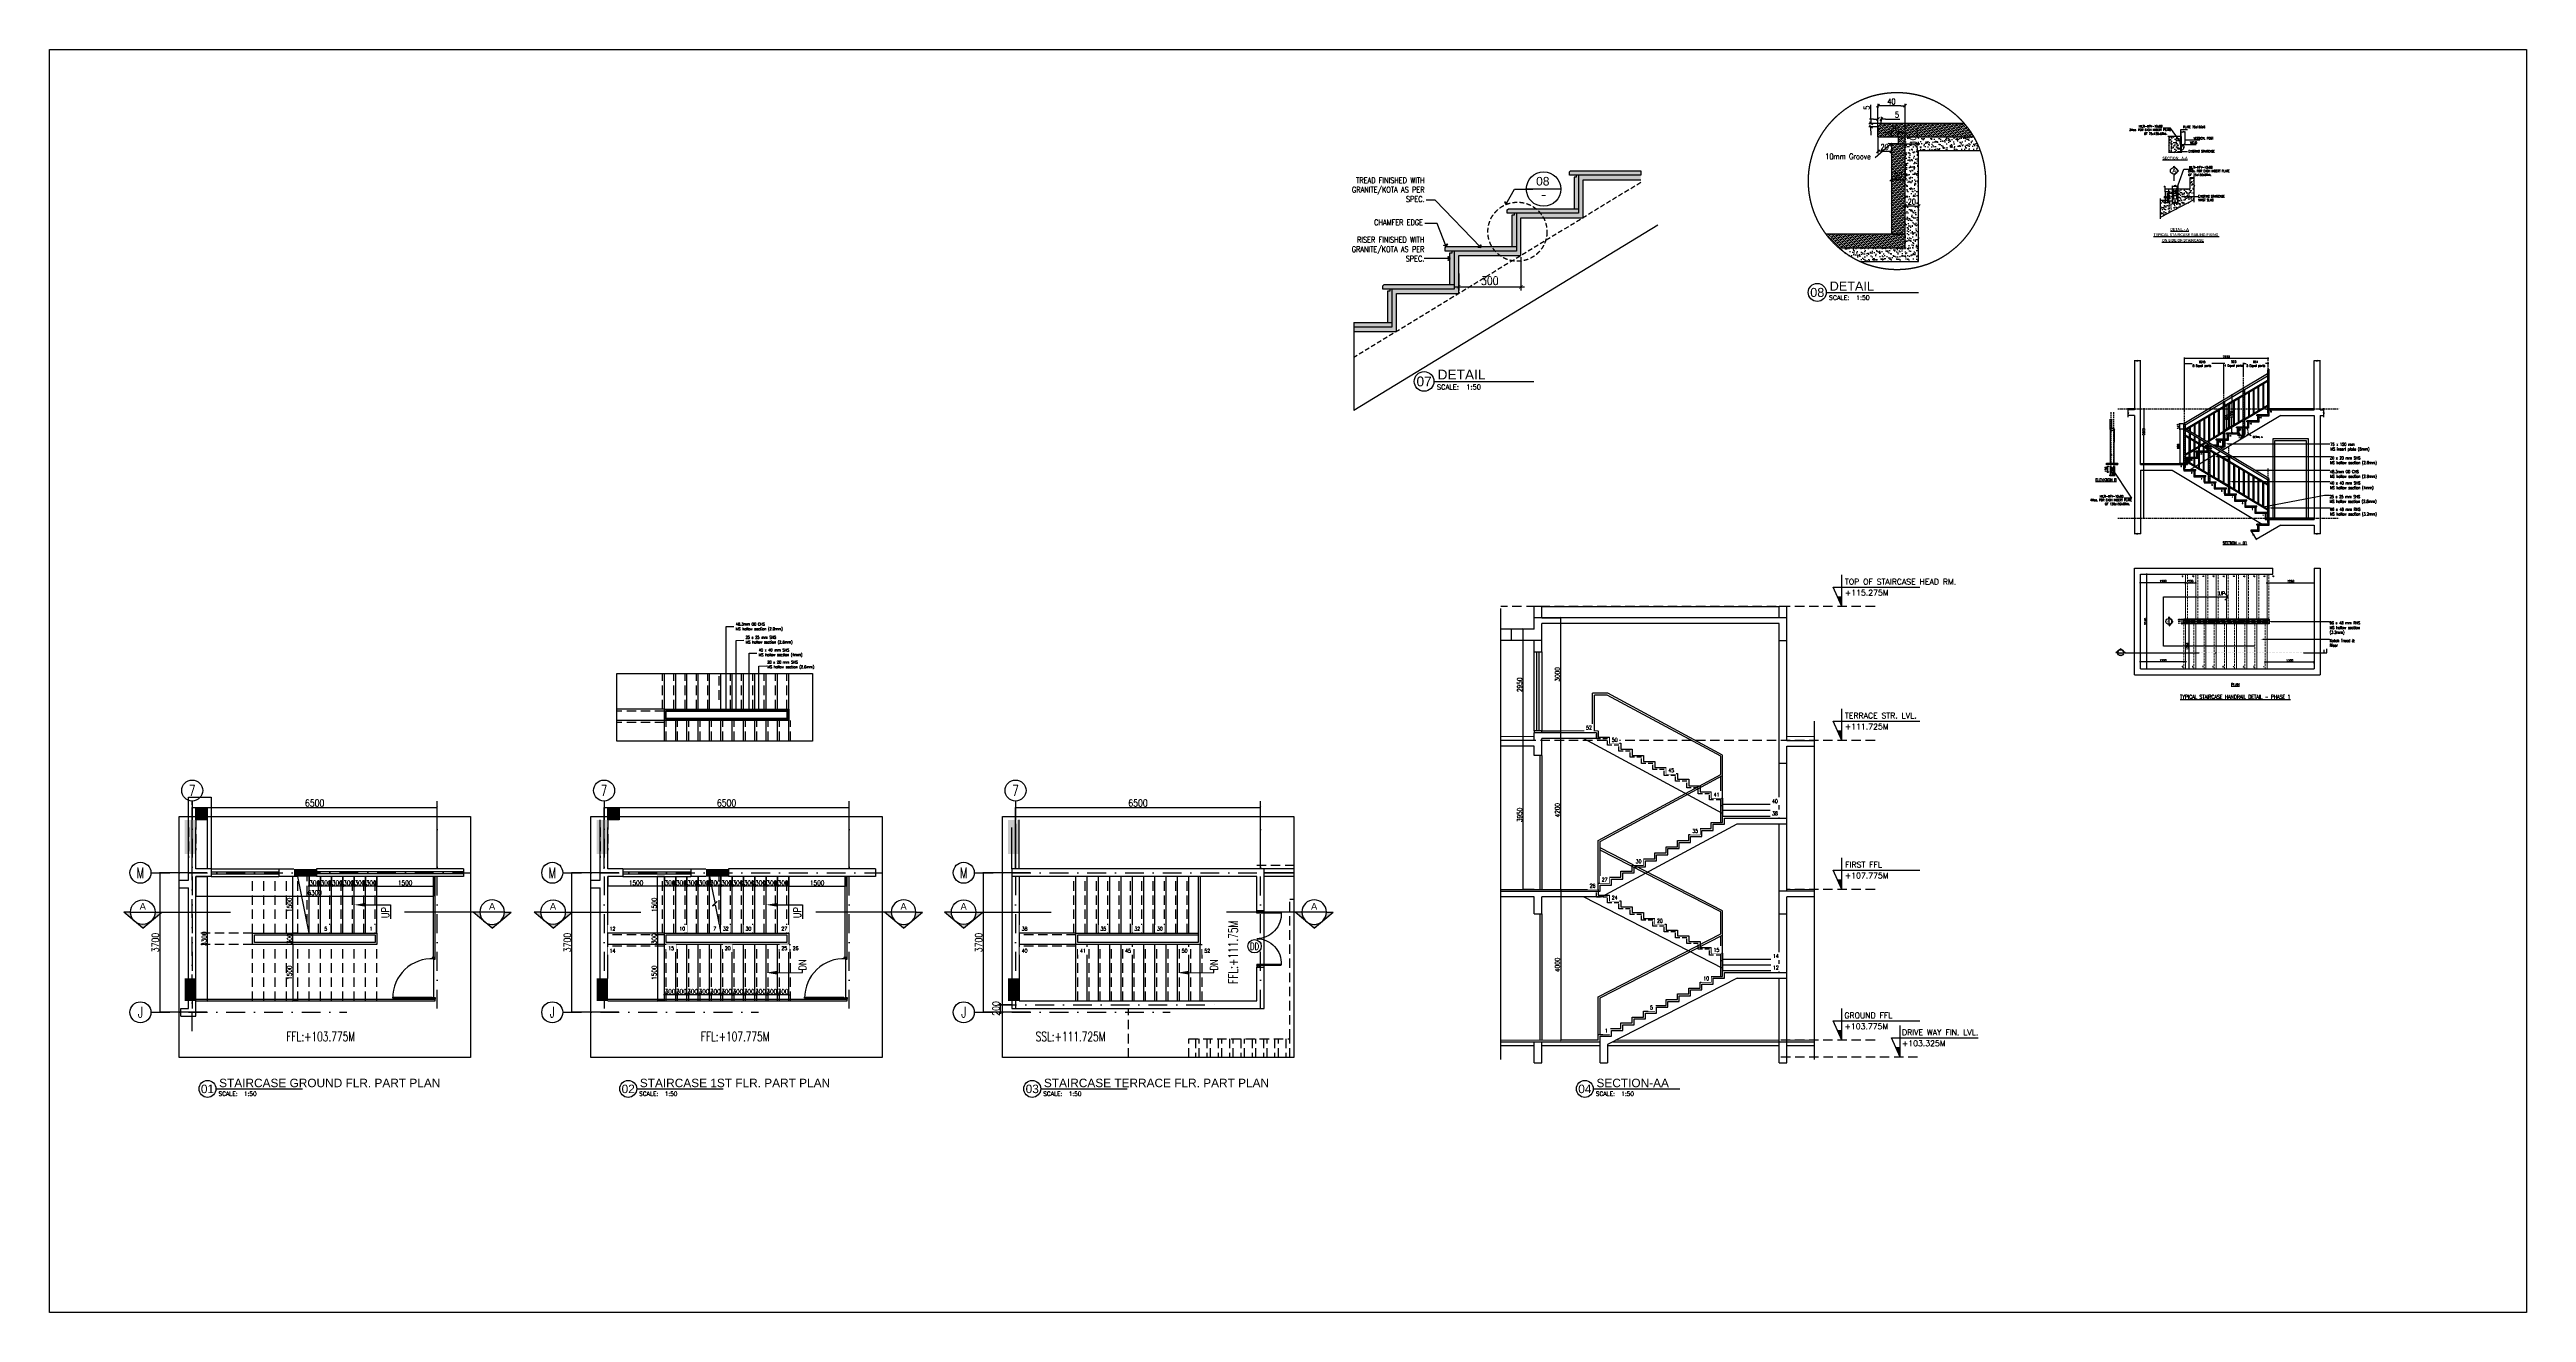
# Model space of a CAD drawing. Extents: x -32840 to 422982, y 280745 to 888746.
# Drawn here: x 316995 to 382705, y 447634 to 481119 of the extents above; entities that cross this region are included whole.
import ezdxf
from ezdxf import colors
from ezdxf.entities.mleader import LeaderData, LeaderLine
from ezdxf.enums import TextEntityAlignment as Align
from ezdxf.math import Vec2, Vec3

# ---------------------------------------------------------------- set-up
doc = ezdxf.new("R2010")
doc.units = 0
doc.header["$LTSCALE"] = 1000
doc.header["$PDMODE"] = 3
for name, pattern in [('CONTINOUS', [0]), ('CONTINU', [0]), ('DASHDOT', [1, 0.5, -0.25, 0, -0.25]), ('DASHED2', [0.375, 0.25, -0.125]), ('DOT', [0.25, 0, -0.25]), ('HIDDEN', [0.375, 0.25, -0.125]), ('HIDDEN2', [0.1875, 0.125, -0.0625])]:
    doc.linetypes.add(name, pattern=pattern)
doc.layers.get('Defpoints').update_dxf_attribs({"linetype": 'HIDDEN'})
for name, color, linetype, lineweight in [('1.B-6-8 (BASE DWG)$0$C-PC-STIR-PLAN', 21, 'Continuous', 20), ('A-FLOR', 2, 'Continuous', 18), ('driveway', 8, 'Continuous', 9), ('STR-DIM', 106, 'CONTINOUS', 5)]:
    doc.layers.add(name, color=color, linetype=linetype, lineweight=lineweight)
for name, color, linetype in [('A-Chejja', 5, 'HIDDEN'), ('A-CHORD SEC TAG', 2, 'Continuous'), ('A-COL', 31, 'Continuous'), ('a-dim', 3, 'Continuous'), ('A-DIM-DET', 3, 'Continuous'), ('A-DOOR', 1, 'Continuous'), ('A-Elev 02', 6, 'Continuous'), ('A-FL-Drop', 3, 'Continuous'), ('A-Glaz', 4, 'Continuous'), ('A-GRID', 31, 'DASHDOT'), ('A-GRID NO', 40, 'CONTINOUS'), ('A-HAT', 8, 'Continuous'), ('A-HATCH', 8, 'Continuous'), ('A-LOW-WALL', 4, 'Continuous'), ('A-LVL', 31, 'HIDDEN'), ('A-Rail', 1, 'Continuous'), ('A-RAIL-ELE', 5, 'Continuous'), ('A-Slab above', 4, 'HIDDEN'), ('A-STAIR', 2, 'Continuous'), ('A-Stair Conc Line', 1, 'HIDDEN'), ('A-Stair Fin line', 2, 'CONTINOUS'), ('A-STAR', 2, 'Continuous'), ('A-STAR-TREAD', 2, 'Continuous'), ('A-Tag LVl', 2, 'Continuous'), ('A-TAG-DETAIL', 2, 'Continuous'), ('A-TAG-DW', 2, 'Continuous'), ('A-TEXT-DETL', 4, 'Continuous'), ('A-TXT', 6, 'Continuous'), ('A-WALL', 7, 'CONTINOUS'), ('AR-DIM DET', 4, 'Continuous'), ('BEAM-NUMBER', 4, 'Continuous'), ('BTXT', 6, 'Continuous'), ('C-LEVL', 4, 'Continuous'), ('DIM', 11, 'Continuous'), ('DIM1', 7, 'Continuous'), ('HID', 8, 'HIDDEN'), ('RAILING', 1, 'Continuous'), ('sectecxt', 3, 'Continuous'), ('secton', 8, 'Continuous'), ('Text', 7, 'Continuous')]:
    doc.layers.add(name, color=color, linetype=linetype)
doc.layers.add('A-Dim grid', color=3, linetype='Continuous', transparency=0.5)
doc.styles.add('Arial', font='arial.ttf')
doc.styles.add('BOLD', font='bold.shx', dxfattribs={"width": 0.8})
doc.styles.add('ROMANS', font='romans.shx', dxfattribs={"width": 0.8})
doc.dimstyles.new('110', dxfattribs={"dimscale": 20, "dimtxt": 3, "dimasz": 1, "dimexe": 1, "dimexo": 1, "dimgap": 0.4, "dimtad": 1, "dimdec": 0, "dimzin": 3, "dimdsep": 46, "dimtxsty": 'ROMANS', "dimblk": 'ARCHTICK', "dimcen": 0.0625, "dimdle": 1, "dimclrd": 3, "dimclre": 3, "dimclrt": 6, "dimadec": 0, "dimazin": 0, "dimtfac": 1, "dimtdec": 0, "dimtix": 1, "dimtmove": 1, "dimatfit": 3, "dimfxl": 1, "dimfrac": 2, "dimtolj": 1, "dimtzin": 3, "dimarcsym": 0})
doc.dimstyles.new('A-Dim Grid 50', dxfattribs={"dimscale": 75, "dimtxt": 2.5, "dimasz": 0.5, "dimexe": 0, "dimexo": 0, "dimgap": 0.3, "dimtad": 1, "dimdec": 0, "dimlfac": -0.01, "dimzin": 3, "dimdsep": 46, "dimtxsty": 'ROMANS', "dimblk": 'ARCHTICK', "dimcen": 5, "dimclrd": 256, "dimclre": 8, "dimclrt": 4, "dimadec": 0, "dimazin": 0, "dimtfac": 1, "dimtdec": 0, "dimtix": 1, "dimtmove": 1, "dimatfit": 3, "dimfxl": 1, "dimfrac": 2, "dimtolj": 1, "dimtzin": 3, "dimarcsym": 0})
doc.dimstyles.new('A-Dim-50', dxfattribs={"dimscale": 50, "dimtxt": 2.5, "dimasz": 0.5, "dimexe": 0, "dimexo": 0, "dimgap": 0.5, "dimtad": 1, "dimdec": 0, "dimlfac": -0.01, "dimzin": 3, "dimdsep": 46, "dimtxsty": 'ROMANS', "dimblk": 'OBLIQUE', "dimcen": 5, "dimclrd": 256, "dimclre": 8, "dimclrt": 6, "dimadec": 0, "dimazin": 0, "dimtfac": 1, "dimtdec": 0, "dimtix": 1, "dimtmove": 1, "dimatfit": 3, "dimfxl": 1, "dimfrac": 2, "dimtolj": 1, "dimtzin": 3, "dimarcsym": 0})
doc.dimstyles.new('AR-TEXT DET', dxfattribs={"dimscale": 50, "dimtxt": 1.9, "dimasz": 1.8, "dimexe": 1.8, "dimexo": 0.625, "dimgap": 0.9, "dimtad": 1, "dimtoh": 1, "dimdec": 1, "dimzin": 0, "dimdsep": 46, "dimtxsty": 'ROMANS', "dimblk": 'AR-L', "dimcen": 0.9, "dimclrd": 256, "dimclre": 8, "dimclrt": 6, "dimadec": 0, "dimazin": 0, "dimtfac": 1, "dimtdec": 1, "dimtix": 1, "dimtmove": 0, "dimatfit": 3, "dimldrblk": 'AR-L', "dimfxl": 1, "dimtolj": 1, "dimtzin": 0, "dimlwd": -1, "dimarcsym": 0})
doc.dimstyles.new('D1', dxfattribs={"dimscale": 75, "dimtxt": 2, "dimasz": 1.5, "dimexe": 0, "dimexo": 0, "dimgap": 0.5, "dimtad": 1, "dimdec": 0, "dimzin": 0, "dimdsep": 46, "dimtxsty": 'ROMANS', "dimblk": 'AR-DIM-ARROW', "dimcen": 0.09, "dimclre": 8, "dimclrt": 6, "dimadec": 0, "dimazin": 0, "dimtfac": 1, "dimtdec": 0, "dimtofl": 0, "dimtmove": 0, "dimatfit": 3, "dimldrblk": 'AR-LED-ARROW', "dimfxl": 0.18, "dimtolj": 1, "dimtzin": 0, "dimlwd": -1, "dimarcsym": 0})
doc.dimstyles.new('dim-1', dxfattribs={"dimscale": 100, "dimtxt": 2.25, "dimasz": 1, "dimexe": 1, "dimexo": 1, "dimgap": 0.5, "dimtad": 1, "dimdec": 0, "dimzin": 3, "dimdsep": 46, "dimtxsty": 'ROMANS', "dimblk": 'ARCHTICK', "dimcen": 0.0625, "dimdle": 1, "dimclrd": 256, "dimclre": 256, "dimclrt": 6, "dimadec": 0, "dimazin": 0, "dimtfac": 1, "dimtdec": 0, "dimtix": 1, "dimtmove": 1, "dimatfit": 3, "dimfxl": 1, "dimfrac": 2, "dimtolj": 1, "dimtzin": 3, "dimarcsym": 0})
doc.dimstyles.new('DIM10', dxfattribs={"dimscale": 10, "dimtxt": 2, "dimasz": 1.25, "dimexe": 1, "dimexo": 0.5, "dimgap": 0.5, "dimtad": 1, "dimdec": 0, "dimzin": 0, "dimdsep": 46, "dimtxsty": 'ROMANS', "dimblk": 'OBLIQUE', "dimcen": 0, "dimdle": 1, "dimclrd": 256, "dimclre": 256, "dimclrt": 140, "dimadec": 0, "dimazin": 0, "dimtfac": 1, "dimtdec": 0, "dimtmove": 0, "dimatfit": 3, "dimfxl": 1, "dimtolj": 1, "dimtzin": 0, "dimarcsym": 0})
doc.dimstyles.new('DIM20', dxfattribs={"dimscale": 20, "dimtxt": 2, "dimasz": 1.25, "dimexe": 1.5, "dimexo": 0.6, "dimgap": 0.5, "dimtad": 1, "dimdec": 0, "dimzin": 0, "dimdsep": 46, "dimtxsty": 'ROMANS', "dimblk": 'OBLIQUE', "dimcen": 0, "dimdle": 1.25, "dimclrd": 256, "dimclre": 256, "dimclrt": 4, "dimadec": 0, "dimazin": 0, "dimtfac": 1, "dimtdec": 0, "dimtmove": 0, "dimatfit": 3, "dimfxl": 1, "dimtolj": 1, "dimtzin": 0, "dimarcsym": 0})
pattern_1 = [(50, (279621.95, 496562.23), (182.18467, -15.93909), [19.05, -209.55]), (355, (279621.95, 496562.23), (-35.24342, 191.05685), [15.24, -167.6406]), (100.45144, (279637.13, 496560.9), (146.94125, 175.11775), [16.19, -178.09024]), (46.1842, (279621.95, 496613.03), (271.07904, -42.04233), [28.575, -314.325]), (96.63556, (279644.54, 496609.52), (237.4041, 247.4261), [24.285, -267.1356]), (351.18415, (279621.95, 496613.03), (237.4041, 247.4261), [22.86, -251.4597]), (21, (279647.35, 496600.33), (151.6144, -102.2652), [19.05, -209.55]), (326, (279647.35, 496600.33), (61.80203, 184.18797), [15.24, -167.64]), (71.45144, (279659.98, 496591.8), (213.41642, 81.92277), [16.19, -178.08994]), (37.5, (279621.95, 496562.225), (3.088603, 84.55504), [0, -165.608, 0, -170.18, 0, -168.275]), (7.5, (279621.95, 496562.225), (66.81966, 100.180575), [0, -97.028, 0, -161.798, 0, -64.135]), (327.5, (279565.306, 496562.225), (135.590595, -5.728744), [0, -63.5, 0, -198.12, 0, -262.89]), (317.5, (279539.9, 496562.23), (148.12918, 25.42649), [0, -82.55, 0, -131.572, 0, -186.69])]

# ---------------------------------------------------------------- blocks, each defined once
blk = doc.blocks.new('900 SINGLE 1')
for points in [[(43, 71), (23, 71), (23, 924), (43, 924)], [(37, 29), (37, 0), (0, 0), (0, 71), (19, 71), (19, 29)], [(863, 29), (863, 0), (900, 0), (900, 71), (881, 71), (881, 29)]]:
    blk.add_lwpolyline(points, close=True)
at = {"color": 8}
blk.add_arc((23, 71), 854, 357.1964, 90, dxfattribs=at)
at = {"layer": 'A-FL-Drop'}
blk.add_line((19, 29), (881, 29), dxfattribs=at)
blk = doc.blocks.new('TAG-SEC')
blk.add_line((-6.5, 0), (6.5, 0))
blk.add_circle((0, 0), 6.5)
at = {"color": 6, "style": 'Arial'}
blk.add_attdef('88', text='', height=3.5, dxfattribs=at).set_placement((0, 3.1), align=Align.MIDDLE_CENTER)
at = {"color": 6, "style": 'ROMANS', "width": 0.708488}
blk.add_attdef('X8-X-8888', text='', height=1.75, dxfattribs=at).set_placement((-5.6, -2.5), (5.6, -2.5), align=Align.FIT)
blk = doc.blocks.new('TAG-SEC-ARROW')
h = blk.add_hatch(color=256)
h.paths.add_polyline_path([(-10.1, 0), (-6.5, 0, -0.2206), (-4.2, 5)])
h.paths.add_polyline_path([(0, 8.5), (-4.2, 5, -0.175251), (0, 6.5, -0.175251), (4.2, 5)])
h.paths.add_polyline_path([(4.2, 5, -0.2206), (6.5, 0), (10.1, 0)])
for p, q in [((0, 8.5), (-10.1, 0)), ((0, 8.5), (10.1, 0)), ((-6.5, 0), (-10.1, 0)), ((6.5, 0), (46.5, 0))]:
    blk.add_line(p, q)
blk.add_arc((0, 0), 6.5, 0, 180)
blk = doc.blocks.new('_Oblique')
at = {"color": 0, "linetype": 'ByBlock', "lineweight": -2}
blk.add_line((-0.5, -0.5), (0.5, 0.5), dxfattribs=at)
at = {"color": 0, "linetype": 'ByBlock'}
blk.add_line((-0.5, -0.5), (0.5, 0.5), dxfattribs=at)
blk = doc.blocks.new('*D2091')
at = {"layer": 'a-dim', "color": 8, "lineweight": -2, "transparency": 16777216}
for p, q in [((323579, 459192), (323448, 459192)), ((323579, 457692), (323448, 457692))]:
    blk.add_line(p, q, dxfattribs=at)
at = {"layer": 'a-dim', "lineweight": -2, "transparency": 16777216}
blk.add_line((323448, 457692), (323448, 459192), dxfattribs=at)
at = {"layer": 'Defpoints', "color": 0, "transparency": 16777216}
for p in [(323448, 459192), (323579, 459192), (323579, 457692)]:
    blk.add_point(p, dxfattribs=at)
at = {"layer": 'a-dim', "lineweight": -2, "transparency": 16777216, "xscale": 25, "yscale": 25, "zscale": 25}
for p, rotation in [((323448, 459192), 90), ((323448, 457692), 270)]:
    blk.add_blockref('_Oblique', p, dxfattribs=dict(at, rotation=rotation))
at = {"layer": 'a-dim', "color": 6, "transparency": 16777216, "insert": (323360, 458442), "char_height": 125, "attachment_point": 5, "rotation": 90, "style": 'ROMANS'}
blk.add_mtext('\\A1;1500', dxfattribs=at)
blk = doc.blocks.new('*D2092')
at = {"layer": 'a-dim', "color": 8, "lineweight": -2, "transparency": 16777216}
for p, q in [((323579, 457392), (323448, 457392)), ((323579, 455892), (323448, 455892))]:
    blk.add_line(p, q, dxfattribs=at)
at = {"layer": 'a-dim', "lineweight": -2, "transparency": 16777216}
blk.add_line((323448, 457392), (323448, 455892), dxfattribs=at)
at = {"layer": 'Defpoints', "color": 0, "transparency": 16777216}
for p in [(323579, 457392), (323448, 455892), (323579, 455892)]:
    blk.add_point(p, dxfattribs=at)
at = {"layer": 'a-dim', "lineweight": -2, "transparency": 16777216, "xscale": 25, "yscale": 25, "zscale": 25}
for p, rotation in [((323448, 457392), 90), ((323448, 455892), 270)]:
    blk.add_blockref('_Oblique', p, dxfattribs=dict(at, rotation=rotation))
at = {"layer": 'a-dim', "color": 6, "transparency": 16777216, "insert": (323360, 456642), "char_height": 125, "attachment_point": 5, "rotation": 90, "style": 'ROMANS'}
blk.add_mtext('\\A1;1500', dxfattribs=at)
blk = doc.blocks.new('*D2093')
at = {"layer": 'a-dim', "lineweight": -2, "transparency": 16777216}
for p, q in [((323448, 457692), (323448, 457717)), ((323448, 457392), (323448, 457692)), ((323448, 457392), (323448, 457367))]:
    blk.add_line(p, q, dxfattribs=at)
at = {"layer": 'a-dim', "color": 8, "lineweight": -2, "transparency": 16777216}
for p, q in [((323579, 457692), (323448, 457692)), ((323579, 457392), (323448, 457392))]:
    blk.add_line(p, q, dxfattribs=at)
at = {"layer": 'Defpoints', "color": 0, "transparency": 16777216}
for p in [(323448, 457692), (323579, 457692), (323579, 457392)]:
    blk.add_point(p, dxfattribs=at)
at = {"layer": 'a-dim', "lineweight": -2, "transparency": 16777216, "xscale": 25, "yscale": 25, "zscale": 25}
for p, rotation in [((323448, 457692), 270), ((323448, 457392), 90)]:
    blk.add_blockref('_Oblique', p, dxfattribs=dict(at, rotation=rotation))
at = {"layer": 'a-dim', "color": 6, "transparency": 16777216, "insert": (323360, 457542), "char_height": 125, "attachment_point": 5, "rotation": 90, "style": 'ROMANS'}
blk.add_mtext('\\A1;300', dxfattribs=at)
blk = doc.blocks.new('*D2094')
at = {"layer": 'a-dim', "lineweight": -2, "transparency": 16777216}
for p, q in [((325379, 458936), (325354, 458936)), ((325679, 458936), (325379, 458936)), ((325679, 458936), (325704, 458936))]:
    blk.add_line(p, q, dxfattribs=at)
at = {"layer": 'a-dim', "color": 8, "lineweight": -2, "transparency": 16777216}
for p, q in [((325379, 459192), (325379, 458936)), ((325679, 459192), (325679, 458936))]:
    blk.add_line(p, q, dxfattribs=at)
at = {"layer": 'Defpoints', "color": 0, "transparency": 16777216}
for p in [(325379, 459192), (325379, 458936), (325679, 459192)]:
    blk.add_point(p, dxfattribs=at)
at = {"layer": 'a-dim', "lineweight": -2, "transparency": 16777216, "xscale": 25, "yscale": 25, "zscale": 25}
blk.add_blockref('_Oblique', (325379, 458936), dxfattribs=at)
at = {"layer": 'a-dim', "lineweight": -2, "transparency": 16777216, "xscale": 25, "yscale": 25, "zscale": 25, "rotation": 180}
blk.add_blockref('_Oblique', (325679, 458936), dxfattribs=at)
at = {"layer": 'a-dim', "color": 6, "transparency": 16777216, "insert": (325529, 459024), "char_height": 125, "attachment_point": 5, "style": 'ROMANS'}
blk.add_mtext('\\A1;300', dxfattribs=at)
blk = doc.blocks.new('*D2095')
at = {"layer": 'a-dim', "lineweight": -2, "transparency": 16777216}
for p, q in [((325079, 458936), (325054, 458936)), ((325379, 458936), (325079, 458936)), ((325379, 458936), (325404, 458936))]:
    blk.add_line(p, q, dxfattribs=at)
at = {"layer": 'a-dim', "color": 8, "lineweight": -2, "transparency": 16777216}
for p, q in [((325079, 459192), (325079, 458936)), ((325379, 459192), (325379, 458936))]:
    blk.add_line(p, q, dxfattribs=at)
at = {"layer": 'Defpoints', "color": 0, "transparency": 16777216}
for p in [(325079, 459192), (325079, 458936), (325379, 459192)]:
    blk.add_point(p, dxfattribs=at)
at = {"layer": 'a-dim', "lineweight": -2, "transparency": 16777216, "xscale": 25, "yscale": 25, "zscale": 25}
blk.add_blockref('_Oblique', (325079, 458936), dxfattribs=at)
at = {"layer": 'a-dim', "lineweight": -2, "transparency": 16777216, "xscale": 25, "yscale": 25, "zscale": 25, "rotation": 180}
blk.add_blockref('_Oblique', (325379, 458936), dxfattribs=at)
at = {"layer": 'a-dim', "color": 6, "transparency": 16777216, "insert": (325229, 459024), "char_height": 125, "attachment_point": 5, "style": 'ROMANS'}
blk.add_mtext('\\A1;300', dxfattribs=at)
blk = doc.blocks.new('*D2096')
at = {"layer": 'a-dim', "lineweight": -2, "transparency": 16777216}
for p, q in [((324779, 458936), (324754, 458936)), ((325079, 458936), (324779, 458936)), ((325079, 458936), (325104, 458936))]:
    blk.add_line(p, q, dxfattribs=at)
at = {"layer": 'a-dim', "color": 8, "lineweight": -2, "transparency": 16777216}
for p, q in [((324779, 459192), (324779, 458936)), ((325079, 459192), (325079, 458936))]:
    blk.add_line(p, q, dxfattribs=at)
at = {"layer": 'Defpoints', "color": 0, "transparency": 16777216}
for p in [(324779, 459192), (324779, 458936), (325079, 459192)]:
    blk.add_point(p, dxfattribs=at)
at = {"layer": 'a-dim', "lineweight": -2, "transparency": 16777216, "xscale": 25, "yscale": 25, "zscale": 25}
blk.add_blockref('_Oblique', (324779, 458936), dxfattribs=at)
at = {"layer": 'a-dim', "lineweight": -2, "transparency": 16777216, "xscale": 25, "yscale": 25, "zscale": 25, "rotation": 180}
blk.add_blockref('_Oblique', (325079, 458936), dxfattribs=at)
at = {"layer": 'a-dim', "color": 6, "transparency": 16777216, "insert": (324929, 459024), "char_height": 125, "attachment_point": 5, "style": 'ROMANS'}
blk.add_mtext('\\A1;300', dxfattribs=at)
blk = doc.blocks.new('*D2097')
at = {"layer": 'a-dim', "lineweight": -2, "transparency": 16777216}
for p, q in [((324479, 458936), (324454, 458936)), ((324779, 458936), (324479, 458936)), ((324779, 458936), (324804, 458936))]:
    blk.add_line(p, q, dxfattribs=at)
at = {"layer": 'a-dim', "color": 8, "lineweight": -2, "transparency": 16777216}
for p, q in [((324479, 459192), (324479, 458936)), ((324779, 459192), (324779, 458936))]:
    blk.add_line(p, q, dxfattribs=at)
at = {"layer": 'Defpoints', "color": 0, "transparency": 16777216}
for p in [(324479, 459192), (324479, 458936), (324779, 459192)]:
    blk.add_point(p, dxfattribs=at)
at = {"layer": 'a-dim', "lineweight": -2, "transparency": 16777216, "xscale": 25, "yscale": 25, "zscale": 25}
blk.add_blockref('_Oblique', (324479, 458936), dxfattribs=at)
at = {"layer": 'a-dim', "lineweight": -2, "transparency": 16777216, "xscale": 25, "yscale": 25, "zscale": 25, "rotation": 180}
blk.add_blockref('_Oblique', (324779, 458936), dxfattribs=at)
at = {"layer": 'a-dim', "color": 6, "transparency": 16777216, "insert": (324629, 459024), "char_height": 125, "attachment_point": 5, "style": 'ROMANS'}
blk.add_mtext('\\A1;300', dxfattribs=at)
blk = doc.blocks.new('*D2098')
at = {"layer": 'a-dim', "lineweight": -2, "transparency": 16777216}
for p, q in [((324179, 458936), (324154, 458936)), ((324479, 458936), (324179, 458936)), ((324479, 458936), (324504, 458936))]:
    blk.add_line(p, q, dxfattribs=at)
at = {"layer": 'a-dim', "color": 8, "lineweight": -2, "transparency": 16777216}
for p, q in [((324179, 459192), (324179, 458936)), ((324479, 459192), (324479, 458936))]:
    blk.add_line(p, q, dxfattribs=at)
at = {"layer": 'Defpoints', "color": 0, "transparency": 16777216}
for p in [(324179, 459192), (324179, 458936), (324479, 459192)]:
    blk.add_point(p, dxfattribs=at)
at = {"layer": 'a-dim', "lineweight": -2, "transparency": 16777216, "xscale": 25, "yscale": 25, "zscale": 25}
blk.add_blockref('_Oblique', (324179, 458936), dxfattribs=at)
at = {"layer": 'a-dim', "lineweight": -2, "transparency": 16777216, "xscale": 25, "yscale": 25, "zscale": 25, "rotation": 180}
blk.add_blockref('_Oblique', (324479, 458936), dxfattribs=at)
at = {"layer": 'a-dim', "color": 6, "transparency": 16777216, "insert": (324329, 459024), "char_height": 125, "attachment_point": 5, "style": 'ROMANS'}
blk.add_mtext('\\A1;300', dxfattribs=at)
blk = doc.blocks.new('*D2099')
at = {"layer": 'a-dim', "lineweight": -2, "transparency": 16777216}
for p, q in [((323879, 458936), (323854, 458936)), ((324179, 458936), (323879, 458936)), ((324179, 458936), (324204, 458936))]:
    blk.add_line(p, q, dxfattribs=at)
at = {"layer": 'a-dim', "color": 8, "lineweight": -2, "transparency": 16777216}
for p, q in [((323879, 459192), (323879, 458936)), ((324179, 459192), (324179, 458936))]:
    blk.add_line(p, q, dxfattribs=at)
at = {"layer": 'Defpoints', "color": 0, "transparency": 16777216}
for p in [(323879, 459192), (323879, 458936), (324179, 459192)]:
    blk.add_point(p, dxfattribs=at)
at = {"layer": 'a-dim', "lineweight": -2, "transparency": 16777216, "xscale": 25, "yscale": 25, "zscale": 25}
blk.add_blockref('_Oblique', (323879, 458936), dxfattribs=at)
at = {"layer": 'a-dim', "lineweight": -2, "transparency": 16777216, "xscale": 25, "yscale": 25, "zscale": 25, "rotation": 180}
blk.add_blockref('_Oblique', (324179, 458936), dxfattribs=at)
at = {"layer": 'a-dim', "color": 6, "transparency": 16777216, "insert": (324029, 459024), "char_height": 125, "attachment_point": 5, "style": 'ROMANS'}
blk.add_mtext('\\A1;300', dxfattribs=at)
blk = doc.blocks.new('*D2100')
at = {"layer": 'a-dim', "lineweight": -2, "transparency": 16777216}
for p, q in [((336306, 458936), (336281, 458936)), ((336606, 458936), (336306, 458936)), ((336606, 458936), (336631, 458936))]:
    blk.add_line(p, q, dxfattribs=at)
at = {"layer": 'a-dim', "color": 8, "lineweight": -2, "transparency": 16777216}
for p, q in [((336306, 459192), (336306, 458936)), ((336606, 459192), (336606, 458936))]:
    blk.add_line(p, q, dxfattribs=at)
at = {"layer": 'Defpoints', "color": 0, "transparency": 16777216}
for p in [(336306, 459192), (336306, 458936), (336606, 459192)]:
    blk.add_point(p, dxfattribs=at)
at = {"layer": 'a-dim', "lineweight": -2, "transparency": 16777216, "xscale": 25, "yscale": 25, "zscale": 25}
blk.add_blockref('_Oblique', (336306, 458936), dxfattribs=at)
at = {"layer": 'a-dim', "lineweight": -2, "transparency": 16777216, "xscale": 25, "yscale": 25, "zscale": 25, "rotation": 180}
blk.add_blockref('_Oblique', (336606, 458936), dxfattribs=at)
at = {"layer": 'a-dim', "color": 6, "transparency": 16777216, "insert": (336456, 459024), "char_height": 125, "attachment_point": 5, "style": 'ROMANS'}
blk.add_mtext('\\A1;300', dxfattribs=at)
blk = doc.blocks.new('*D2101')
at = {"layer": 'a-dim', "lineweight": -2, "transparency": 16777216}
for p, q in [((336006, 458936), (335981, 458936)), ((336306, 458936), (336006, 458936)), ((336306, 458936), (336331, 458936))]:
    blk.add_line(p, q, dxfattribs=at)
at = {"layer": 'a-dim', "color": 8, "lineweight": -2, "transparency": 16777216}
for p, q in [((336006, 459192), (336006, 458936)), ((336306, 459192), (336306, 458936))]:
    blk.add_line(p, q, dxfattribs=at)
at = {"layer": 'Defpoints', "color": 0, "transparency": 16777216}
for p in [(336006, 459192), (336006, 458936), (336306, 459192)]:
    blk.add_point(p, dxfattribs=at)
at = {"layer": 'a-dim', "lineweight": -2, "transparency": 16777216, "xscale": 25, "yscale": 25, "zscale": 25}
blk.add_blockref('_Oblique', (336006, 458936), dxfattribs=at)
at = {"layer": 'a-dim', "lineweight": -2, "transparency": 16777216, "xscale": 25, "yscale": 25, "zscale": 25, "rotation": 180}
blk.add_blockref('_Oblique', (336306, 458936), dxfattribs=at)
at = {"layer": 'a-dim', "color": 6, "transparency": 16777216, "insert": (336156, 459024), "char_height": 125, "attachment_point": 5, "style": 'ROMANS'}
blk.add_mtext('\\A1;300', dxfattribs=at)
blk = doc.blocks.new('*D2102')
at = {"layer": 'a-dim', "lineweight": -2, "transparency": 16777216}
for p, q in [((335706, 458936), (335681, 458936)), ((336006, 458936), (335706, 458936)), ((336006, 458936), (336031, 458936))]:
    blk.add_line(p, q, dxfattribs=at)
at = {"layer": 'a-dim', "color": 8, "lineweight": -2, "transparency": 16777216}
for p, q in [((335706, 459192), (335706, 458936)), ((336006, 459192), (336006, 458936))]:
    blk.add_line(p, q, dxfattribs=at)
at = {"layer": 'Defpoints', "color": 0, "transparency": 16777216}
for p in [(335706, 459192), (335706, 458936), (336006, 459192)]:
    blk.add_point(p, dxfattribs=at)
at = {"layer": 'a-dim', "lineweight": -2, "transparency": 16777216, "xscale": 25, "yscale": 25, "zscale": 25}
blk.add_blockref('_Oblique', (335706, 458936), dxfattribs=at)
at = {"layer": 'a-dim', "lineweight": -2, "transparency": 16777216, "xscale": 25, "yscale": 25, "zscale": 25, "rotation": 180}
blk.add_blockref('_Oblique', (336006, 458936), dxfattribs=at)
at = {"layer": 'a-dim', "color": 6, "transparency": 16777216, "insert": (335856, 459024), "char_height": 125, "attachment_point": 5, "style": 'ROMANS'}
blk.add_mtext('\\A1;300', dxfattribs=at)
blk = doc.blocks.new('*D2103')
at = {"layer": 'a-dim', "lineweight": -2, "transparency": 16777216}
for p, q in [((335406, 458936), (335381, 458936)), ((335706, 458936), (335406, 458936)), ((335706, 458936), (335731, 458936))]:
    blk.add_line(p, q, dxfattribs=at)
at = {"layer": 'a-dim', "color": 8, "lineweight": -2, "transparency": 16777216}
for p, q in [((335406, 459192), (335406, 458936)), ((335706, 459192), (335706, 458936))]:
    blk.add_line(p, q, dxfattribs=at)
at = {"layer": 'Defpoints', "color": 0, "transparency": 16777216}
for p in [(335406, 459192), (335406, 458936), (335706, 459192)]:
    blk.add_point(p, dxfattribs=at)
at = {"layer": 'a-dim', "lineweight": -2, "transparency": 16777216, "xscale": 25, "yscale": 25, "zscale": 25}
blk.add_blockref('_Oblique', (335406, 458936), dxfattribs=at)
at = {"layer": 'a-dim', "lineweight": -2, "transparency": 16777216, "xscale": 25, "yscale": 25, "zscale": 25, "rotation": 180}
blk.add_blockref('_Oblique', (335706, 458936), dxfattribs=at)
at = {"layer": 'a-dim', "color": 6, "transparency": 16777216, "insert": (335556, 459024), "char_height": 125, "attachment_point": 5, "style": 'ROMANS'}
blk.add_mtext('\\A1;300', dxfattribs=at)
blk = doc.blocks.new('*D2104')
at = {"layer": 'a-dim', "lineweight": -2, "transparency": 16777216}
for p, q in [((335106, 458936), (335081, 458936)), ((335406, 458936), (335106, 458936)), ((335406, 458936), (335431, 458936))]:
    blk.add_line(p, q, dxfattribs=at)
at = {"layer": 'a-dim', "color": 8, "lineweight": -2, "transparency": 16777216}
for p, q in [((335106, 459192), (335106, 458936)), ((335406, 459192), (335406, 458936))]:
    blk.add_line(p, q, dxfattribs=at)
at = {"layer": 'Defpoints', "color": 0, "transparency": 16777216}
for p in [(335106, 459192), (335106, 458936), (335406, 459192)]:
    blk.add_point(p, dxfattribs=at)
at = {"layer": 'a-dim', "lineweight": -2, "transparency": 16777216, "xscale": 25, "yscale": 25, "zscale": 25}
blk.add_blockref('_Oblique', (335106, 458936), dxfattribs=at)
at = {"layer": 'a-dim', "lineweight": -2, "transparency": 16777216, "xscale": 25, "yscale": 25, "zscale": 25, "rotation": 180}
blk.add_blockref('_Oblique', (335406, 458936), dxfattribs=at)
at = {"layer": 'a-dim', "color": 6, "transparency": 16777216, "insert": (335256, 459024), "char_height": 125, "attachment_point": 5, "style": 'ROMANS'}
blk.add_mtext('\\A1;300', dxfattribs=at)
blk = doc.blocks.new('*D2105')
at = {"layer": 'a-dim', "lineweight": -2, "transparency": 16777216}
for p, q in [((334806, 458936), (334781, 458936)), ((335106, 458936), (334806, 458936)), ((335106, 458936), (335131, 458936))]:
    blk.add_line(p, q, dxfattribs=at)
at = {"layer": 'a-dim', "color": 8, "lineweight": -2, "transparency": 16777216}
for p, q in [((334806, 459192), (334806, 458936)), ((335106, 459192), (335106, 458936))]:
    blk.add_line(p, q, dxfattribs=at)
at = {"layer": 'Defpoints', "color": 0, "transparency": 16777216}
for p in [(334806, 459192), (334806, 458936), (335106, 459192)]:
    blk.add_point(p, dxfattribs=at)
at = {"layer": 'a-dim', "lineweight": -2, "transparency": 16777216, "xscale": 25, "yscale": 25, "zscale": 25}
blk.add_blockref('_Oblique', (334806, 458936), dxfattribs=at)
at = {"layer": 'a-dim', "lineweight": -2, "transparency": 16777216, "xscale": 25, "yscale": 25, "zscale": 25, "rotation": 180}
blk.add_blockref('_Oblique', (335106, 458936), dxfattribs=at)
at = {"layer": 'a-dim', "color": 6, "transparency": 16777216, "insert": (334956, 459024), "char_height": 125, "attachment_point": 5, "style": 'ROMANS'}
blk.add_mtext('\\A1;300', dxfattribs=at)
blk = doc.blocks.new('*D2106')
at = {"layer": 'a-dim', "lineweight": -2, "transparency": 16777216}
for p, q in [((334506, 458936), (334481, 458936)), ((334806, 458936), (334506, 458936)), ((334806, 458936), (334831, 458936))]:
    blk.add_line(p, q, dxfattribs=at)
at = {"layer": 'a-dim', "color": 8, "lineweight": -2, "transparency": 16777216}
for p, q in [((334506, 459192), (334506, 458936)), ((334806, 459192), (334806, 458936))]:
    blk.add_line(p, q, dxfattribs=at)
at = {"layer": 'Defpoints', "color": 0, "transparency": 16777216}
for p in [(334506, 459192), (334506, 458936), (334806, 459192)]:
    blk.add_point(p, dxfattribs=at)
at = {"layer": 'a-dim', "lineweight": -2, "transparency": 16777216, "xscale": 25, "yscale": 25, "zscale": 25}
blk.add_blockref('_Oblique', (334506, 458936), dxfattribs=at)
at = {"layer": 'a-dim', "lineweight": -2, "transparency": 16777216, "xscale": 25, "yscale": 25, "zscale": 25, "rotation": 180}
blk.add_blockref('_Oblique', (334806, 458936), dxfattribs=at)
at = {"layer": 'a-dim', "color": 6, "transparency": 16777216, "insert": (334656, 459024), "char_height": 125, "attachment_point": 5, "style": 'ROMANS'}
blk.add_mtext('\\A1;300', dxfattribs=at)
blk = doc.blocks.new('*D2107')
at = {"layer": 'a-dim', "lineweight": -2, "transparency": 16777216}
for p, q in [((334206, 458936), (334181, 458936)), ((334506, 458936), (334206, 458936)), ((334506, 458936), (334531, 458936))]:
    blk.add_line(p, q, dxfattribs=at)
at = {"layer": 'a-dim', "color": 8, "lineweight": -2, "transparency": 16777216}
for p, q in [((334206, 459192), (334206, 458936)), ((334506, 459192), (334506, 458936))]:
    blk.add_line(p, q, dxfattribs=at)
at = {"layer": 'Defpoints', "color": 0, "transparency": 16777216}
for p in [(334206, 459192), (334206, 458936), (334506, 459192)]:
    blk.add_point(p, dxfattribs=at)
at = {"layer": 'a-dim', "lineweight": -2, "transparency": 16777216, "xscale": 25, "yscale": 25, "zscale": 25}
blk.add_blockref('_Oblique', (334206, 458936), dxfattribs=at)
at = {"layer": 'a-dim', "lineweight": -2, "transparency": 16777216, "xscale": 25, "yscale": 25, "zscale": 25, "rotation": 180}
blk.add_blockref('_Oblique', (334506, 458936), dxfattribs=at)
at = {"layer": 'a-dim', "color": 6, "transparency": 16777216, "insert": (334356, 459024), "char_height": 125, "attachment_point": 5, "style": 'ROMANS'}
blk.add_mtext('\\A1;300', dxfattribs=at)
blk = doc.blocks.new('*D2108')
at = {"layer": 'a-dim', "lineweight": -2, "transparency": 16777216}
for p, q in [((333906, 458936), (333881, 458936)), ((334206, 458936), (333906, 458936)), ((334206, 458936), (334231, 458936))]:
    blk.add_line(p, q, dxfattribs=at)
at = {"layer": 'a-dim', "color": 8, "lineweight": -2, "transparency": 16777216}
for p, q in [((333906, 459192), (333906, 458936)), ((334206, 459192), (334206, 458936))]:
    blk.add_line(p, q, dxfattribs=at)
at = {"layer": 'Defpoints', "color": 0, "transparency": 16777216}
for p in [(333906, 459192), (333906, 458936), (334206, 459192)]:
    blk.add_point(p, dxfattribs=at)
at = {"layer": 'a-dim', "lineweight": -2, "transparency": 16777216, "xscale": 25, "yscale": 25, "zscale": 25}
blk.add_blockref('_Oblique', (333906, 458936), dxfattribs=at)
at = {"layer": 'a-dim', "lineweight": -2, "transparency": 16777216, "xscale": 25, "yscale": 25, "zscale": 25, "rotation": 180}
blk.add_blockref('_Oblique', (334206, 458936), dxfattribs=at)
at = {"layer": 'a-dim', "color": 6, "transparency": 16777216, "insert": (334056, 459024), "char_height": 125, "attachment_point": 5, "style": 'ROMANS'}
blk.add_mtext('\\A1;300', dxfattribs=at)
blk = doc.blocks.new('*D2109')
at = {"layer": 'a-dim', "lineweight": -2, "transparency": 16777216}
for p, q in [((333606, 458936), (333581, 458936)), ((333906, 458936), (333606, 458936)), ((333906, 458936), (333931, 458936))]:
    blk.add_line(p, q, dxfattribs=at)
at = {"layer": 'a-dim', "color": 8, "lineweight": -2, "transparency": 16777216}
for p, q in [((333606, 459192), (333606, 458936)), ((333906, 459192), (333906, 458936))]:
    blk.add_line(p, q, dxfattribs=at)
at = {"layer": 'Defpoints', "color": 0, "transparency": 16777216}
for p in [(333606, 459192), (333606, 458936), (333906, 459192)]:
    blk.add_point(p, dxfattribs=at)
at = {"layer": 'a-dim', "lineweight": -2, "transparency": 16777216, "xscale": 25, "yscale": 25, "zscale": 25}
blk.add_blockref('_Oblique', (333606, 458936), dxfattribs=at)
at = {"layer": 'a-dim', "lineweight": -2, "transparency": 16777216, "xscale": 25, "yscale": 25, "zscale": 25, "rotation": 180}
blk.add_blockref('_Oblique', (333906, 458936), dxfattribs=at)
at = {"layer": 'a-dim', "color": 6, "transparency": 16777216, "insert": (333756, 459024), "char_height": 125, "attachment_point": 5, "style": 'ROMANS'}
blk.add_mtext('\\A1;300', dxfattribs=at)
blk = doc.blocks.new('*D2110')
at = {"layer": 'a-dim', "lineweight": -2, "transparency": 16777216}
for p, q in [((333306, 458936), (333281, 458936)), ((333606, 458936), (333306, 458936)), ((333606, 458936), (333631, 458936))]:
    blk.add_line(p, q, dxfattribs=at)
at = {"layer": 'a-dim', "color": 8, "lineweight": -2, "transparency": 16777216}
for p, q in [((333306, 459192), (333306, 458936)), ((333606, 459192), (333606, 458936))]:
    blk.add_line(p, q, dxfattribs=at)
at = {"layer": 'Defpoints', "color": 0, "transparency": 16777216}
for p in [(333306, 459192), (333306, 458936), (333606, 459192)]:
    blk.add_point(p, dxfattribs=at)
at = {"layer": 'a-dim', "lineweight": -2, "transparency": 16777216, "xscale": 25, "yscale": 25, "zscale": 25}
blk.add_blockref('_Oblique', (333306, 458936), dxfattribs=at)
at = {"layer": 'a-dim', "lineweight": -2, "transparency": 16777216, "xscale": 25, "yscale": 25, "zscale": 25, "rotation": 180}
blk.add_blockref('_Oblique', (333606, 458936), dxfattribs=at)
at = {"layer": 'a-dim', "color": 6, "transparency": 16777216, "insert": (333456, 459024), "char_height": 125, "attachment_point": 5, "style": 'ROMANS'}
blk.add_mtext('\\A1;300', dxfattribs=at)
blk = doc.blocks.new('*D2111')
at = {"layer": 'a-dim', "lineweight": -2, "transparency": 16777216}
for p, q in [((336306, 456055), (336281, 456055)), ((336606, 456055), (336306, 456055)), ((336606, 456055), (336631, 456055))]:
    blk.add_line(p, q, dxfattribs=at)
at = {"layer": 'a-dim', "color": 8, "lineweight": -2, "transparency": 16777216}
for p, q in [((336306, 455892), (336306, 456055)), ((336606, 455892), (336606, 456055))]:
    blk.add_line(p, q, dxfattribs=at)
at = {"layer": 'Defpoints', "color": 0, "transparency": 16777216}
for p in [(336306, 456055), (336306, 455892), (336606, 455892)]:
    blk.add_point(p, dxfattribs=at)
at = {"layer": 'a-dim', "lineweight": -2, "transparency": 16777216, "xscale": 25, "yscale": 25, "zscale": 25}
blk.add_blockref('_Oblique', (336306, 456055), dxfattribs=at)
at = {"layer": 'a-dim', "lineweight": -2, "transparency": 16777216, "xscale": 25, "yscale": 25, "zscale": 25, "rotation": 180}
blk.add_blockref('_Oblique', (336606, 456055), dxfattribs=at)
at = {"layer": 'a-dim', "color": 6, "transparency": 16777216, "insert": (336456, 456143), "char_height": 125, "attachment_point": 5, "style": 'ROMANS'}
blk.add_mtext('\\A1;300', dxfattribs=at)
blk = doc.blocks.new('*D2112')
at = {"layer": 'a-dim', "lineweight": -2, "transparency": 16777216}
for p, q in [((336006, 456055), (335981, 456055)), ((336306, 456055), (336006, 456055)), ((336306, 456055), (336331, 456055))]:
    blk.add_line(p, q, dxfattribs=at)
at = {"layer": 'a-dim', "color": 8, "lineweight": -2, "transparency": 16777216}
for p, q in [((336006, 455892), (336006, 456055)), ((336306, 455892), (336306, 456055))]:
    blk.add_line(p, q, dxfattribs=at)
at = {"layer": 'Defpoints', "color": 0, "transparency": 16777216}
for p in [(336006, 456055), (336006, 455892), (336306, 455892)]:
    blk.add_point(p, dxfattribs=at)
at = {"layer": 'a-dim', "lineweight": -2, "transparency": 16777216, "xscale": 25, "yscale": 25, "zscale": 25}
blk.add_blockref('_Oblique', (336006, 456055), dxfattribs=at)
at = {"layer": 'a-dim', "lineweight": -2, "transparency": 16777216, "xscale": 25, "yscale": 25, "zscale": 25, "rotation": 180}
blk.add_blockref('_Oblique', (336306, 456055), dxfattribs=at)
at = {"layer": 'a-dim', "color": 6, "transparency": 16777216, "insert": (336156, 456143), "char_height": 125, "attachment_point": 5, "style": 'ROMANS'}
blk.add_mtext('\\A1;300', dxfattribs=at)
blk = doc.blocks.new('*D2113')
at = {"layer": 'a-dim', "lineweight": -2, "transparency": 16777216}
for p, q in [((335706, 456055), (335681, 456055)), ((336006, 456055), (335706, 456055)), ((336006, 456055), (336031, 456055))]:
    blk.add_line(p, q, dxfattribs=at)
at = {"layer": 'a-dim', "color": 8, "lineweight": -2, "transparency": 16777216}
for p, q in [((335706, 455892), (335706, 456055)), ((336006, 455892), (336006, 456055))]:
    blk.add_line(p, q, dxfattribs=at)
at = {"layer": 'Defpoints', "color": 0, "transparency": 16777216}
for p in [(335706, 456055), (335706, 455892), (336006, 455892)]:
    blk.add_point(p, dxfattribs=at)
at = {"layer": 'a-dim', "lineweight": -2, "transparency": 16777216, "xscale": 25, "yscale": 25, "zscale": 25}
blk.add_blockref('_Oblique', (335706, 456055), dxfattribs=at)
at = {"layer": 'a-dim', "lineweight": -2, "transparency": 16777216, "xscale": 25, "yscale": 25, "zscale": 25, "rotation": 180}
blk.add_blockref('_Oblique', (336006, 456055), dxfattribs=at)
at = {"layer": 'a-dim', "color": 6, "transparency": 16777216, "insert": (335856, 456143), "char_height": 125, "attachment_point": 5, "style": 'ROMANS'}
blk.add_mtext('\\A1;300', dxfattribs=at)
blk = doc.blocks.new('*D2114')
at = {"layer": 'a-dim', "lineweight": -2, "transparency": 16777216}
for p, q in [((335406, 456055), (335381, 456055)), ((335706, 456055), (335406, 456055)), ((335706, 456055), (335731, 456055))]:
    blk.add_line(p, q, dxfattribs=at)
at = {"layer": 'a-dim', "color": 8, "lineweight": -2, "transparency": 16777216}
for p, q in [((335406, 455892), (335406, 456055)), ((335706, 455892), (335706, 456055))]:
    blk.add_line(p, q, dxfattribs=at)
at = {"layer": 'Defpoints', "color": 0, "transparency": 16777216}
for p in [(335406, 456055), (335406, 455892), (335706, 455892)]:
    blk.add_point(p, dxfattribs=at)
at = {"layer": 'a-dim', "lineweight": -2, "transparency": 16777216, "xscale": 25, "yscale": 25, "zscale": 25}
blk.add_blockref('_Oblique', (335406, 456055), dxfattribs=at)
at = {"layer": 'a-dim', "lineweight": -2, "transparency": 16777216, "xscale": 25, "yscale": 25, "zscale": 25, "rotation": 180}
blk.add_blockref('_Oblique', (335706, 456055), dxfattribs=at)
at = {"layer": 'a-dim', "color": 6, "transparency": 16777216, "insert": (335556, 456143), "char_height": 125, "attachment_point": 5, "style": 'ROMANS'}
blk.add_mtext('\\A1;300', dxfattribs=at)
blk = doc.blocks.new('*D2073')
at = {"layer": 'a-dim', "lineweight": -2, "transparency": 16777216}
for p, q in [((335106, 456055), (335081, 456055)), ((335406, 456055), (335106, 456055)), ((335406, 456055), (335431, 456055))]:
    blk.add_line(p, q, dxfattribs=at)
at = {"layer": 'a-dim', "color": 8, "lineweight": -2, "transparency": 16777216}
for p, q in [((335106, 455892), (335106, 456055)), ((335406, 455892), (335406, 456055))]:
    blk.add_line(p, q, dxfattribs=at)
at = {"layer": 'Defpoints', "color": 0, "transparency": 16777216}
for p in [(335106, 456055), (335106, 455892), (335406, 455892)]:
    blk.add_point(p, dxfattribs=at)
at = {"layer": 'a-dim', "lineweight": -2, "transparency": 16777216, "xscale": 25, "yscale": 25, "zscale": 25}
blk.add_blockref('_Oblique', (335106, 456055), dxfattribs=at)
at = {"layer": 'a-dim', "lineweight": -2, "transparency": 16777216, "xscale": 25, "yscale": 25, "zscale": 25, "rotation": 180}
blk.add_blockref('_Oblique', (335406, 456055), dxfattribs=at)
at = {"layer": 'a-dim', "color": 6, "transparency": 16777216, "insert": (335256, 456143), "char_height": 125, "attachment_point": 5, "style": 'ROMANS'}
blk.add_mtext('\\A1;300', dxfattribs=at)
blk = doc.blocks.new('*D2074')
at = {"layer": 'a-dim', "lineweight": -2, "transparency": 16777216}
for p, q in [((334806, 456055), (334781, 456055)), ((335106, 456055), (334806, 456055)), ((335106, 456055), (335131, 456055))]:
    blk.add_line(p, q, dxfattribs=at)
at = {"layer": 'a-dim', "color": 8, "lineweight": -2, "transparency": 16777216}
for p, q in [((334806, 455892), (334806, 456055)), ((335106, 455892), (335106, 456055))]:
    blk.add_line(p, q, dxfattribs=at)
at = {"layer": 'Defpoints', "color": 0, "transparency": 16777216}
for p in [(334806, 456055), (334806, 455892), (335106, 455892)]:
    blk.add_point(p, dxfattribs=at)
at = {"layer": 'a-dim', "lineweight": -2, "transparency": 16777216, "xscale": 25, "yscale": 25, "zscale": 25}
blk.add_blockref('_Oblique', (334806, 456055), dxfattribs=at)
at = {"layer": 'a-dim', "lineweight": -2, "transparency": 16777216, "xscale": 25, "yscale": 25, "zscale": 25, "rotation": 180}
blk.add_blockref('_Oblique', (335106, 456055), dxfattribs=at)
at = {"layer": 'a-dim', "color": 6, "transparency": 16777216, "insert": (334956, 456143), "char_height": 125, "attachment_point": 5, "style": 'ROMANS'}
blk.add_mtext('\\A1;300', dxfattribs=at)
blk = doc.blocks.new('*D2075')
at = {"layer": 'a-dim', "lineweight": -2, "transparency": 16777216}
for p, q in [((334506, 456055), (334481, 456055)), ((334806, 456055), (334506, 456055)), ((334806, 456055), (334831, 456055))]:
    blk.add_line(p, q, dxfattribs=at)
at = {"layer": 'a-dim', "color": 8, "lineweight": -2, "transparency": 16777216}
for p, q in [((334506, 455892), (334506, 456055)), ((334806, 455892), (334806, 456055))]:
    blk.add_line(p, q, dxfattribs=at)
at = {"layer": 'Defpoints', "color": 0, "transparency": 16777216}
for p in [(334506, 456055), (334506, 455892), (334806, 455892)]:
    blk.add_point(p, dxfattribs=at)
at = {"layer": 'a-dim', "lineweight": -2, "transparency": 16777216, "xscale": 25, "yscale": 25, "zscale": 25}
blk.add_blockref('_Oblique', (334506, 456055), dxfattribs=at)
at = {"layer": 'a-dim', "lineweight": -2, "transparency": 16777216, "xscale": 25, "yscale": 25, "zscale": 25, "rotation": 180}
blk.add_blockref('_Oblique', (334806, 456055), dxfattribs=at)
at = {"layer": 'a-dim', "color": 6, "transparency": 16777216, "insert": (334656, 456143), "char_height": 125, "attachment_point": 5, "style": 'ROMANS'}
blk.add_mtext('\\A1;300', dxfattribs=at)
blk = doc.blocks.new('*D2076')
at = {"layer": 'a-dim', "lineweight": -2, "transparency": 16777216}
for p, q in [((334206, 456055), (334181, 456055)), ((334506, 456055), (334206, 456055)), ((334506, 456055), (334531, 456055))]:
    blk.add_line(p, q, dxfattribs=at)
at = {"layer": 'a-dim', "color": 8, "lineweight": -2, "transparency": 16777216}
for p, q in [((334206, 455892), (334206, 456055)), ((334506, 455892), (334506, 456055))]:
    blk.add_line(p, q, dxfattribs=at)
at = {"layer": 'Defpoints', "color": 0, "transparency": 16777216}
for p in [(334206, 456055), (334206, 455892), (334506, 455892)]:
    blk.add_point(p, dxfattribs=at)
at = {"layer": 'a-dim', "lineweight": -2, "transparency": 16777216, "xscale": 25, "yscale": 25, "zscale": 25}
blk.add_blockref('_Oblique', (334206, 456055), dxfattribs=at)
at = {"layer": 'a-dim', "lineweight": -2, "transparency": 16777216, "xscale": 25, "yscale": 25, "zscale": 25, "rotation": 180}
blk.add_blockref('_Oblique', (334506, 456055), dxfattribs=at)
at = {"layer": 'a-dim', "color": 6, "transparency": 16777216, "insert": (334356, 456143), "char_height": 125, "attachment_point": 5, "style": 'ROMANS'}
blk.add_mtext('\\A1;300', dxfattribs=at)
blk = doc.blocks.new('*D2077')
at = {"layer": 'a-dim', "lineweight": -2, "transparency": 16777216}
for p, q in [((333906, 456055), (333881, 456055)), ((334206, 456055), (333906, 456055)), ((334206, 456055), (334231, 456055))]:
    blk.add_line(p, q, dxfattribs=at)
at = {"layer": 'a-dim', "color": 8, "lineweight": -2, "transparency": 16777216}
for p, q in [((333906, 455892), (333906, 456055)), ((334206, 455892), (334206, 456055))]:
    blk.add_line(p, q, dxfattribs=at)
at = {"layer": 'Defpoints', "color": 0, "transparency": 16777216}
for p in [(333906, 456055), (333906, 455892), (334206, 455892)]:
    blk.add_point(p, dxfattribs=at)
at = {"layer": 'a-dim', "lineweight": -2, "transparency": 16777216, "xscale": 25, "yscale": 25, "zscale": 25}
blk.add_blockref('_Oblique', (333906, 456055), dxfattribs=at)
at = {"layer": 'a-dim', "lineweight": -2, "transparency": 16777216, "xscale": 25, "yscale": 25, "zscale": 25, "rotation": 180}
blk.add_blockref('_Oblique', (334206, 456055), dxfattribs=at)
at = {"layer": 'a-dim', "color": 6, "transparency": 16777216, "insert": (334056, 456143), "char_height": 125, "attachment_point": 5, "style": 'ROMANS'}
blk.add_mtext('\\A1;300', dxfattribs=at)
blk = doc.blocks.new('*D2078')
at = {"layer": 'a-dim', "lineweight": -2, "transparency": 16777216}
for p, q in [((333606, 456055), (333581, 456055)), ((333906, 456055), (333606, 456055)), ((333906, 456055), (333931, 456055))]:
    blk.add_line(p, q, dxfattribs=at)
at = {"layer": 'a-dim', "color": 8, "lineweight": -2, "transparency": 16777216}
for p, q in [((333606, 455892), (333606, 456055)), ((333906, 455892), (333906, 456055))]:
    blk.add_line(p, q, dxfattribs=at)
at = {"layer": 'Defpoints', "color": 0, "transparency": 16777216}
for p in [(333606, 456055), (333606, 455892), (333906, 455892)]:
    blk.add_point(p, dxfattribs=at)
at = {"layer": 'a-dim', "lineweight": -2, "transparency": 16777216, "xscale": 25, "yscale": 25, "zscale": 25}
blk.add_blockref('_Oblique', (333606, 456055), dxfattribs=at)
at = {"layer": 'a-dim', "lineweight": -2, "transparency": 16777216, "xscale": 25, "yscale": 25, "zscale": 25, "rotation": 180}
blk.add_blockref('_Oblique', (333906, 456055), dxfattribs=at)
at = {"layer": 'a-dim', "color": 6, "transparency": 16777216, "insert": (333756, 456143), "char_height": 125, "attachment_point": 5, "style": 'ROMANS'}
blk.add_mtext('\\A1;300', dxfattribs=at)
blk = doc.blocks.new('*D2079')
at = {"layer": 'a-dim', "lineweight": -2, "transparency": 16777216}
for p, q in [((333306, 456055), (333281, 456055)), ((333606, 456055), (333306, 456055)), ((333606, 456055), (333631, 456055))]:
    blk.add_line(p, q, dxfattribs=at)
at = {"layer": 'a-dim', "color": 8, "lineweight": -2, "transparency": 16777216}
for p, q in [((333306, 455892), (333306, 456055)), ((333606, 455892), (333606, 456055))]:
    blk.add_line(p, q, dxfattribs=at)
at = {"layer": 'Defpoints', "color": 0, "transparency": 16777216}
for p in [(333306, 456055), (333306, 455892), (333606, 455892)]:
    blk.add_point(p, dxfattribs=at)
at = {"layer": 'a-dim', "lineweight": -2, "transparency": 16777216, "xscale": 25, "yscale": 25, "zscale": 25}
blk.add_blockref('_Oblique', (333306, 456055), dxfattribs=at)
at = {"layer": 'a-dim', "lineweight": -2, "transparency": 16777216, "xscale": 25, "yscale": 25, "zscale": 25, "rotation": 180}
blk.add_blockref('_Oblique', (333606, 456055), dxfattribs=at)
at = {"layer": 'a-dim', "color": 6, "transparency": 16777216, "insert": (333456, 456143), "char_height": 125, "attachment_point": 5, "style": 'ROMANS'}
blk.add_mtext('\\A1;300', dxfattribs=at)
blk = doc.blocks.new('*D2080')
at = {"layer": 'a-dim', "lineweight": -2, "transparency": 16777216}
for p, q in [((333122, 457692), (333122, 457717)), ((333122, 457692), (333122, 457392)), ((333122, 457392), (333122, 457367))]:
    blk.add_line(p, q, dxfattribs=at)
at = {"layer": 'a-dim', "color": 8, "lineweight": -2, "transparency": 16777216}
for p, q in [((333306, 457692), (333122, 457692)), ((333306, 457392), (333122, 457392))]:
    blk.add_line(p, q, dxfattribs=at)
at = {"layer": 'Defpoints', "color": 0, "transparency": 16777216}
for p in [(333122, 457392), (333306, 457692), (333306, 457392)]:
    blk.add_point(p, dxfattribs=at)
at = {"layer": 'a-dim', "lineweight": -2, "transparency": 16777216, "xscale": 25, "yscale": 25, "zscale": 25}
for p, rotation in [((333122, 457692), 270), ((333122, 457392), 90)]:
    blk.add_blockref('_Oblique', p, dxfattribs=dict(at, rotation=rotation))
at = {"layer": 'a-dim', "color": 6, "transparency": 16777216, "insert": (333035, 457542), "char_height": 125, "attachment_point": 5, "rotation": 90, "style": 'ROMANS'}
blk.add_mtext('\\A1;300', dxfattribs=at)
blk = doc.blocks.new('*D2081')
at = {"layer": 'a-dim', "color": 8, "lineweight": -2, "transparency": 16777216}
for p, q in [((333306, 459192), (333122, 459192)), ((333306, 457692), (333122, 457692))]:
    blk.add_line(p, q, dxfattribs=at)
at = {"layer": 'a-dim', "lineweight": -2, "transparency": 16777216}
blk.add_line((333122, 457692), (333122, 459192), dxfattribs=at)
at = {"layer": 'Defpoints', "color": 0, "transparency": 16777216}
for p in [(333122, 459192), (333306, 459192), (333306, 457692)]:
    blk.add_point(p, dxfattribs=at)
at = {"layer": 'a-dim', "lineweight": -2, "transparency": 16777216, "xscale": 25, "yscale": 25, "zscale": 25}
for p, rotation in [((333122, 459192), 90), ((333122, 457692), 270)]:
    blk.add_blockref('_Oblique', p, dxfattribs=dict(at, rotation=rotation))
at = {"layer": 'a-dim', "color": 6, "transparency": 16777216, "insert": (333035, 458442), "char_height": 125, "attachment_point": 5, "rotation": 90, "style": 'ROMANS'}
blk.add_mtext('\\A1;1500', dxfattribs=at)
blk = doc.blocks.new('*D2082')
at = {"layer": 'a-dim', "color": 8, "lineweight": -2, "transparency": 16777216}
for p, q in [((333306, 457392), (333122, 457392)), ((333306, 455892), (333122, 455892))]:
    blk.add_line(p, q, dxfattribs=at)
at = {"layer": 'a-dim', "lineweight": -2, "transparency": 16777216}
blk.add_line((333122, 457392), (333122, 455892), dxfattribs=at)
at = {"layer": 'Defpoints', "color": 0, "transparency": 16777216}
for p in [(333306, 457392), (333122, 455892), (333306, 455892)]:
    blk.add_point(p, dxfattribs=at)
at = {"layer": 'a-dim', "lineweight": -2, "transparency": 16777216, "xscale": 25, "yscale": 25, "zscale": 25}
for p, rotation in [((333122, 457392), 90), ((333122, 455892), 270)]:
    blk.add_blockref('_Oblique', p, dxfattribs=dict(at, rotation=rotation))
at = {"layer": 'a-dim', "color": 6, "transparency": 16777216, "insert": (333035, 456642), "char_height": 125, "attachment_point": 5, "rotation": 90, "style": 'ROMANS'}
blk.add_mtext('\\A1;1500', dxfattribs=at)
blk = doc.blocks.new('*D2083')
at = {"layer": 'a-dim', "color": 8, "lineweight": -2, "transparency": 16777216}
for p, q in [((331806, 459192), (331806, 458936)), ((333306, 459192), (333306, 458936))]:
    blk.add_line(p, q, dxfattribs=at)
at = {"layer": 'a-dim', "lineweight": -2, "transparency": 16777216}
blk.add_line((333306, 458936), (331806, 458936), dxfattribs=at)
at = {"layer": 'Defpoints', "color": 0, "transparency": 16777216}
for p in [(331806, 459192), (331806, 458936), (333306, 459192)]:
    blk.add_point(p, dxfattribs=at)
at = {"layer": 'a-dim', "lineweight": -2, "transparency": 16777216, "xscale": 25, "yscale": 25, "zscale": 25, "rotation": 180}
blk.add_blockref('_Oblique', (331806, 458936), dxfattribs=at)
at = {"layer": 'a-dim', "lineweight": -2, "transparency": 16777216, "xscale": 25, "yscale": 25, "zscale": 25}
blk.add_blockref('_Oblique', (333306, 458936), dxfattribs=at)
at = {"layer": 'a-dim', "color": 6, "transparency": 16777216, "insert": (332556, 459024), "char_height": 125, "attachment_point": 5, "style": 'ROMANS'}
blk.add_mtext('\\A1;1500', dxfattribs=at)
blk = doc.blocks.new('*D2084')
at = {"layer": 'a-dim', "color": 8, "lineweight": -2, "transparency": 16777216}
for p, q in [((336610, 459192), (336610, 458936)), ((338110, 459192), (338110, 458936))]:
    blk.add_line(p, q, dxfattribs=at)
at = {"layer": 'a-dim', "lineweight": -2, "transparency": 16777216}
blk.add_line((336610, 458936), (338110, 458936), dxfattribs=at)
at = {"layer": 'Defpoints', "color": 0, "transparency": 16777216}
for p in [(336610, 459192), (338110, 459192), (338110, 458936)]:
    blk.add_point(p, dxfattribs=at)
at = {"layer": 'a-dim', "lineweight": -2, "transparency": 16777216, "xscale": 25, "yscale": 25, "zscale": 25, "rotation": 180}
blk.add_blockref('_Oblique', (336610, 458936), dxfattribs=at)
at = {"layer": 'a-dim', "lineweight": -2, "transparency": 16777216, "xscale": 25, "yscale": 25, "zscale": 25}
blk.add_blockref('_Oblique', (338110, 458936), dxfattribs=at)
at = {"layer": 'a-dim', "color": 6, "transparency": 16777216, "insert": (337360, 459024), "char_height": 125, "attachment_point": 5, "style": 'ROMANS'}
blk.add_mtext('\\A1;1500', dxfattribs=at)
blk = doc.blocks.new('*D2085')
at = {"layer": 'a-dim', "color": 8, "lineweight": -2, "transparency": 16777216}
for p, q in [((320879, 459192), (320879, 458675)), ((327179, 459192), (327179, 458675))]:
    blk.add_line(p, q, dxfattribs=at)
at = {"layer": 'a-dim', "lineweight": -2, "transparency": 16777216}
blk.add_line((320879, 458675), (327179, 458675), dxfattribs=at)
at = {"layer": 'Defpoints', "color": 0, "transparency": 16777216}
for p in [(320879, 459192), (327179, 459192), (327179, 458675)]:
    blk.add_point(p, dxfattribs=at)
at = {"layer": 'a-dim', "lineweight": -2, "transparency": 16777216, "xscale": 25, "yscale": 25, "zscale": 25, "rotation": 180}
blk.add_blockref('_Oblique', (320879, 458675), dxfattribs=at)
at = {"layer": 'a-dim', "lineweight": -2, "transparency": 16777216, "xscale": 25, "yscale": 25, "zscale": 25}
blk.add_blockref('_Oblique', (327179, 458675), dxfattribs=at)
at = {"layer": 'a-dim', "color": 6, "transparency": 16777216, "insert": (324029, 458763), "char_height": 125, "attachment_point": 5, "style": 'ROMANS'}
blk.add_mtext('\\A1;6300', dxfattribs=at)
blk = doc.blocks.new('*D2086')
at = {"layer": 'a-dim', "color": 8, "lineweight": -2, "transparency": 16777216}
for p, q in [((320879, 459192), (321185, 459192)), ((320912, 455892), (321185, 455892))]:
    blk.add_line(p, q, dxfattribs=at)
at = {"layer": 'a-dim', "lineweight": -2, "transparency": 16777216}
blk.add_line((321185, 455892), (321185, 459192), dxfattribs=at)
at = {"layer": 'Defpoints', "color": 0, "transparency": 16777216}
for p in [(320879, 459192), (321185, 459192), (320912, 455892)]:
    blk.add_point(p, dxfattribs=at)
at = {"layer": 'a-dim', "lineweight": -2, "transparency": 16777216, "xscale": 25, "yscale": 25, "zscale": 25}
for p, rotation in [((321185, 459192), 90), ((321185, 455892), 270)]:
    blk.add_blockref('_Oblique', p, dxfattribs=dict(at, rotation=rotation))
at = {"layer": 'a-dim', "color": 6, "transparency": 16777216, "insert": (321097, 457542), "char_height": 125, "attachment_point": 5, "rotation": 90, "style": 'ROMANS'}
blk.add_mtext('\\A1;3300', dxfattribs=at)
blk = doc.blocks.new('*D2087')
at = {"layer": 'a-dim', "color": 8, "lineweight": -2, "transparency": 16777216}
for p, q in [((325679, 459192), (325679, 458936)), ((327179, 459192), (327179, 458936))]:
    blk.add_line(p, q, dxfattribs=at)
at = {"layer": 'a-dim', "lineweight": -2, "transparency": 16777216}
blk.add_line((325679, 458936), (327179, 458936), dxfattribs=at)
at = {"layer": 'Defpoints', "color": 0, "transparency": 16777216}
for p in [(325679, 459192), (327179, 459192), (327179, 458936)]:
    blk.add_point(p, dxfattribs=at)
at = {"layer": 'a-dim', "lineweight": -2, "transparency": 16777216, "xscale": 25, "yscale": 25, "zscale": 25, "rotation": 180}
blk.add_blockref('_Oblique', (325679, 458936), dxfattribs=at)
at = {"layer": 'a-dim', "lineweight": -2, "transparency": 16777216, "xscale": 25, "yscale": 25, "zscale": 25}
blk.add_blockref('_Oblique', (327179, 458936), dxfattribs=at)
at = {"layer": 'a-dim', "color": 6, "transparency": 16777216, "insert": (326429, 459024), "char_height": 125, "attachment_point": 5, "style": 'ROMANS'}
blk.add_mtext('\\A1;1500', dxfattribs=at)
blk = doc.blocks.new('TAG-LABEL')
at = {"linetype": 'Continuous'}
blk.add_line((-65.3, 0), (-24.5, 0), dxfattribs=at)
blk.add_circle((-69.3, 0), 4, dxfattribs=at)
at = {"color": 6, "style": 'ROMANS'}
blk.add_text('SCALE:', height=2, dxfattribs=at).set_placement((-64.1, -3.3))
at = {"color": 6, "style": 'Arial'}
blk.add_attdef('88', text='', height=4, dxfattribs=at).set_placement((-69.3, 0), align=Align.MIDDLE_CENTER)
at = {"color": 6}
for tag, p, height, style in [('LABELNAME', (-63.8, 0.8), 4, 'Arial'), ('DES.LINE.01', (-63.9, -6.4), 2, 'ROMANS'), ('DES.LINE.02', (-63.9, -9.6), 2, 'ROMANS'), ('SCALE', (-52.1, -3.3), 2, 'ROMANS')]:
    blk.add_attdef(tag, p, '', height=height, dxfattribs=dict(at, style=style))
blk = doc.blocks.new('Tag-Stair-No')
blk.add_circle((0, 0), 1.37)
at = {"color": 6, "style": 'ROMANS', "width": 0.7}
blk.add_attdef('SN', text='', height=1.4, dxfattribs=at).set_placement((0, 0), align=Align.MIDDLE)
blk = doc.blocks.new('_ArchTick')
at = {"color": 0, "linetype": 'ByBlock', "const_width": 0.15}
blk.add_lwpolyline([(-0.5, -0.5), (0.5, 0.5)], dxfattribs=at)
blk = doc.blocks.new('*D2088')
at = {"layer": 'A-Dim grid', "color": 8, "lineweight": -2, "transparency": 16777216}
for p, q in [((343011, 459292), (341760, 459292)), ((343011, 455592), (341760, 455592))]:
    blk.add_line(p, q, dxfattribs=at)
at = {"layer": 'A-Dim grid', "lineweight": -2, "transparency": 16777216}
blk.add_line((341760, 459292), (341760, 455592), dxfattribs=at)
at = {"layer": 'Defpoints', "color": 0, "transparency": 16777216}
for p in [(343011, 459292), (341760, 455592), (343011, 455592)]:
    blk.add_point(p, dxfattribs=at)
at = {"layer": 'A-Dim grid', "lineweight": -2, "transparency": 16777216, "xscale": 37.5, "yscale": 37.5, "zscale": 37.5}
for p, rotation in [((341760, 459292), 90), ((341760, 455592), 270)]:
    blk.add_blockref('_ArchTick', p, dxfattribs=dict(at, rotation=rotation))
at = {"layer": 'A-Dim grid', "color": 4, "transparency": 16777216, "insert": (341643, 457442), "char_height": 187.5, "attachment_point": 5, "rotation": 90, "style": 'ROMANS'}
blk.add_mtext('\\A1;3700', dxfattribs=at)
blk = doc.blocks.new('*D2089')
at = {"layer": 'A-Dim grid', "lineweight": -2, "transparency": 16777216}
for p, q in [((342224, 455792), (342224, 455830)), ((342224, 455592), (342224, 455792)), ((342224, 455592), (342224, 455555))]:
    blk.add_line(p, q, dxfattribs=at)
at = {"layer": 'A-Dim grid', "color": 8, "lineweight": -2, "transparency": 16777216}
for p, q in [((342521, 455792), (342224, 455792)), ((342621, 455592), (342224, 455592))]:
    blk.add_line(p, q, dxfattribs=at)
at = {"layer": 'Defpoints', "color": 0, "transparency": 16777216}
for p in [(342224, 455792), (342521, 455792), (342621, 455592)]:
    blk.add_point(p, dxfattribs=at)
at = {"layer": 'A-Dim grid', "lineweight": -2, "transparency": 16777216, "xscale": 37.5, "yscale": 37.5, "zscale": 37.5}
for p, rotation in [((342224, 455792), 270), ((342224, 455592), 90)]:
    blk.add_blockref('_ArchTick', p, dxfattribs=dict(at, rotation=rotation))
at = {"layer": 'A-Dim grid', "color": 4, "transparency": 16777216, "insert": (342107, 455692), "char_height": 187.5, "attachment_point": 5, "rotation": 90, "style": 'ROMANS'}
blk.add_mtext('\\A1;200', dxfattribs=at)
blk = doc.blocks.new('*D2090')
at = {"layer": 'A-Dim grid', "color": 8, "lineweight": -2, "transparency": 16777216}
for p, q in [((342621, 459392), (342621, 461025)), ((349121, 459392), (349121, 461025))]:
    blk.add_line(p, q, dxfattribs=at)
at = {"layer": 'A-Dim grid', "lineweight": -2, "transparency": 16777216}
blk.add_line((342621, 461025), (349121, 461025), dxfattribs=at)
at = {"layer": 'Defpoints', "color": 0, "transparency": 16777216}
for p in [(349121, 461025), (342621, 459392), (349121, 459392)]:
    blk.add_point(p, dxfattribs=at)
at = {"layer": 'A-Dim grid', "lineweight": -2, "transparency": 16777216, "xscale": 37.5, "yscale": 37.5, "zscale": 37.5, "rotation": 180}
blk.add_blockref('_ArchTick', (342621, 461025), dxfattribs=at)
at = {"layer": 'A-Dim grid', "lineweight": -2, "transparency": 16777216, "xscale": 37.5, "yscale": 37.5, "zscale": 37.5}
blk.add_blockref('_ArchTick', (349121, 461025), dxfattribs=at)
at = {"layer": 'A-Dim grid', "color": 4, "transparency": 16777216, "insert": (345871, 461141), "char_height": 187.5, "attachment_point": 5, "style": 'ROMANS'}
blk.add_mtext('\\A1;6500', dxfattribs=at)
blk = doc.blocks.new('*D2069')
at = {"layer": 'A-Dim grid', "color": 8, "lineweight": -2, "transparency": 16777216}
for p, q in [((321169, 459292), (319918, 459292)), ((321169, 455592), (319918, 455592))]:
    blk.add_line(p, q, dxfattribs=at)
at = {"layer": 'A-Dim grid', "lineweight": -2, "transparency": 16777216}
blk.add_line((319918, 459292), (319918, 455592), dxfattribs=at)
at = {"layer": 'Defpoints', "color": 0, "transparency": 16777216}
for p in [(321169, 459292), (319918, 455592), (321169, 455592)]:
    blk.add_point(p, dxfattribs=at)
at = {"layer": 'A-Dim grid', "lineweight": -2, "transparency": 16777216, "xscale": 37.5, "yscale": 37.5, "zscale": 37.5}
for p, rotation in [((319918, 459292), 90), ((319918, 455592), 270)]:
    blk.add_blockref('_ArchTick', p, dxfattribs=dict(at, rotation=rotation))
at = {"layer": 'A-Dim grid', "color": 4, "transparency": 16777216, "insert": (319802, 457442), "char_height": 187.5, "attachment_point": 5, "rotation": 90, "style": 'ROMANS'}
blk.add_mtext('\\A1;3700', dxfattribs=at)
blk = doc.blocks.new('*D2070')
at = {"layer": 'A-Dim grid', "color": 8, "lineweight": -2, "transparency": 16777216}
for p, q in [((320779, 459392), (320779, 461025)), ((327279, 459392), (327279, 461025))]:
    blk.add_line(p, q, dxfattribs=at)
at = {"layer": 'A-Dim grid', "lineweight": -2, "transparency": 16777216}
blk.add_line((320779, 461025), (327279, 461025), dxfattribs=at)
at = {"layer": 'Defpoints', "color": 0, "transparency": 16777216}
for p in [(327279, 461025), (320779, 459392), (327279, 459392)]:
    blk.add_point(p, dxfattribs=at)
at = {"layer": 'A-Dim grid', "lineweight": -2, "transparency": 16777216, "xscale": 37.5, "yscale": 37.5, "zscale": 37.5, "rotation": 180}
blk.add_blockref('_ArchTick', (320779, 461025), dxfattribs=at)
at = {"layer": 'A-Dim grid', "lineweight": -2, "transparency": 16777216, "xscale": 37.5, "yscale": 37.5, "zscale": 37.5}
blk.add_blockref('_ArchTick', (327279, 461025), dxfattribs=at)
at = {"layer": 'A-Dim grid', "color": 4, "transparency": 16777216, "insert": (324029, 461141), "char_height": 187.5, "attachment_point": 5, "style": 'ROMANS'}
blk.add_mtext('\\A1;6500', dxfattribs=at)
blk = doc.blocks.new('*D2071')
at = {"layer": 'A-Dim grid', "color": 8, "lineweight": -2, "transparency": 16777216}
for p, q in [((332096, 459292), (330845, 459292)), ((332096, 455592), (330845, 455592))]:
    blk.add_line(p, q, dxfattribs=at)
at = {"layer": 'A-Dim grid', "lineweight": -2, "transparency": 16777216}
blk.add_line((330845, 459292), (330845, 455592), dxfattribs=at)
at = {"layer": 'Defpoints', "color": 0, "transparency": 16777216}
for p in [(332096, 459292), (330845, 455592), (332096, 455592)]:
    blk.add_point(p, dxfattribs=at)
at = {"layer": 'A-Dim grid', "lineweight": -2, "transparency": 16777216, "xscale": 37.5, "yscale": 37.5, "zscale": 37.5}
for p, rotation in [((330845, 459292), 90), ((330845, 455592), 270)]:
    blk.add_blockref('_ArchTick', p, dxfattribs=dict(at, rotation=rotation))
at = {"layer": 'A-Dim grid', "color": 4, "transparency": 16777216, "insert": (330728, 457442), "char_height": 187.5, "attachment_point": 5, "rotation": 90, "style": 'ROMANS'}
blk.add_mtext('\\A1;3700', dxfattribs=at)
blk = doc.blocks.new('*D2072')
at = {"layer": 'A-Dim grid', "color": 8, "lineweight": -2, "transparency": 16777216}
for p, q in [((331706, 459392), (331706, 461025)), ((338206, 459392), (338206, 461025))]:
    blk.add_line(p, q, dxfattribs=at)
at = {"layer": 'A-Dim grid', "lineweight": -2, "transparency": 16777216}
blk.add_line((331706, 461025), (338206, 461025), dxfattribs=at)
at = {"layer": 'Defpoints', "color": 0, "transparency": 16777216}
for p in [(338206, 461025), (331706, 459392), (338206, 459392)]:
    blk.add_point(p, dxfattribs=at)
at = {"layer": 'A-Dim grid', "lineweight": -2, "transparency": 16777216, "xscale": 37.5, "yscale": 37.5, "zscale": 37.5, "rotation": 180}
blk.add_blockref('_ArchTick', (331706, 461025), dxfattribs=at)
at = {"layer": 'A-Dim grid', "lineweight": -2, "transparency": 16777216, "xscale": 37.5, "yscale": 37.5, "zscale": 37.5}
blk.add_blockref('_ArchTick', (338206, 461025), dxfattribs=at)
at = {"layer": 'A-Dim grid', "color": 4, "transparency": 16777216, "insert": (334956, 461141), "char_height": 187.5, "attachment_point": 5, "style": 'ROMANS'}
blk.add_mtext('\\A1;6500', dxfattribs=at)
blk = doc.blocks.new('*D2042')
at = {"layer": 'a-dim', "color": 8, "lineweight": -2, "transparency": 16777216}
for p, q in [((356788, 458851), (357084, 458851)), ((358080, 454851), (357084, 454851))]:
    blk.add_line(p, q, dxfattribs=at)
at = {"layer": 'a-dim', "lineweight": -2, "transparency": 16777216}
blk.add_line((357084, 458851), (357084, 454851), dxfattribs=at)
at = {"layer": 'Defpoints', "color": 0, "transparency": 16777216}
for p in [(356788, 458851), (357084, 454851), (358080, 454851)]:
    blk.add_point(p, dxfattribs=at)
at = {"layer": 'a-dim', "lineweight": -2, "transparency": 16777216, "xscale": 25, "yscale": 25, "zscale": 25}
for p, rotation in [((357084, 458851), 90), ((357084, 454851), 270)]:
    blk.add_blockref('_Oblique', p, dxfattribs=dict(at, rotation=rotation))
at = {"layer": 'a-dim', "color": 6, "transparency": 16777216, "insert": (356996, 456851), "char_height": 125, "attachment_point": 5, "rotation": 90, "style": 'ROMANS'}
blk.add_mtext('\\A1;4000', dxfattribs=at)
blk = doc.blocks.new('*D2043')
at = {"layer": 'a-dim', "color": 8, "lineweight": -2, "transparency": 16777216}
for p, q in [((356580, 463051), (357084, 463051)), ((356580, 458851), (357084, 458851))]:
    blk.add_line(p, q, dxfattribs=at)
at = {"layer": 'a-dim', "lineweight": -2, "transparency": 16777216}
blk.add_line((357084, 458851), (357084, 463051), dxfattribs=at)
at = {"layer": 'Defpoints', "color": 0, "transparency": 16777216}
for p in [(356580, 463051), (357084, 463051), (356580, 458851)]:
    blk.add_point(p, dxfattribs=at)
at = {"layer": 'a-dim', "lineweight": -2, "transparency": 16777216, "xscale": 25, "yscale": 25, "zscale": 25}
for p, rotation in [((357084, 463051), 90), ((357084, 458851), 270)]:
    blk.add_blockref('_Oblique', p, dxfattribs=dict(at, rotation=rotation))
at = {"layer": 'a-dim', "color": 6, "transparency": 16777216, "insert": (356996, 460951), "char_height": 125, "attachment_point": 5, "rotation": 90, "style": 'ROMANS'}
blk.add_mtext('\\A1;4200', dxfattribs=at)
blk = doc.blocks.new('*D2044')
at = {"layer": 'a-dim', "color": 8, "lineweight": -2, "transparency": 16777216}
for p, q in [((356380, 462801), (356084, 462801)), ((356380, 458851), (356084, 458851))]:
    blk.add_line(p, q, dxfattribs=at)
at = {"layer": 'a-dim', "lineweight": -2, "transparency": 16777216}
blk.add_line((356084, 462801), (356084, 458851), dxfattribs=at)
at = {"layer": 'Defpoints', "color": 0, "transparency": 16777216}
for p in [(356380, 462801), (356084, 458851), (356380, 458851)]:
    blk.add_point(p, dxfattribs=at)
at = {"layer": 'a-dim', "lineweight": -2, "transparency": 16777216, "xscale": 25, "yscale": 25, "zscale": 25}
for p, rotation in [((356084, 462801), 90), ((356084, 458851), 270)]:
    blk.add_blockref('_Oblique', p, dxfattribs=dict(at, rotation=rotation))
at = {"layer": 'a-dim', "color": 6, "transparency": 16777216, "insert": (355996, 460826), "char_height": 125, "attachment_point": 5, "rotation": 90, "style": 'ROMANS'}
blk.add_mtext('\\A1;3950', dxfattribs=at)
blk = doc.blocks.new('*D2045')
at = {"layer": 'a-dim', "color": 8, "lineweight": -2, "transparency": 16777216}
for p, q in [((356580, 466051), (357084, 466051)), ((356580, 463051), (357084, 463051))]:
    blk.add_line(p, q, dxfattribs=at)
at = {"layer": 'a-dim', "lineweight": -2, "transparency": 16777216}
blk.add_line((357084, 463051), (357084, 466051), dxfattribs=at)
at = {"layer": 'Defpoints', "color": 0, "transparency": 16777216}
for p in [(356580, 466051), (357084, 466051), (356580, 463051)]:
    blk.add_point(p, dxfattribs=at)
at = {"layer": 'a-dim', "lineweight": -2, "transparency": 16777216, "xscale": 25, "yscale": 25, "zscale": 25}
for p, rotation in [((357084, 466051), 90), ((357084, 463051), 270)]:
    blk.add_blockref('_Oblique', p, dxfattribs=dict(at, rotation=rotation))
at = {"layer": 'a-dim', "color": 6, "transparency": 16777216, "insert": (356996, 464551), "char_height": 125, "attachment_point": 5, "rotation": 90, "style": 'ROMANS'}
blk.add_mtext('\\A1;3000', dxfattribs=at)
blk = doc.blocks.new('TAG-LVL-SEC')
blk.add_hatch(color=256).paths.add_polyline_path([(0, 3.42), (-1.53, 3.42), (0, 0)])
for p, q in [((0, 0), (0, 11.17)), ((0, 0), (-3.06, 6.83)), ((-3.06, 6.83), (27.63, 6.83)), ((-1.53, 3.42), (0, 3.42))]:
    blk.add_line(p, q)
at = {"color": 6, "style": 'ROMANS'}
for tag, p in [('LEVEL', (1.61, 7.76)), ('LEVELTAG', (1.44, 3.9))]:
    blk.add_attdef(tag, p, '', height=2, dxfattribs=at)
blk = doc.blocks.new('*D2046')
at = {"layer": 'a-dim', "color": 8, "lineweight": -2, "transparency": 16777216}
for p, q in [((356380, 465751), (356084, 465751)), ((356380, 462801), (356084, 462801))]:
    blk.add_line(p, q, dxfattribs=at)
at = {"layer": 'a-dim', "lineweight": -2, "transparency": 16777216}
blk.add_line((356084, 465751), (356084, 462801), dxfattribs=at)
at = {"layer": 'Defpoints', "color": 0, "transparency": 16777216}
for p in [(356380, 465751), (356084, 462801), (356380, 462801)]:
    blk.add_point(p, dxfattribs=at)
at = {"layer": 'a-dim', "lineweight": -2, "transparency": 16777216, "xscale": 25, "yscale": 25, "zscale": 25}
for p, rotation in [((356084, 465751), 90), ((356084, 462801), 270)]:
    blk.add_blockref('_Oblique', p, dxfattribs=dict(at, rotation=rotation))
at = {"layer": 'a-dim', "color": 6, "transparency": 16777216, "insert": (355996, 464276), "char_height": 125, "attachment_point": 5, "rotation": 90, "style": 'ROMANS'}
blk.add_mtext('\\A1;2950', dxfattribs=at)
blk = doc.blocks.new('AR-DIM-ARROW')
for p, q in [((-1, 0), (0, 0)), ((0, -0.5), (0, 0.5))]:
    blk.add_line(p, q)
at = {"color": 6}
blk.add_line((-0.35, -0.35), (0.35, 0.35), dxfattribs=at)
blk = doc.blocks.new('*D2060')
at = {"layer": 'A-DIM-DET', "color": 8, "lineweight": -2, "transparency": 16777216}
for p, q in [((365499, 478803), (365499, 479628)), ((366219, 478443), (366219, 479628))]:
    blk.add_line(p, q, dxfattribs=at)
at = {"layer": 'A-DIM-DET', "color": 0, "transparency": 16777216}
blk.add_line((366107, 479628), (365612, 479628), dxfattribs=at)
at = {"layer": 'Defpoints', "color": 0, "transparency": 16777216}
for p in [(365499, 479628), (365499, 478803), (366219, 478443)]:
    blk.add_point(p, dxfattribs=at)
at = {"layer": 'A-DIM-DET', "color": 0, "transparency": 16777216, "xscale": 112.5, "yscale": 112.5, "zscale": 112.5, "rotation": 180}
blk.add_blockref('AR-DIM-ARROW', (365499, 479628), dxfattribs=at)
at = {"layer": 'A-DIM-DET', "color": 0, "transparency": 16777216, "xscale": 112.5, "yscale": 112.5, "zscale": 112.5}
blk.add_blockref('AR-DIM-ARROW', (366219, 479628), dxfattribs=at)
at = {"layer": 'A-DIM-DET', "color": 6, "transparency": 16777216, "insert": (365859, 479741), "char_height": 150, "attachment_point": 5, "style": 'ROMANS'}
blk.add_mtext('\\A1;40', dxfattribs=at)
blk = doc.blocks.new('AR-LED-ARROW')
for p, q in [((0, 0), (-1, 0)), ((-0.53, 0.53), (-0.57, 0.49)), ((0, 0), (-0.57, 0.49)), ((0, 0), (-0.57, -0.49)), ((0, 0), (-0.53, 0.53)), ((0, 0), (-0.53, -0.53)), ((-0.53, -0.53), (-0.57, -0.49))]:
    blk.add_line(p, q)
blk = doc.blocks.new('*D2061')
at = {"layer": 'A-DIM-DET', "color": 8, "lineweight": -2, "transparency": 16777216}
for p, q in [((365859, 478067), (365859, 477669)), ((366219, 478067), (366219, 477669))]:
    blk.add_line(p, q, dxfattribs=at)
at = {"layer": 'A-DIM-DET', "color": 0, "transparency": 16777216}
blk.add_line((366107, 477669), (365972, 477669), dxfattribs=at)
at = {"layer": 'Defpoints', "color": 0, "transparency": 16777216}
for p in [(365859, 478067), (366219, 478067), (365859, 477669)]:
    blk.add_point(p, dxfattribs=at)
at = {"layer": 'A-DIM-DET', "color": 0, "transparency": 16777216, "xscale": 112.5, "yscale": 112.5, "zscale": 112.5, "rotation": 180}
blk.add_blockref('AR-DIM-ARROW', (365859, 477669), dxfattribs=at)
at = {"layer": 'A-DIM-DET', "color": 0, "transparency": 16777216, "xscale": 112.5, "yscale": 112.5, "zscale": 112.5}
blk.add_blockref('AR-DIM-ARROW', (366219, 477669), dxfattribs=at)
at = {"layer": 'A-DIM-DET', "color": 6, "transparency": 16777216, "insert": (366039, 477781), "char_height": 150, "attachment_point": 5, "style": 'ROMANS'}
blk.add_mtext('\\A1;20', dxfattribs=at)
blk = doc.blocks.new('*D2062')
at = {"layer": 'A-DIM-DET', "color": 0, "transparency": 16777216}
blk.add_line((366467, 476971), (366332, 476971), dxfattribs=at)
at = {"layer": 'Defpoints', "color": 0, "transparency": 16777216}
for p in [(366219, 476971), (366219, 476971), (366579, 476971)]:
    blk.add_point(p, dxfattribs=at)
at = {"layer": 'A-DIM-DET', "color": 0, "transparency": 16777216, "xscale": 112.5, "yscale": 112.5, "zscale": 112.5, "rotation": 180}
blk.add_blockref('AR-DIM-ARROW', (366219, 476971), dxfattribs=at)
at = {"layer": 'A-DIM-DET', "color": 0, "transparency": 16777216, "xscale": 112.5, "yscale": 112.5, "zscale": 112.5}
blk.add_blockref('AR-DIM-ARROW', (366579, 476971), dxfattribs=at)
at = {"layer": 'A-DIM-DET', "color": 6, "transparency": 16777216, "insert": (366399, 477084), "char_height": 150, "attachment_point": 5, "style": 'ROMANS'}
blk.add_mtext('\\A1;20', dxfattribs=at)
blk = doc.blocks.new('*D2063')
at = {"layer": 'A-DIM-DET', "color": 0, "transparency": 16777216}
for p, q in [((365316, 479275), (365316, 479657)), ((365316, 478960), (365316, 478848))]:
    blk.add_line(p, q, dxfattribs=at)
at = {"layer": 'A-DIM-DET', "color": 8, "lineweight": -2, "transparency": 16777216}
for p, q in [((365589, 479163), (365316, 479163)), ((365499, 479073), (365316, 479073))]:
    blk.add_line(p, q, dxfattribs=at)
at = {"layer": 'Defpoints', "color": 0, "transparency": 16777216}
for p in [(365316, 479073), (365499, 479073), (365589, 479163)]:
    blk.add_point(p, dxfattribs=at)
at = {"layer": 'A-DIM-DET', "color": 0, "transparency": 16777216, "xscale": 112.5, "yscale": 112.5, "zscale": 112.5}
for p, rotation in [((365316, 479163), 270), ((365316, 479073), 90)]:
    blk.add_blockref('AR-DIM-ARROW', p, dxfattribs=dict(at, rotation=rotation))
at = {"layer": 'A-DIM-DET', "color": 6, "transparency": 16777216, "insert": (365204, 479579), "char_height": 150, "attachment_point": 5, "rotation": 90, "style": 'ROMANS'}
blk.add_mtext('\\A1;5', dxfattribs=at)
blk = doc.blocks.new('AR-L')
at = {"layer": 'AR-DIM DET'}
for p, q in [((0, 0), (-1, 0)), ((-0.41, 0.29), (-0.35, 0.35)), ((0, 0), (-0.41, 0.29)), ((-0.41, -0.29), (0, 0)), ((-0.35, 0.35), (0, 0)), ((0, 0), (-0.35, -0.35)), ((-0.35, -0.35), (-0.41, -0.29))]:
    blk.add_line(p, q, dxfattribs=at)
blk = doc.blocks.new('*D2064')
at = {"layer": 'A-DIM-DET', "color": 0, "transparency": 16777216}
for p, q in [((365387, 479278), (365274, 479278)), ((365702, 479278), (366083, 479278))]:
    blk.add_line(p, q, dxfattribs=at)
at = {"layer": 'A-DIM-DET', "color": 8, "lineweight": -2, "transparency": 16777216}
for p, q in [((365499, 479073), (365499, 479278)), ((365589, 479163), (365589, 479278))]:
    blk.add_line(p, q, dxfattribs=at)
at = {"layer": 'Defpoints', "color": 0, "transparency": 16777216}
for p in [(365499, 479073), (365589, 479278), (365589, 479163)]:
    blk.add_point(p, dxfattribs=at)
at = {"layer": 'A-DIM-DET', "color": 0, "transparency": 16777216, "xscale": 112.5, "yscale": 112.5, "zscale": 112.5}
blk.add_blockref('AR-DIM-ARROW', (365499, 479278), dxfattribs=at)
at = {"layer": 'A-DIM-DET', "color": 0, "transparency": 16777216, "xscale": 112.5, "yscale": 112.5, "zscale": 112.5, "rotation": 180}
blk.add_blockref('AR-DIM-ARROW', (365589, 479278), dxfattribs=at)
at = {"layer": 'A-DIM-DET', "color": 6, "transparency": 16777216, "insert": (366006, 479390), "char_height": 150, "attachment_point": 5, "style": 'ROMANS'}
blk.add_mtext('\\A1;5', dxfattribs=at)
blk = doc.blocks.new('*D2065')
at = {"layer": 'A-DIM-DET', "color": 0, "transparency": 16777216}
for p, q in [((366545, 478915), (366545, 479028)), ((366545, 478510), (366545, 478398))]:
    blk.add_line(p, q, dxfattribs=at)
at = {"layer": 'A-DIM-DET', "color": 8, "lineweight": -2, "transparency": 16777216}
for p, q in [((366039, 478803), (366545, 478803)), ((366039, 478623), (366545, 478623))]:
    blk.add_line(p, q, dxfattribs=at)
at = {"layer": 'Defpoints', "color": 0, "transparency": 16777216}
for p in [(366039, 478803), (366039, 478623), (366545, 478623)]:
    blk.add_point(p, dxfattribs=at)
at = {"layer": 'A-DIM-DET', "color": 0, "transparency": 16777216, "xscale": 112.5, "yscale": 112.5, "zscale": 112.5}
for p, rotation in [((366545, 478803), 270), ((366545, 478623), 90)]:
    blk.add_blockref('AR-DIM-ARROW', p, dxfattribs=dict(at, rotation=rotation))
at = {"layer": 'A-DIM-DET', "color": 6, "transparency": 16777216, "insert": (366432, 478713), "char_height": 150, "attachment_point": 5, "rotation": 90, "style": 'ROMANS'}
blk.add_mtext('\\A1;10', dxfattribs=at)
blk = doc.blocks.new('*D2066')
at = {"layer": 'A-DIM-DET', "color": 0, "transparency": 16777216}
for p, q in [((365747, 478914), (365634, 478914)), ((366152, 478914), (366264, 478914))]:
    blk.add_line(p, q, dxfattribs=at)
at = {"layer": 'A-DIM-DET', "color": 8, "lineweight": -2, "transparency": 16777216}
for p, q in [((365859, 478788), (365859, 478914)), ((366039, 478788), (366039, 478914))]:
    blk.add_line(p, q, dxfattribs=at)
at = {"layer": 'Defpoints', "color": 0, "transparency": 16777216}
for p in [(365859, 478914), (365859, 478788), (366039, 478788)]:
    blk.add_point(p, dxfattribs=at)
at = {"layer": 'A-DIM-DET', "color": 0, "transparency": 16777216, "xscale": 112.5, "yscale": 112.5, "zscale": 112.5}
blk.add_blockref('AR-DIM-ARROW', (365859, 478914), dxfattribs=at)
at = {"layer": 'A-DIM-DET', "color": 0, "transparency": 16777216, "xscale": 112.5, "yscale": 112.5, "zscale": 112.5, "rotation": 180}
blk.add_blockref('AR-DIM-ARROW', (366039, 478914), dxfattribs=at)
at = {"layer": 'A-DIM-DET', "color": 6, "transparency": 16777216, "insert": (365949, 479026), "char_height": 150, "attachment_point": 5, "style": 'ROMANS'}
blk.add_mtext('\\A1;10', dxfattribs=at)
blk = doc.blocks.new('*D2067')
at = {"layer": 'A-DIM-DET', "color": 8, "lineweight": -2, "transparency": 16777216}
for p, q in [((365499, 478803), (365499, 478423)), ((365859, 478623), (365859, 478423))]:
    blk.add_line(p, q, dxfattribs=at)
at = {"layer": 'A-DIM-DET', "color": 0, "transparency": 16777216}
blk.add_line((365612, 478423), (365747, 478423), dxfattribs=at)
at = {"layer": 'Defpoints', "color": 0, "transparency": 16777216}
for p in [(365499, 478803), (365859, 478623), (365859, 478423)]:
    blk.add_point(p, dxfattribs=at)
at = {"layer": 'A-DIM-DET', "color": 0, "transparency": 16777216, "xscale": 112.5, "yscale": 112.5, "zscale": 112.5, "rotation": 180}
blk.add_blockref('AR-DIM-ARROW', (365499, 478423), dxfattribs=at)
at = {"layer": 'A-DIM-DET', "color": 0, "transparency": 16777216, "xscale": 112.5, "yscale": 112.5, "zscale": 112.5}
blk.add_blockref('AR-DIM-ARROW', (365859, 478423), dxfattribs=at)
at = {"layer": 'A-DIM-DET', "color": 6, "transparency": 16777216, "insert": (365679, 478536), "char_height": 150, "attachment_point": 5, "style": 'ROMANS'}
blk.add_mtext('\\A1;20', dxfattribs=at)
blk = doc.blocks.new('DET-P')
at = {"layer": 'A-TAG-DETAIL'}
blk.add_line((21.91, 15.41), (9.91, 15.41), dxfattribs=at)
blk.add_circle((15.91, 15.41), 6, dxfattribs=at)
at = {"layer": 'A-TAG-DETAIL', "color": 6, "style": 'Arial'}
blk.add_attdef('1', text='', height=3, dxfattribs=at).set_placement((15.64, 18.14), align=Align.MIDDLE)
at = {"layer": 'A-TAG-DETAIL', "color": 6, "style": 'ROMANS', "width": 0.7}
blk.add_attdef('B1.A3.01', text='', height=2, dxfattribs=at).set_placement((15.99, 13.33), align=Align.MIDDLE)
blk = doc.blocks.new('*D2068')
at = {"layer": 'A-DIM-DET', "lineweight": -2, "transparency": 16777216}
for p, q in [((354378, 475179), (354378, 474727)), ((356028, 475612), (356028, 474727)), ((354278, 474827), (356128, 474827))]:
    blk.add_line(p, q, dxfattribs=at)
at = {"layer": 'Defpoints', "color": 0, "transparency": 16777216}
for p in [(354378, 475279), (356028, 475712), (356028, 474827)]:
    blk.add_point(p, dxfattribs=at)
at = {"layer": 'A-DIM-DET', "lineweight": -2, "transparency": 16777216, "xscale": 100, "yscale": 100, "zscale": 100, "rotation": 180}
blk.add_blockref('_ArchTick', (354378, 474827), dxfattribs=at)
at = {"layer": 'A-DIM-DET', "lineweight": -2, "transparency": 16777216, "xscale": 100, "yscale": 100, "zscale": 100}
blk.add_blockref('_ArchTick', (356028, 474827), dxfattribs=at)
at = {"layer": 'A-DIM-DET', "color": 6, "transparency": 16777216, "insert": (355203, 474990), "char_height": 225, "attachment_point": 5, "style": 'ROMANS'}
blk.add_mtext('\\A1;300', dxfattribs=at)
blk = doc.blocks.new('*D2055')
at = {"layer": 'Defpoints', "color": 0, "linetype": 'Continuous', "ltscale": 2, "transparency": 16777216}
for p in [(373254, 477351), (373119, 477051), (373254, 477051)]:
    blk.add_point(p, dxfattribs=at)
at = {"layer": 'driveway', "lineweight": -2, "ltscale": 2, "transparency": 16777216}
for p, q in [((373249, 477351), (373109, 477351)), ((373119, 477361), (373119, 477041)), ((373249, 477051), (373109, 477051))]:
    blk.add_line(p, q, dxfattribs=at)
at = {"layer": 'driveway', "linetype": 'Continuous', "lineweight": -2, "ltscale": 2, "transparency": 16777216, "xscale": 12.5, "yscale": 12.5, "zscale": 12.5}
for p, rotation in [((373119, 477351), 90), ((373119, 477051), 270)]:
    blk.add_blockref('_Oblique', p, dxfattribs=dict(at, rotation=rotation))
at = {"layer": 'driveway', "color": 140, "linetype": 'Continuous', "ltscale": 2, "transparency": 16777216, "insert": (373104, 477201), "char_height": 20, "attachment_point": 5, "rotation": 90, "style": 'ROMANS'}
blk.add_mtext('\\A1;300', dxfattribs=at)
blk = doc.blocks.new('A$C0C5E7853')
at = {"layer": 'secton', "linetype": 'CONTINU', "ltscale": 240}
for points in [[(281, 842), (0, 562), (281, 281, -0.1989124), (165, 562, -0.1989124)], [(281, 842, -0.1989124), (562, 959), (562, 1123)], [(562, 165, -0.1989124), (281, 281), (562, 0)]]:
    blk.add_hatch(color=8, dxfattribs=at).paths.add_polyline_path(points)
at = {"layer": 'secton', "color": 2, "linetype": 'Continuous'}
for p, q in [((562, 1123, 0), (0, 562, 0)), ((562, 0, 0), (0, 562, 0)), ((562, 165, 0), (562, 0, 0))]:
    blk.add_line(p, q, dxfattribs=at)
at = {"layer": 'secton', "color": 2}
blk.add_line((562, 959, 0), (562, 1760, 0), dxfattribs=at)
blk.add_circle((562, 562, 0), 397, dxfattribs=at)
blk = doc.blocks.new('*D2056')
at = {"layer": 'Defpoints', "color": 0, "linetype": 'Continuous', "ltscale": 2, "transparency": 16777216}
for p in [(373184, 477301), (373311, 477301), (373311, 477101)]:
    blk.add_point(p, dxfattribs=at)
at = {"layer": 'driveway', "lineweight": -2, "ltscale": 2, "transparency": 16777216}
for p, q in [((373306, 477301), (373174, 477301)), ((373306, 477101), (373174, 477101)), ((373184, 477091), (373184, 477311))]:
    blk.add_line(p, q, dxfattribs=at)
at = {"layer": 'driveway', "linetype": 'Continuous', "lineweight": -2, "ltscale": 2, "transparency": 16777216, "xscale": 12.5, "yscale": 12.5, "zscale": 12.5}
for p, rotation in [((373184, 477301), 90), ((373184, 477101), 270)]:
    blk.add_blockref('_Oblique', p, dxfattribs=dict(at, rotation=rotation))
at = {"layer": 'driveway', "color": 140, "linetype": 'Continuous', "ltscale": 2, "transparency": 16777216, "insert": (373169, 477201), "char_height": 20, "attachment_point": 5, "rotation": 90, "style": 'ROMANS'}
blk.add_mtext('\\A1;200', dxfattribs=at)
blk = doc.blocks.new('*D2057')
at = {"layer": 'Defpoints', "color": 0, "linetype": 'Continuous', "ltscale": 2, "transparency": 16777216}
for p in [(373311, 477371), (373461, 477498), (373461, 477371)]:
    blk.add_point(p, dxfattribs=at)
at = {"layer": 'driveway', "lineweight": -2, "ltscale": 2, "transparency": 16777216}
for p, q in [((373301, 477498), (373471, 477498)), ((373311, 477376), (373311, 477508)), ((373461, 477376), (373461, 477508))]:
    blk.add_line(p, q, dxfattribs=at)
at = {"layer": 'driveway', "linetype": 'Continuous', "lineweight": -2, "ltscale": 2, "transparency": 16777216, "xscale": 12.5, "yscale": 12.5, "zscale": 12.5, "rotation": 180}
blk.add_blockref('_Oblique', (373311, 477498), dxfattribs=at)
at = {"layer": 'driveway', "linetype": 'Continuous', "lineweight": -2, "ltscale": 2, "transparency": 16777216, "xscale": 12.5, "yscale": 12.5, "zscale": 12.5}
blk.add_blockref('_Oblique', (373461, 477498), dxfattribs=at)
at = {"layer": 'driveway', "color": 140, "linetype": 'Continuous', "ltscale": 2, "transparency": 16777216, "insert": (373386, 477513), "char_height": 20, "attachment_point": 5, "style": 'ROMANS'}
blk.add_mtext('\\A1;150', dxfattribs=at)
blk = doc.blocks.new('*D2058')
at = {"layer": 'Defpoints', "color": 0, "linetype": 'Continuous', "ltscale": 2, "transparency": 16777216}
for p in [(373119, 477351), (373254, 477421), (373254, 477351, -2)]:
    blk.add_point(p, dxfattribs=at)
at = {"layer": 'driveway', "lineweight": -2, "ltscale": 2, "transparency": 16777216}
for p, q in [((373249, 477421), (373109, 477421)), ((373249, 477351), (373109, 477351)), ((373119, 477421), (373119, 477500)), ((373119, 477351), (373119, 477431))]:
    blk.add_line(p, q, dxfattribs=at)
at = {"layer": 'driveway', "linetype": 'Continuous', "lineweight": -2, "ltscale": 2, "transparency": 16777216, "xscale": 12.5, "yscale": 12.5, "zscale": 12.5}
for p, rotation in [((373119, 477421), 90), ((373119, 477351), 270)]:
    blk.add_blockref('_Oblique', p, dxfattribs=dict(at, rotation=rotation))
at = {"layer": 'driveway', "color": 140, "linetype": 'Continuous', "ltscale": 2, "transparency": 16777216, "insert": (373104, 477482), "char_height": 20, "attachment_point": 5, "rotation": 90, "style": 'ROMANS'}
blk.add_mtext('\\A1;70', dxfattribs=at)
blk = doc.blocks.new('*D2059')
at = {"layer": 'A-RAIL-ELE', "color": 3, "lineweight": -2, "transparency": 16777216}
blk.add_arc((373548, 478535), 76.2, 270, 45, dxfattribs=at)
at = {"layer": 'Defpoints', "color": 0, "transparency": 16777216}
for p in [(373548, 478815), (373548, 478535), (373548, 478401), (373602, 478481), (373648, 478635)]:
    blk.add_point(p, dxfattribs=at)
at = {"layer": 'A-RAIL-ELE', "color": 3, "lineweight": -2, "transparency": 16777216, "xscale": 5, "yscale": 5, "zscale": 5}
for p, rotation in [((373548, 478459), 180.0000000000009), ((373602, 478589), 135.0000000000138)]:
    blk.add_blockref('_ArchTick', p, dxfattribs=dict(at, rotation=rotation))
at = {"layer": 'A-RAIL-ELE', "color": 6, "transparency": 16777216, "insert": (373610, 478510), "char_height": 15, "attachment_point": 5, "rotation": 67.5, "style": 'ROMANS'}
blk.add_mtext('\\A1;135°', dxfattribs=at)
blk = doc.blocks.new('*D2047')
at = {"layer": 'A-WALL', "color": 3, "lineweight": -2, "transparency": 16777216}
for p, q in [((372532, 467209), (372657, 467209)), ((372637, 464679), (372637, 467229)), ((372532, 464699), (372657, 464699))]:
    blk.add_line(p, q, dxfattribs=at)
at = {"layer": 'Defpoints', "color": 0, "transparency": 16777216}
for p in [(372512, 467209), (372637, 467209), (372512, 464699)]:
    blk.add_point(p, dxfattribs=at)
at = {"layer": 'A-WALL', "color": 3, "lineweight": -2, "transparency": 16777216, "xscale": 20, "yscale": 20, "zscale": 20}
for p, rotation in [((372637, 467209), 90), ((372637, 464699), 270)]:
    blk.add_blockref('_ArchTick', p, dxfattribs=dict(at, rotation=rotation))
at = {"layer": 'A-WALL', "color": 6, "transparency": 16777216, "insert": (372599, 465954), "char_height": 60, "attachment_point": 5, "rotation": 90, "style": 'ROMANS'}
blk.add_mtext('\\A1;2510', dxfattribs=at)
blk = doc.blocks.new('*D2048')
at = {"layer": 'A-RAIL-ELE', "color": 3, "lineweight": -2, "transparency": 16777216}
for p, q in [((373723, 465899), (373778, 465899)), ((373758, 464679), (373758, 465919)), ((373723, 464699), (373778, 464699))]:
    blk.add_line(p, q, dxfattribs=at)
at = {"layer": 'Defpoints', "color": 0, "transparency": 16777216}
for p in [(373703, 465899), (373758, 465899), (373703, 464699)]:
    blk.add_point(p, dxfattribs=at)
at = {"layer": 'A-RAIL-ELE', "color": 3, "lineweight": -2, "transparency": 16777216, "xscale": 20, "yscale": 20, "zscale": 20}
for p, rotation in [((373758, 465899), 90), ((373758, 464699), 270)]:
    blk.add_blockref('_ArchTick', p, dxfattribs=dict(at, rotation=rotation))
at = {"layer": 'A-RAIL-ELE', "color": 6, "transparency": 16777216, "insert": (373720, 465299), "char_height": 60, "attachment_point": 5, "rotation": 90, "style": 'ROMANS'}
blk.add_mtext('\\A1;1200', dxfattribs=at)
blk = doc.blocks.new('*D2049')
at = {"layer": 'A-RAIL-ELE', "color": 3, "lineweight": -2, "transparency": 16777216}
for p, q in [((373588, 466009), (373545, 466009)), ((373588, 465899), (373545, 465899)), ((373565, 466029), (373565, 465879))]:
    blk.add_line(p, q, dxfattribs=at)
at = {"layer": 'Defpoints', "color": 0, "transparency": 16777216}
for p in [(373565, 465899), (373608, 466009), (373608, 465899)]:
    blk.add_point(p, dxfattribs=at)
at = {"layer": 'A-RAIL-ELE', "color": 3, "lineweight": -2, "transparency": 16777216, "xscale": 20, "yscale": 20, "zscale": 20}
for p, rotation in [((373565, 466009), 90), ((373565, 465899), 270)]:
    blk.add_blockref('_ArchTick', p, dxfattribs=dict(at, rotation=rotation))
at = {"layer": 'A-RAIL-ELE', "color": 6, "transparency": 16777216, "insert": (373498, 465956), "char_height": 60, "attachment_point": 5, "rotation": 90, "style": 'ROMANS'}
blk.add_mtext('\\A1;110', dxfattribs=at)
blk = doc.blocks.new('*D2050')
at = {"layer": 'A-RAIL-ELE', "color": 3, "lineweight": -2, "transparency": 16777216}
for p, q in [((375753, 464881), (377093, 464881)), ((375773, 464841), (375773, 464901)), ((377073, 464841), (377073, 464901))]:
    blk.add_line(p, q, dxfattribs=at)
at = {"layer": 'Defpoints', "color": 0, "transparency": 16777216}
for p in [(375773, 464821), (377073, 464881), (377073, 464821)]:
    blk.add_point(p, dxfattribs=at)
at = {"layer": 'A-RAIL-ELE', "color": 3, "lineweight": -2, "transparency": 16777216, "xscale": 20, "yscale": 20, "zscale": 20, "rotation": 180}
blk.add_blockref('_ArchTick', (375773, 464881), dxfattribs=at)
at = {"layer": 'A-RAIL-ELE', "color": 3, "lineweight": -2, "transparency": 16777216, "xscale": 20, "yscale": 20, "zscale": 20}
blk.add_blockref('_ArchTick', (377073, 464881), dxfattribs=at)
at = {"layer": 'A-RAIL-ELE', "color": 6, "transparency": 16777216, "insert": (376423, 464919), "char_height": 60, "attachment_point": 5, "style": 'ROMANS'}
blk.add_mtext('\\A1;1300', dxfattribs=at)
blk = doc.blocks.new('TAG-SEC-TAIL')
for p, q in [((0, 0), (25, 0)), ((22, 0), (22, 3)), ((25, 0), (25, 4))]:
    blk.add_line(p, q)
blk = doc.blocks.new('*D2051')
at = {"layer": 'A-RAIL-ELE', "color": 3, "lineweight": -2, "transparency": 16777216}
for p, q in [((373643, 466983), (373953, 466983)), ((373663, 466988), (373663, 467003)), ((373933, 466988), (373933, 467003))]:
    blk.add_line(p, q, dxfattribs=at)
at = {"layer": 'Defpoints', "color": 0, "transparency": 16777216}
for p in [(373663, 466968), (373933, 466983), (373933, 466968)]:
    blk.add_point(p, dxfattribs=at)
at = {"layer": 'A-RAIL-ELE', "color": 3, "lineweight": -2, "transparency": 16777216, "xscale": 20, "yscale": 20, "zscale": 20, "rotation": 180}
blk.add_blockref('_ArchTick', (373663, 466983), dxfattribs=at)
at = {"layer": 'A-RAIL-ELE', "color": 3, "lineweight": -2, "transparency": 16777216, "xscale": 20, "yscale": 20, "zscale": 20}
blk.add_blockref('_ArchTick', (373933, 466983), dxfattribs=at)
at = {"layer": 'A-RAIL-ELE', "color": 6, "transparency": 16777216, "insert": (373798, 467021), "char_height": 60, "attachment_point": 5, "style": 'ROMANS'}
blk.add_mtext('\\A1;270', dxfattribs=at)
blk = doc.blocks.new('*D2052')
at = {"layer": 'A-RAIL-ELE', "color": 3, "lineweight": -2, "transparency": 16777216}
blk.add_line((373683, 464882), (372443, 464882), dxfattribs=at)
at = {"layer": 'Defpoints', "color": 0, "transparency": 16777216}
for p in [(372463, 464882), (372463, 464882), (373663, 464882)]:
    blk.add_point(p, dxfattribs=at)
at = {"layer": 'A-RAIL-ELE', "color": 3, "lineweight": -2, "transparency": 16777216, "xscale": 20, "yscale": 20, "zscale": 20, "rotation": 180}
blk.add_blockref('_ArchTick', (372463, 464882), dxfattribs=at)
at = {"layer": 'A-RAIL-ELE', "color": 3, "lineweight": -2, "transparency": 16777216, "xscale": 20, "yscale": 20, "zscale": 20}
blk.add_blockref('_ArchTick', (373663, 464882), dxfattribs=at)
at = {"layer": 'A-RAIL-ELE', "color": 6, "transparency": 16777216, "insert": (373063, 464920), "char_height": 60, "attachment_point": 5, "style": 'ROMANS'}
blk.add_mtext('\\A1;1200', dxfattribs=at)
blk = doc.blocks.new('*D2053')
at = {"layer": 'A-RAIL-ELE', "color": 3, "lineweight": -2, "transparency": 16777216}
blk.add_line((375803, 466983), (377093, 466983), dxfattribs=at)
at = {"layer": 'Defpoints', "color": 0, "transparency": 16777216}
for p in [(375823, 466983), (377073, 466983), (377073, 466983)]:
    blk.add_point(p, dxfattribs=at)
at = {"layer": 'A-RAIL-ELE', "color": 3, "lineweight": -2, "transparency": 16777216, "xscale": 20, "yscale": 20, "zscale": 20, "rotation": 180}
blk.add_blockref('_ArchTick', (375823, 466983), dxfattribs=at)
at = {"layer": 'A-RAIL-ELE', "color": 3, "lineweight": -2, "transparency": 16777216, "xscale": 20, "yscale": 20, "zscale": 20}
blk.add_blockref('_ArchTick', (377073, 466983), dxfattribs=at)
at = {"layer": 'A-RAIL-ELE', "color": 6, "transparency": 16777216, "insert": (376448, 467021), "char_height": 60, "attachment_point": 5, "style": 'ROMANS'}
blk.add_mtext('\\A1;1250', dxfattribs=at)
blk = doc.blocks.new('*D2054')
at = {"layer": 'A-RAIL-ELE', "color": 3, "lineweight": -2, "transparency": 16777216}
for p, q in [((373683, 466983), (372443, 466983)), ((372463, 466948), (372463, 467003)), ((373663, 466948), (373663, 467003))]:
    blk.add_line(p, q, dxfattribs=at)
at = {"layer": 'Defpoints', "color": 0, "transparency": 16777216}
for p in [(372463, 466983), (372463, 466928), (373663, 466928)]:
    blk.add_point(p, dxfattribs=at)
at = {"layer": 'A-RAIL-ELE', "color": 3, "lineweight": -2, "transparency": 16777216, "xscale": 20, "yscale": 20, "zscale": 20, "rotation": 180}
blk.add_blockref('_ArchTick', (372463, 466983), dxfattribs=at)
at = {"layer": 'A-RAIL-ELE', "color": 3, "lineweight": -2, "transparency": 16777216, "xscale": 20, "yscale": 20, "zscale": 20}
blk.add_blockref('_ArchTick', (373663, 466983), dxfattribs=at)
at = {"layer": 'A-RAIL-ELE', "color": 6, "transparency": 16777216, "insert": (373063, 467021), "char_height": 60, "attachment_point": 5, "style": 'ROMANS'}
blk.add_mtext('\\A1;1200', dxfattribs=at)
blk = doc.blocks.new('*D2029')
at = {"layer": 'A-RAIL-ELE', "color": 3, "lineweight": -2, "transparency": 16777216}
for p, q in [((373613, 472933), (375873, 472933)), ((373633, 471497), (373633, 472953)), ((375853, 472853), (375853, 472953))]:
    blk.add_line(p, q, dxfattribs=at)
at = {"layer": 'Defpoints', "color": 0, "transparency": 16777216}
for p in [(375853, 472933), (375853, 472833), (373633, 471477)]:
    blk.add_point(p, dxfattribs=at)
at = {"layer": 'A-RAIL-ELE', "color": 3, "lineweight": -2, "transparency": 16777216, "xscale": 20, "yscale": 20, "zscale": 20, "rotation": 180}
blk.add_blockref('_ArchTick', (373633, 472933), dxfattribs=at)
at = {"layer": 'A-RAIL-ELE', "color": 3, "lineweight": -2, "transparency": 16777216, "xscale": 20, "yscale": 20, "zscale": 20}
blk.add_blockref('_ArchTick', (375853, 472933), dxfattribs=at)
at = {"layer": 'A-RAIL-ELE', "color": 6, "transparency": 16777216, "insert": (374743, 472971), "char_height": 60, "attachment_point": 5, "style": 'ROMANS'}
blk.add_mtext('\\A1;2220', dxfattribs=at)
blk = doc.blocks.new('*D2030')
at = {"layer": 'A-RAIL-ELE', "color": 3, "lineweight": -2, "transparency": 16777216}
for p, q in [((373613, 472796), (373836, 472796)), ((373633, 472044), (373633, 472816)), ((374699, 472796), (374355, 472796)), ((374679, 471980), (374679, 472816))]:
    blk.add_line(p, q, dxfattribs=at)
at = {"layer": 'Defpoints', "color": 0, "transparency": 16777216}
for p in [(373633, 472796), (373633, 472024), (374679, 471960)]:
    blk.add_point(p, dxfattribs=at)
at = {"layer": 'A-RAIL-ELE', "color": 3, "lineweight": -2, "transparency": 16777216, "xscale": 20, "yscale": 20, "zscale": 20, "rotation": 180}
blk.add_blockref('_ArchTick', (373633, 472796), dxfattribs=at)
at = {"layer": 'A-RAIL-ELE', "color": 3, "lineweight": -2, "transparency": 16777216, "xscale": 20, "yscale": 20, "zscale": 20}
blk.add_blockref('_ArchTick', (374679, 472796), dxfattribs=at)
at = {"layer": 'A-RAIL-ELE', "color": 6, "transparency": 16777216, "insert": (374096, 472777), "char_height": 60, "attachment_point": 5, "style": 'ROMANS'}
blk.add_mtext('\\A1;1045\\P8 Equal parts', dxfattribs=at)
blk = doc.blocks.new('*D2031')
at = {"layer": 'A-RAIL-ELE', "color": 3, "lineweight": -2, "transparency": 16777216}
for p, q in [((374659, 472796), (374680, 472796)), ((374679, 471980), (374679, 472816)), ((375222, 472796), (375199, 472796)), ((375202, 472433), (375202, 472816))]:
    blk.add_line(p, q, dxfattribs=at)
at = {"layer": 'Defpoints', "color": 0, "transparency": 16777216}
for p in [(375202, 472796), (374679, 471960), (375202, 472413)]:
    blk.add_point(p, dxfattribs=at)
at = {"layer": 'A-RAIL-ELE', "color": 3, "lineweight": -2, "transparency": 16777216, "xscale": 20, "yscale": 20, "zscale": 20, "rotation": 180}
blk.add_blockref('_ArchTick', (374679, 472796), dxfattribs=at)
at = {"layer": 'A-RAIL-ELE', "color": 3, "lineweight": -2, "transparency": 16777216, "xscale": 20, "yscale": 20, "zscale": 20}
blk.add_blockref('_ArchTick', (375202, 472796), dxfattribs=at)
at = {"layer": 'A-RAIL-ELE', "color": 6, "transparency": 16777216, "insert": (374939, 472783), "char_height": 60, "attachment_point": 5, "style": 'ROMANS'}
blk.add_mtext('\\A1;523\\P4 Equal parts', dxfattribs=at)
blk = doc.blocks.new('*D2032')
at = {"layer": 'A-RAIL-ELE', "color": 3, "lineweight": -2, "transparency": 16777216}
for p, q in [((375182, 472796), (375265, 472796)), ((375202, 472433), (375202, 472816)), ((375873, 472796), (375784, 472796)), ((375853, 472750), (375853, 472816))]:
    blk.add_line(p, q, dxfattribs=at)
at = {"layer": 'Defpoints', "color": 0, "transparency": 16777216}
for p in [(375853, 472796), (375853, 472730), (375202, 472413)]:
    blk.add_point(p, dxfattribs=at)
at = {"layer": 'A-RAIL-ELE', "color": 3, "lineweight": -2, "transparency": 16777216, "xscale": 20, "yscale": 20, "zscale": 20, "rotation": 180}
blk.add_blockref('_ArchTick', (375202, 472796), dxfattribs=at)
at = {"layer": 'A-RAIL-ELE', "color": 3, "lineweight": -2, "transparency": 16777216, "xscale": 20, "yscale": 20, "zscale": 20}
blk.add_blockref('_ArchTick', (375853, 472796), dxfattribs=at)
at = {"layer": 'A-RAIL-ELE', "color": 6, "transparency": 16777216, "insert": (375525, 472779), "char_height": 60, "attachment_point": 5, "style": 'ROMANS'}
blk.add_mtext('\\A1;651\\P5 Equal parts', dxfattribs=at)
blk = doc.blocks.new('*D2033')
at = {"layer": 'A-RAIL-ELE', "color": 3, "lineweight": -2, "transparency": 16777216}
for p, q in [((373613, 471054), (373490, 471054)), ((373510, 471074), (373510, 470125)), ((373613, 470145), (373490, 470145))]:
    blk.add_line(p, q, dxfattribs=at)
at = {"layer": 'Defpoints', "color": 0, "transparency": 16777216}
for p in [(373633, 471054), (373510, 470145), (373633, 470145)]:
    blk.add_point(p, dxfattribs=at)
at = {"layer": 'A-RAIL-ELE', "color": 3, "lineweight": -2, "transparency": 16777216, "xscale": 20, "yscale": 20, "zscale": 20}
for p, rotation in [((373510, 471054), 90), ((373510, 470145), 270)]:
    blk.add_blockref('_ArchTick', p, dxfattribs=dict(at, rotation=rotation))
at = {"layer": 'A-RAIL-ELE', "color": 6, "transparency": 16777216, "insert": (373472, 470599), "char_height": 60, "attachment_point": 5, "rotation": 90, "style": 'ROMANS'}
blk.add_mtext('\\A1;909', dxfattribs=at)
blk = doc.blocks.new('*D2034')
at = {"layer": 'A-RAIL-ELE', "color": 3, "lineweight": -2, "transparency": 16777216}
for p, q in [((373597, 471197), (373490, 471197)), ((373510, 471034), (373510, 471217)), ((373613, 471054), (373490, 471054))]:
    blk.add_line(p, q, dxfattribs=at)
at = {"layer": 'Defpoints', "color": 0, "transparency": 16777216}
for p in [(373510, 471197), (373617, 471197), (373633, 471054)]:
    blk.add_point(p, dxfattribs=at)
at = {"layer": 'A-RAIL-ELE', "color": 3, "lineweight": -2, "transparency": 16777216, "xscale": 20, "yscale": 20, "zscale": 20}
for p, rotation in [((373510, 471197), 90), ((373510, 471054), 270)]:
    blk.add_blockref('_ArchTick', p, dxfattribs=dict(at, rotation=rotation))
at = {"layer": 'A-RAIL-ELE', "color": 6, "transparency": 16777216, "insert": (373472, 471125), "char_height": 60, "attachment_point": 5, "rotation": 90, "style": 'ROMANS'}
blk.add_mtext('\\A1;143', dxfattribs=at)
blk = doc.blocks.new('*D2035')
at = {"layer": 'A-RAIL-ELE', "color": 3, "lineweight": -2, "transparency": 16777216}
for p, q in [((374783, 471702), (374735, 471702)), ((374755, 471722), (374755, 471440)), ((374755, 471057), (374755, 471303)), ((374783, 471077), (374735, 471077))]:
    blk.add_line(p, q, dxfattribs=at)
at = {"layer": 'Defpoints', "color": 0, "transparency": 16777216}
for p in [(374755, 471702), (374803, 471702), (374803, 471077)]:
    blk.add_point(p, dxfattribs=at)
at = {"layer": 'A-RAIL-ELE', "color": 3, "lineweight": -2, "transparency": 16777216, "xscale": 20, "yscale": 20, "zscale": 20}
for p, rotation in [((374755, 471702), 90), ((374755, 471077), 270)]:
    blk.add_blockref('_ArchTick', p, dxfattribs=dict(at, rotation=rotation))
at = {"layer": 'A-RAIL-ELE', "color": 6, "transparency": 16777216, "insert": (374757, 471371), "char_height": 60, "attachment_point": 5, "rotation": 90, "style": 'ROMANS'}
blk.add_mtext('\\A1;625', dxfattribs=at)
blk = doc.blocks.new('*D2036')
at = {"layer": 'A-RAIL-ELE', "color": 3, "lineweight": -2, "transparency": 16777216}
for p, q in [((374893, 471980), (374893, 471530)), ((374893, 470940), (374893, 471351)), ((374913, 470960), (374873, 470960))]:
    blk.add_line(p, q, dxfattribs=at)
at = {"layer": 'Defpoints', "color": 0, "transparency": 16777216}
for p in [(374893, 471960), (374893, 471960), (374933, 470960)]:
    blk.add_point(p, dxfattribs=at)
at = {"layer": 'A-RAIL-ELE', "color": 3, "lineweight": -2, "transparency": 16777216, "xscale": 20, "yscale": 20, "zscale": 20}
for p, rotation in [((374893, 471960), 90), ((374893, 470960), 270)]:
    blk.add_blockref('_ArchTick', p, dxfattribs=dict(at, rotation=rotation))
at = {"layer": 'A-RAIL-ELE', "color": 6, "transparency": 16777216, "insert": (374893, 471440), "char_height": 60, "attachment_point": 5, "rotation": 90, "style": 'ROMANS'}
blk.add_mtext('\\A1;1000', dxfattribs=at)
blk = doc.blocks.new('*D2037')
at = {"layer": 'A-WALL', "color": 3, "lineweight": -2, "transparency": 16777216}
for p, q in [((375043, 470895), (375222, 470895)), ((375063, 471066), (375063, 470875)), ((375202, 471066), (375202, 470875))]:
    blk.add_line(p, q, dxfattribs=at)
at = {"layer": 'Defpoints', "color": 0, "transparency": 16777216}
for p in [(375063, 471086), (375202, 471086), (375202, 470895)]:
    blk.add_point(p, dxfattribs=at)
at = {"layer": 'A-WALL', "color": 3, "lineweight": -2, "transparency": 16777216, "xscale": 20, "yscale": 20, "zscale": 20, "rotation": 180}
blk.add_blockref('_ArchTick', (375063, 470895), dxfattribs=at)
at = {"layer": 'A-WALL', "color": 3, "lineweight": -2, "transparency": 16777216, "xscale": 20, "yscale": 20, "zscale": 20}
blk.add_blockref('_ArchTick', (375202, 470895), dxfattribs=at)
at = {"layer": 'A-WALL', "color": 6, "transparency": 16777216, "insert": (375129, 470849), "char_height": 60, "attachment_point": 5, "style": 'ROMANS'}
blk.add_mtext('\\A1;139', dxfattribs=at)
blk = doc.blocks.new('*D2038')
at = {"layer": 'A-RAIL-ELE', "color": 3, "lineweight": -2, "transparency": 16777216}
for p, q in [((374503, 470602), (374699, 470602)), ((374523, 470740), (374523, 470582)), ((374679, 470744), (374679, 470582))]:
    blk.add_line(p, q, dxfattribs=at)
at = {"layer": 'Defpoints', "color": 0, "transparency": 16777216}
for p in [(374523, 470760), (374679, 470764), (374679, 470602)]:
    blk.add_point(p, dxfattribs=at)
at = {"layer": 'A-RAIL-ELE', "color": 3, "lineweight": -2, "transparency": 16777216, "xscale": 20, "yscale": 20, "zscale": 20, "rotation": 180}
blk.add_blockref('_ArchTick', (374523, 470602), dxfattribs=at)
at = {"layer": 'A-RAIL-ELE', "color": 3, "lineweight": -2, "transparency": 16777216, "xscale": 20, "yscale": 20, "zscale": 20}
blk.add_blockref('_ArchTick', (374679, 470602), dxfattribs=at)
at = {"layer": 'A-RAIL-ELE', "color": 6, "transparency": 16777216, "insert": (374600, 470559), "char_height": 60, "attachment_point": 5, "style": 'ROMANS'}
blk.add_mtext('\\A1;155', dxfattribs=at)
blk = doc.blocks.new('*D2039')
at = {"layer": 'A-RAIL-ELE', "color": 3, "lineweight": -2, "transparency": 16777216}
for p, q in [((372551, 471615), (372551, 471078)), ((372551, 468675), (372551, 470892))]:
    blk.add_line(p, q, dxfattribs=at)
at = {"layer": 'Defpoints', "color": 0, "transparency": 16777216}
for p in [(372551, 471595), (372551, 468695), (372551, 468695)]:
    blk.add_point(p, dxfattribs=at)
at = {"layer": 'A-RAIL-ELE', "color": 3, "lineweight": -2, "transparency": 16777216, "xscale": 20, "yscale": 20, "zscale": 20}
for p, rotation in [((372551, 471595), 90), ((372551, 468695), 270)]:
    blk.add_blockref('_ArchTick', p, dxfattribs=dict(at, rotation=rotation))
at = {"layer": 'A-RAIL-ELE', "color": 6, "transparency": 16777216, "insert": (372553, 470985), "char_height": 60, "attachment_point": 5, "rotation": 90, "style": 'ROMANS'}
blk.add_mtext('\\A1;2900', dxfattribs=at)
blk = doc.blocks.new('*D2040')
at = {"layer": 'A-RAIL-ELE', "color": 3, "lineweight": -2, "transparency": 16777216}
for p, q in [((371638, 470063), (371570, 470063)), ((371638, 469913), (371570, 469913)), ((371590, 470083), (371590, 469893))]:
    blk.add_line(p, q, dxfattribs=at)
at = {"layer": 'Defpoints', "color": 0, "transparency": 16777216}
for p in [(371590, 469913), (371658, 470063, -1), (371658, 469913, -1)]:
    blk.add_point(p, dxfattribs=at)
at = {"layer": 'A-RAIL-ELE', "color": 3, "lineweight": -2, "transparency": 16777216, "xscale": 20, "yscale": 20, "zscale": 20}
for p, rotation in [((371590, 470063), 90), ((371590, 469913), 270)]:
    blk.add_blockref('_ArchTick', p, dxfattribs=dict(at, rotation=rotation))
at = {"layer": 'A-RAIL-ELE', "color": 6, "transparency": 16777216, "insert": (371552, 469988), "char_height": 60, "attachment_point": 5, "rotation": 90, "style": 'ROMANS'}
blk.add_mtext('\\A1;150', dxfattribs=at)
blk = doc.blocks.new('*D2041')
at = {"layer": 'A-RAIL-ELE', "color": 3, "lineweight": -2, "transparency": 16777216}
for p, q in [((371658, 469893), (371658, 469808)), ((371778, 469893), (371778, 469808)), ((371658, 469828), (371638, 469828)), ((371658, 469828), (371778, 469828)), ((371778, 469828), (371798, 469828))]:
    blk.add_line(p, q, dxfattribs=at)
at = {"layer": 'Defpoints', "color": 0, "transparency": 16777216}
for p in [(371658, 469913, -1), (371778, 469913, -1), (371778, 469828)]:
    blk.add_point(p, dxfattribs=at)
at = {"layer": 'A-RAIL-ELE', "color": 3, "lineweight": -2, "transparency": 16777216, "xscale": 20, "yscale": 20, "zscale": 20}
blk.add_blockref('_ArchTick', (371658, 469828), dxfattribs=at)
at = {"layer": 'A-RAIL-ELE', "color": 3, "lineweight": -2, "transparency": 16777216, "xscale": 20, "yscale": 20, "zscale": 20, "rotation": 180}
blk.add_blockref('_ArchTick', (371778, 469828), dxfattribs=at)
at = {"layer": 'A-RAIL-ELE', "color": 6, "transparency": 16777216, "insert": (371718, 469866), "char_height": 60, "attachment_point": 5, "style": 'ROMANS'}
blk.add_mtext('\\A1;120', dxfattribs=at)
blk = doc.blocks.new('A$C2213c290')
for p, q in [((103, 698), (103, 679)), ((550, 679), (550, 698)), ((103, -698), (103, -679)), ((550, -679), (550, -698))]:
    blk.add_line(p, q)
at = {"color": 8}
for p, q in [((103, 689), (550, 689)), ((103, -689), (550, -689))]:
    blk.add_line(p, q, dxfattribs=at)
for points in [[(75, 750), (75, 700), (0, 700), (0, 750)], [(650, 698), (650, 679), (3, 679), (3, 698)], [(67, 742), (67, 708), (8, 708), (8, 742)], [(75, -750), (75, -700), (0, -700), (0, -750)], [(650, -698), (650, -679), (3, -679), (3, -698)], [(67, -742), (67, -708), (8, -708), (8, -742)]]:
    blk.add_lwpolyline(points, close=True)
for centre in [(0, 698), (0, -697)]:
    blk.add_circle(centre, 2.5)
for centre, radius, start, end in [((-6, 657), 657, 270.52177, 2.77338), ((-7, -658), 658, 356.52304, 89.39828)]:
    blk.add_arc(centre, radius, start, end, dxfattribs=at)
blk = doc.blocks.new('TAG-DOOR-WINOW')
blk.add_circle((0, 0), 2.37)
at = {"color": 6, "style": 'ROMANS', "width": 0.7}
blk.add_attdef('DW', text='', height=2.5, dxfattribs=at).set_placement((0, 0), align=Align.MIDDLE_CENTER)

msp = doc.modelspace()

# ---------------------------------------------------------------- hatches: boundary and pattern name
at = {"layer": 'A-CHORD SEC TAG'}
h = msp.add_hatch(color=256, dxfattribs=at)
h.paths.add_polyline_path([(373218.6, 466080.8), (373218.6, 466035.6, -0.2206003), (373280.6, 466006.9)])
h.paths.add_polyline_path([(373324.7, 465954.4), (373281.1, 466006.4, -0.1752514), (373299.9, 465954.4, -0.1752514), (373281.1, 465902.4)])
h.paths.add_polyline_path([(373280.6, 465901.9, -0.2206003), (373218.6, 465873.1), (373218.6, 465828)])
h = msp.add_hatch(color=256, dxfattribs=at)
h.paths.add_polyline_path([(371815.1, 465126), (371860.3, 465126, -0.2206003), (371889.1, 465188)])
h.paths.add_polyline_path([(371941.5, 465232.1), (371889.6, 465188.5, -0.1752514), (371941.5, 465207.3, -0.1752514), (371993.5, 465188.5)])
h.paths.add_polyline_path([(371994, 465188, -0.2206003), (372022.8, 465126), (372067.9, 465126)])
at = {"layer": 'A-HAT', "ltscale": 0.25}
h = msp.add_hatch(dxfattribs=at)
h.set_pattern_fill('AR-CONC', color=8)
h.set_pattern_definition(pattern_1)
h.paths.add_polyline_path([(373536, 478766.1), (373453, 478766.1), (373453, 478778.1), (373536, 478778.1), (373536, 478815.1), (373228, 478815.1), (373228, 478597), (373217.1, 478597), (373238.7, 478562.3), (373228, 478562.3), (373228, 478418.5), (373370.4, 478418.5), (373370.4, 478407.8), (373405.1, 478429.5), (373405.1, 478418.5), (373548, 478418.5), (373548, 478515.1), (373536, 478515.1), (373536, 478552), (373453, 478552), (373453, 478564), (373536, 478564)])
h = msp.add_hatch(dxfattribs=at)
h.set_pattern_fill('AR-CONC', color=8)
h.set_pattern_definition(pattern_1)
h.paths.add_polyline_path([(373887.8, 477510.2), (373906.5, 477510.2), (373869, 477544.9), (373887.8, 477544.9), (373887.8, 477721.5), (373775.7, 477721.5), (373775.7, 477421.5), (373205.7, 477421.5), (373205.7, 477121.5), (373000.6, 477121.5), (373000.6, 476944.9), (372981.9, 476944.9), (373019.4, 476910.2), (373000.6, 476910.2), (373000.6, 476674.5), (373887.8, 477141.4)])
h.paths.add_polyline_path([(373460.7, 477051.5), (373310.7, 477051.5), (373310.7, 477351.5), (373460.7, 477351.5)], flags=16)
h.paths.add_polyline_path([(373329.9, 477201.5, -1), (373441.5, 477201.5, -1)], flags=0)
h.paths.add_polyline_path([(373335.7, 477201.5, -1), (373435.7, 477201.5, -1)], flags=0)
h.paths.add_polyline_path([(373373.7, 477101.5, -1), (373397.7, 477101.5, -1)], flags=0)
h.paths.add_polyline_path([(373373.7, 477301.5, -1), (373397.7, 477301.5, -1)], flags=0)
at = {"layer": 'A-HATCH'}
h = msp.add_hatch(dxfattribs=at)
h.set_pattern_fill('ANSI33', color=256, scale=300, style=0)
h.set_pattern_definition([(45, (266804.42, 859676.11), (-53.033009, 53.033009), []), (45, (266857.45, 859676.11), (-53.033009, 53.033009), [37.5, -18.75])])
h.paths.add_polyline_path([(367788.2, 479162.6), (365589.3, 479162.6), (365499.3, 479072.6), (365499.3, 478802.6), (368042.9, 478802.6, 0.04702)])
h.paths.add_polyline_path([(366219.3, 478802.6), (366039.3, 478802.6), (366039.3, 478622.6), (365859.3, 478622.6), (365859.3, 476220.3), (366219.3, 476220.3)])
h.paths.add_polyline_path([(366219.3, 476220.3), (365859.3, 476220.3), (364127.1, 476220.3, 0.052448), (364461.8, 475860.3), (366219.3, 475860.3)])
h.paths.add_polyline_path([(365933.3, 478374.2), (366145.2, 478374.2), (366145.2, 478224.2), (365933.3, 478224.2)], flags=24)
h.paths.add_polyline_path([(366029.4, 478613.8), (366029.4, 478811.4), (366179.4, 478811.4), (366179.4, 478613.8)], flags=9)
h = msp.add_hatch(dxfattribs=at)
h.set_pattern_fill('AR-SAND', color=256, scale=75, style=0)
h.set_pattern_definition([(37.5, (266804.42, 859676.11), (-4.724502, 144.511783), [0, -114, 0, -127.5, 0, -121.875]), (7.5, (266804.42, 859676.11), (132.73325, 211.660955), [0, -61.5, 0, -102.75, 0, -39.375]), (327.5, (266712.17, 859676.11), (233.56064, 0.42443), [0, -37.5, 0, -135, 0, -176.25]), (317.5, (266712.17, 859676.11), (225.4595, 65.82567), [0, -18.75, 0, -88.5, 0, -101.25])])
h.paths.add_polyline_path([(368042.9, 478802.6), (366219.3, 478802.6), (366219.3, 476220.3), (366219.3, 475860.3), (364461.8, 475860.3, 0.0707033), (365016.5, 475500.3), (366579.3, 475500.3), (366579.3, 478442.6), (368211.1, 478442.6, 0.0423515)])
h.paths.add_polyline_path([(366293.3, 477121.4), (366505.2, 477121.4), (366505.2, 476971.4), (366293.3, 476971.4)], flags=24)
h = msp.add_hatch(dxfattribs=at)
h.set_pattern_fill('ANSI33', color=256, scale=300, style=0)
h.set_pattern_definition([(45, (308503.285, 859676.11), (-53.033009, 53.033009), []), (45, (308556.32, 859676.11), (-53.033009, 53.033009), [37.5, -18.75])])
h.paths.add_polyline_path([(354258.2, 474888.7), (352398.2, 474888.7), (352368.2, 474858.7), (352368.2, 474768.7), (354258.2, 474768.7)])
h.paths.add_polyline_path([(352608.2, 474768.7), (352548.2, 474768.7), (352548.2, 474714.5), (352488.2, 474714.5), (352488.2, 473882.8), (352608.2, 473882.8)])
h.paths.add_polyline_path([(352608.2, 473882.8), (351592.8, 473882.8), (351592.8, 473762.8), (352608.2, 473762.8)])
h.paths.add_polyline_path([(354258.2, 475774.6), (354198.2, 475774.6), (354198.2, 475720.4), (354138.2, 475720.4), (354138.2, 474888.7), (354258.2, 474888.7)])
h.paths.add_polyline_path([(355908.2, 475894.6), (354048.2, 475894.6), (354018.2, 475864.6), (354018.2, 475774.6), (355908.2, 475774.6)])
h.paths.add_polyline_path([(357558.2, 476900.4), (355698.2, 476900.4), (355668.2, 476870.4), (355668.2, 476780.4), (357558.2, 476780.4)])
h.paths.add_polyline_path([(355908.2, 476780.4), (355848.2, 476780.4), (355848.2, 476726.3), (355788.2, 476726.3), (355788.2, 475894.6), (355908.2, 475894.6)])
h.paths.add_polyline_path([(357558.2, 477786.3), (357498.2, 477786.3), (357498.2, 477732.2), (357438.2, 477732.2), (357438.2, 476900.4), (357558.2, 476900.4)])
h.paths.add_polyline_path([(359208.2, 477906.3), (357348.2, 477906.3), (357318.2, 477876.3), (357318.2, 477786.3), (359208.2, 477786.3)])
h = msp.add_hatch(dxfattribs=at)
h.set_pattern_fill('AR-SAND', color=256, scale=75, style=0)
h.set_pattern_definition([(37.5, (308503.28, 859676.11), (-4.724502, 144.511783), [0, -114, 0, -127.5, 0, -121.875]), (7.5, (308503.28, 859676.11), (132.73325, 211.660955), [0, -61.5, 0, -102.75, 0, -39.375]), (327.5, (308411.03, 859676.11), (233.56064, 0.42443), [0, -37.5, 0, -135, 0, -176.25]), (317.5, (308411.03, 859676.11), (225.4595, 65.82567), [0, -18.75, 0, -88.5, 0, -101.25])])
h.paths.add_polyline_path([(352728.2, 474648.7), (354378.2, 474648.7), (354378.2, 475654.6), (356028.2, 475654.6), (356028.2, 476660.4), (357678.2, 476660.4), (357678.2, 477666.3), (359208.2, 477666.3), (359208.2, 477786.3), (357558.2, 477786.3), (357558.2, 476900.4), (357558.2, 476780.4), (355908.2, 476780.4), (355908.2, 475894.6), (355908.2, 475774.6), (354258.2, 475774.6), (354258.2, 474888.7), (354258.2, 474768.7), (352608.2, 474768.7), (352608.2, 473882.8), (352608.2, 473762.8), (351592.8, 473762.8), (351592.8, 473642.8), (352728.2, 473642.8)])

# ---------------------------------------------------------------- linework, layer by layer
at = {"layer": '1.B-6-8 (BASE DWG)$0$C-PC-STIR-PLAN', "ltscale": 0.2}
for p, q in [((373663.3, 467209.4), (373663.3, 466014.4)), ((373933.3, 467209.4), (373933.3, 466014.4)), ((374203.3, 467209.4), (374203.3, 466014.4)), ((374473.3, 467209.4), (374473.3, 466014.4)), ((374743.3, 467209.4), (374743.3, 466014.4)), ((375013.3, 467209.4), (375013.3, 466014.4)), ((375283.3, 467209.4), (375283.3, 466014.4)), ((375553.3, 467209.4), (375553.3, 466014.4)), ((375823.3, 467209.4), (375823.3, 466014.4)), ((373663.3, 465894.4), (373663.3, 464699.4)), ((373933.3, 465894.4), (373933.3, 464699.4)), ((374203.3, 465894.4), (374203.3, 464699.4)), ((374473.3, 465894.4), (374473.3, 464699.4)), ((374743.3, 465894.4), (374743.3, 464699.4)), ((375013.3, 465894.4), (375013.3, 464699.4)), ((375283.3, 465894.4), (375283.3, 464699.4)), ((375553.3, 465894.4), (375553.3, 464699.4)), ((375823.3, 465894.4), (375823.3, 464699.4))]:
    msp.add_line(p, q, dxfattribs=at)
at = {"layer": '1.B-6-8 (BASE DWG)$0$C-PC-STIR-PLAN', "color": 1, "linetype": 'HIDDEN', "ltscale": 0.2}
for p, q in [((373713.3, 467209.4), (373713.3, 466014.4)), ((373983.3, 467209.4), (373983.3, 466014.4)), ((374253.3, 467209.4), (374253.3, 466014.4)), ((374523.3, 467209.4), (374523.3, 466014.4)), ((374793.3, 467209.4), (374793.3, 466014.4)), ((375063.3, 467209.4), (375063.3, 466014.4)), ((375333.3, 467209.4), (375333.3, 466014.4)), ((375603.3, 467209.4), (375603.3, 466014.4)), ((375873.3, 467209.4), (375873.3, 466014.4)), ((373613.3, 464699.4), (373613.3, 465894.4)), ((373883.3, 464699.4), (373883.3, 465894.4)), ((374153.3, 464699.4), (374153.3, 465894.4)), ((374423.3, 464699.4), (374423.3, 465894.4)), ((374693.3, 464699.4), (374693.3, 465894.4)), ((374963.3, 464699.4), (374963.3, 465894.4)), ((375233.3, 464699.4), (375233.3, 465894.4)), ((375503.3, 464699.4), (375503.3, 465894.4)), ((375773.3, 464699.4), (375773.3, 465894.4))]:
    msp.add_line(p, q, dxfattribs=at)
at = {"layer": 'A-Chejja', "color": 1}
for p, q in [((349021.1, 459492.2), (350003.7, 459492.2)), ((345621.1, 454392.2), (345621.1, 455692.2))]:
    msp.add_line(p, q, dxfattribs=at)
msp.add_lwpolyline([(347221.1, 454392.2), (347221.1, 454892.2), (349896.1, 454892.2), (349896.1, 458592.2), (350003.7, 458592.2)], dxfattribs=at)
at = {"layer": 'A-Chejja'}
for points in [[(347396.1, 454892.2), (347396.1, 454392.2)], [(347496.1, 454392.2), (347496.1, 454892.2)], [(347696.1, 454892.2), (347696.1, 454392.2)], [(347796.1, 454392.2), (347796.1, 454892.2)], [(347996.1, 454892.2), (347996.1, 454392.2)], [(348096.1, 454392.2), (348096.1, 454892.2)], [(348296.1, 454892.2), (348296.1, 454392.2)], [(348396.1, 454392.2), (348396.1, 454892.2)], [(348596.1, 454892.2), (348596.1, 454392.2)], [(348696.1, 454392.2), (348696.1, 454892.2)], [(348896.1, 454892.2), (348896.1, 454392.2)], [(348996.1, 454392.2), (348996.1, 454892.2)], [(349196.1, 454892.2), (349196.1, 454392.2)], [(349296.1, 454392.2), (349296.1, 454892.2)], [(349496.1, 454892.2), (349496.1, 454392.2)], [(349596.1, 454392.2), (349596.1, 454892.2)], [(349796.1, 454892.2), (349796.1, 454392.2)], [(349896.1, 454392.2), (349896.1, 454892.2)]]:
    msp.add_lwpolyline(points, dxfattribs=at)
at = {"layer": 'A-CHORD SEC TAG'}
for p, q in [((373218.6, 466035.6), (373218.6, 466080.8)), ((373324.7, 465954.4), (373218.6, 466080.8)), ((373218.6, 466035.6), (373218.6, 465873.1)), ((373324.7, 465954.4), (373218.6, 465828)), ((371941.5, 465232.1), (371815.1, 465126)), ((371941.5, 465232.1), (372067.9, 465126)), ((371860.3, 465126), (371815.1, 465126)), ((371860.3, 465126), (372022.8, 465126)), ((372067.9, 465126), (374025.4, 465126))]:
    msp.add_line(p, q, dxfattribs=at)
at = {"layer": 'A-CHORD SEC TAG', "linetype": 'DOT', "ltscale": 0.15}
msp.add_line((373962.4, 465126), (376785.9, 465126), dxfattribs=at)
at = {"layer": 'A-CHORD SEC TAG'}
for centre in [(373218.6, 465954.4), (371941.5, 465126)]:
    msp.add_circle(centre, 81.2, dxfattribs=at)
for centre, start, end in [((373218.6, 465954.4), 270, 90), ((371941.5, 465126), 0, 180)]:
    msp.add_arc(centre, 81.2, start, end, dxfattribs=at)
at = {"layer": 'A-COL'}
for points in [[(320579.5, 459792.2), (320579.5, 460692.2), (320879.5, 459792.2), (320879.5, 460692.2)], [(320879.5, 460692.2), (320879.5, 460992.2), (321179.5, 460692.2), (321179.5, 460992.2)], [(331506, 459792.2), (331506, 460692.2), (331806, 459792.2), (331806, 460692.2)], [(331806, 460692.2), (331806, 460992.2), (332106, 460692.2), (332106, 460992.2)], [(342421.1, 459792.2), (342421.1, 460692.2), (342721.1, 459792.2), (342721.1, 460692.2)], [(323479.5, 459392.2), (324079.5, 459392.2), (323479.5, 459192.2), (324079.5, 459192.2)], [(334406, 459392.2), (335006, 459392.2), (334406, 459192.2), (335006, 459192.2)], [(320579.5, 455892.2), (320579.5, 456492.2), (320879.5, 455892.2), (320879.5, 456492.2)], [(331506, 455892.2), (331506, 456492.2), (331806, 455892.2), (331806, 456492.2)], [(342421.1, 455892.2), (342421.1, 456492.2), (342721.1, 455892.2), (342721.1, 456492.2)]]:
    msp.add_solid(points, dxfattribs=at)
at = {"layer": 'A-DIM-DET'}
for p, q in [((373345.7, 477241.5, 0.5), (373345.7, 477421.5, 2.2)), ((373425.7, 477241.5, 0.5), (373425.7, 477421.5, 2.2)), ((351592.8, 473882.8), (351592.8, 471545.2))]:
    msp.add_line(p, q, dxfattribs=at)
at = {"layer": 'A-DIM-DET', "const_width": 8, "elevation": 1.4}
msp.add_lwpolyline([(373553.1, 478537.7), (373553.1, 478745.1)], dxfattribs=at)
at = {"layer": 'A-DIM-DET', "elevation": 0.5}
msp.add_lwpolyline([(373345.7, 477161.5), (373425.7, 477161.5), (373425.7, 477241.5), (373345.7, 477241.5)], close=True, dxfattribs=at)
at = {"layer": 'A-DOOR'}
for p, q in [((321279.5, 459392.2), (323079.5, 459392.2)), ((321279.5, 459317.2), (323079.5, 459317.2)), ((327979.5, 459392.2), (324079.5, 459392.2)), ((327979.5, 459317.2), (324079.5, 459317.2)), ((327979.5, 459392.2), (327979.5, 459192.2)), ((332206, 459392.2), (334006, 459392.2)), ((332206, 459317.2), (334006, 459317.2)), ((321279.5, 459267.2), (323079.5, 459267.2)), ((321279.5, 459192.2), (323079.5, 459192.2)), ((327979.5, 459267.2), (324079.5, 459267.2)), ((327979.5, 459192.2), (324079.5, 459192.2)), ((332206, 459267.2), (334006, 459267.2)), ((332206, 459192.2), (334006, 459192.2))]:
    msp.add_line(p, q, dxfattribs=at)
at = {"layer": 'A-DOOR', "color": 5, "elevation": 0}
for points in [[(376923.3, 468694.8), (376923.3, 470794.8), (375973.3, 470794.8), (375973.3, 468694.8)], [(376873.3, 468694.8), (376873.3, 470744.8), (376023.3, 470744.8), (376023.3, 468694.8)]]:
    msp.add_lwpolyline(points, dxfattribs=at)
at = {"layer": 'A-DOOR'}
msp.add_lwpolyline([(356380, 465151.1), (356580, 465151.1), (356580, 463051.1), (356380, 463051.1)], close=True, dxfattribs=at)
for points in [[(356439.9, 465151.1), (356439.9, 463051.1)], [(356501.3, 465151.1), (356501.3, 463051.1)]]:
    msp.add_lwpolyline(points, dxfattribs=at)
at = {"layer": 'A-Elev 02'}
for p, q in [((356580, 466351.1), (362880, 466351.1)), ((355780, 465751.1), (355495.3, 465751.1)), ((355780, 465451.1), (355495.3, 465451.1))]:
    msp.add_line(p, q, dxfattribs=at)
at = {"layer": 'A-FLOR'}
for p, q in [((358080, 463051.1), (356580, 463051.1)), ((358030, 462851.1), (358080, 462851.1)), ((358080, 463051.1), (358080, 462851.1)), ((363818.3, 458851.1), (363080, 458851.1)), ((358080, 454851.1), (355495.3, 454851.1)), ((362880, 454851.1), (358556.2, 454851.1)), ((363818.3, 454851.1), (363080, 454851.1))]:
    msp.add_line(p, q, dxfattribs=at)
for points in [[(356380, 462901.1), (355495.3, 462901.1)], [(363080, 462901.1), (363818.3, 462901.1)]]:
    msp.add_lwpolyline(points, dxfattribs=at)
at = {"layer": 'A-Glaz'}
for p, q in [((356530, 462401.1), (356530, 458851.1)), ((356580, 462401.1), (356580, 458851.1)), ((327179.5, 457042.2), (327179.5, 459192.2)), ((327229.5, 457042.2), (327229.5, 459192.2)), ((338106, 457042.2), (338106, 459192.2)), ((338156, 457042.2), (338156, 459192.2)), ((356530, 458201.1), (356530, 454851.1)), ((356580, 458201.1), (356580, 454851.1)), ((327179.5, 457042.2), (327229.5, 457042.2)), ((338106, 457042.2), (338156, 457042.2)), ((320879.5, 455942.2), (327229.5, 455942.2)), ((320879.5, 455892.2), (327229.5, 455892.2)), ((327229.5, 455892.2), (327229.5, 455942.2)), ((331806, 455942.2), (338156, 455942.2)), ((331806, 455892.2), (338156, 455892.2)), ((338156, 455892.2), (338156, 455942.2))]:
    msp.add_line(p, q, dxfattribs=at)
at = {"layer": 'A-GRID'}
for p, q in [((320779.5, 455093.1), (320779.5, 461194.3)), ((320779.5, 461194.3), (320779.5, 455592.2)), ((327279.5, 455692.2), (327279.5, 461194.3)), ((331706, 461194.3), (331706, 455592.2)), ((338206, 455692.2), (338206, 461194.3)), ((342621.1, 461194.3), (342621.1, 455592.2)), ((349121.1, 455692.2), (349121.1, 461194.3)), ((319684.2, 459292.2), (328162, 459292.2)), ((330610.7, 459292.2), (339088.6, 459292.2)), ((341525.8, 459292.2), (350003.7, 459292.2)), ((319684.2, 455592.2), (324880.6, 455592.2)), ((330610.7, 455592.2), (335807.1, 455592.2)), ((341525.8, 455592.2), (346722.2, 455592.2)), ((342146.3, 455792.2), (347921.1, 455792.2))]:
    msp.add_line(p, q, dxfattribs=at)
at = {"layer": 'A-HAT'}
for p, q in [((355495.3, 454339.2), (355495.3, 466300.5)), ((363818.3, 454339.2), (363818.3, 463311.4))]:
    msp.add_line(p, q, dxfattribs=at)
for points in [[(332040.5, 464574), (337232.5, 464574), (337232.5, 462784), (332040.5, 462784)], [(320435.9, 460784.2), (328162, 460784.2), (328162, 454392.2), (320435.9, 454392.2)], [(331356.8, 460784.2), (339082.9, 460784.2), (339082.9, 454392.2), (331356.8, 454392.2)], [(342277.6, 460784.2), (350003.7, 460784.2), (350003.7, 454392.2), (342277.6, 454392.2)]]:
    msp.add_lwpolyline(points, close=True, dxfattribs=at)
msp.add_lwpolyline([(334506, 459192.2), (334643.5, 458504.4), (334710.3, 458527.8), (334581.8, 458415.7), (334656, 458442.2), (334806, 457692.2)], dxfattribs=at)
at = {"layer": 'A-LOW-WALL'}
for p, q in [((342721.1, 459392.2), (342721.1, 460692.2)), ((342521.1, 459392.2), (342521.1, 460492.2)), ((350003.7, 459392.2), (349221.1, 459392.2)), ((350003.7, 459192.2), (349221.1, 459192.2))]:
    msp.add_line(p, q, dxfattribs=at)
at = {"layer": 'A-LVL'}
for p, q in [((365423.8, 466351.1), (355495.3, 466351.1)), ((365423.8, 462801.1), (355495.3, 462801.1)), ((365423.8, 458851.1), (363080, 458851.1)), ((365423.8, 454851.1), (362880, 454851.1)), ((366552.1, 454401.1), (362880, 454401.1))]:
    msp.add_line(p, q, dxfattribs=at)
at = {"layer": 'A-Rail'}
for p, q in [((358332.1, 464051.1), (357930, 464051.1)), ((357930, 463046.7), (357930, 464051.1)), ((358319.5, 464001.1), (357980, 464001.1)), ((357980, 463046.7), (357980, 464001.1)), ((361330, 462380), (358319.5, 464001.1)), ((361380, 462409.9), (358332.1, 464051.1)), ((361330, 461898.4), (361330, 462380)), ((361380, 460789.5), (361380, 462409.9)), ((358080, 460148.4), (361330, 461898.4)), ((358130, 460118.5), (361380, 461868.5)), ((361330, 460628), (361330, 461841.6)), ((342609.1, 460580.2), (342609.1, 459392.2)), ((342621.1, 460592.2), (342621.1, 459392.2)), ((358080, 459000.6), (358080, 460148.4)), ((358130, 459000.6), (358130, 460118.5)), ((361380, 458282.6), (358130, 459949.3)), ((361330, 458252), (358130, 459893.1)), ((347471.1, 459192.2), (347471.1, 457442.2)), ((347521.1, 459192.2), (347521.1, 457392.2)), ((349221.1, 459298.2), (350003.7, 459298.2)), ((349221.1, 459286.2), (350003.7, 459286.2)), ((361330, 457671.6), (361330, 458252)), ((361380, 456697.2), (361380, 458282.6)), ((344221.1, 457692.2), (347471.1, 457692.2)), ((344221.1, 457392.2), (344221.1, 457692.2)), ((347521.1, 457392.2), (344221.1, 457392.2)), ((344271.1, 457642.2), (347471.1, 457642.2)), ((344271.1, 457442.2), (344271.1, 457642.2)), ((347471.1, 457442.2), (344271.1, 457442.2)), ((358080, 456004.9), (361330, 457671.6)), ((358130, 455974.4), (361380, 457641)), ((361330, 456543.4), (361330, 457615.4)), ((358080, 455004.9), (358080, 456004.9)), ((358130, 455004.9), (358130, 455974.4))]:
    msp.add_line(p, q, dxfattribs=at)
for points in [[(333306, 463630.1), (336606, 463630.1), (336606, 463330.1), (333306, 463330.1)], [(333356, 463580.1), (336556, 463580.1), (336556, 463380.1), (333356, 463380.1)], [(322379.5, 457692.2), (325679.5, 457692.2), (325679.5, 457392.2), (322379.5, 457392.2)], [(322429.5, 457642.2), (325629.5, 457642.2), (325629.5, 457442.2), (322429.5, 457442.2)], [(333306, 457692.2), (336606, 457692.2), (336606, 457392.2), (333306, 457392.2)], [(333356, 457642.2), (336556, 457642.2), (336556, 457442.2), (333356, 457442.2)]]:
    msp.add_lwpolyline(points, close=True, dxfattribs=at)
at = {"layer": 'A-Slab above', "color": 8}
for p, q in [((320879.5, 460692.2), (320879.5, 459892.2)), ((331806, 460692.2), (331806, 459892.2)), ((320679.5, 460492.2), (320679.5, 459692.2)), ((331606, 460492.2), (331606, 459692.2))]:
    msp.add_line(p, q, dxfattribs=at)
at = {"layer": 'A-STAIR'}
for p, q in [((361380, 460865.3), (357692.2, 462851.1)), ((320679.5, 460692.2), (320679.5, 461292.2)), ((320879.5, 460992.2), (320879.5, 460692.2)), ((320879.5, 460992.2), (321179.5, 460992.2)), ((361380, 461112.6), (362880, 461112.6)), ((361380, 461112.6), (361380, 460789.5)), ((361380, 460951.1), (362880, 460951.1)), ((323879.5, 457692.2), (323579.5, 459192.2)), ((357693.8, 458651.1), (361380, 456760.7)), ((361380, 457004.9), (362880, 457004.9)), ((361380, 457004.9), (361380, 456697.2)), ((361380, 456851.1), (362880, 456851.1))]:
    msp.add_line(p, q, dxfattribs=at)
at = {"layer": 'A-STAIR', "linetype": 'HIDDEN'}
msp.add_line((331806, 455892.2), (336606, 455892.2), dxfattribs=at)
at = {"layer": 'A-STAIR'}
for points in [[(358080, 463046.7), (358080, 462889.5), (358380, 462889.5), (358380, 462728), (358680, 462728), (358680, 462566.5), (358980, 462566.5), (358980, 462404.9), (359280, 462404.9), (359280, 462243.4), (359580, 462243.4), (359580, 462081.8), (359880, 462081.8), (359880, 461920.3), (360180, 461920.3), (360180, 461769.3), (360480, 461769.3), (360480, 461597.2), (360780, 461597.2), (360780, 461435.7), (361080, 461435.7), (361080, 461274.1), (361380, 461274.1), (361380, 461112.6)], [(320679.5, 461292.2), (321279.5, 461292.2)], [(321279.5, 461292.2), (321279.5, 459392.2), (320879.5, 459392.2)], [(321179.5, 460992.2), (321179.5, 459392.2), (320879.5, 459392.2)], [(358080, 458851.1), (358080, 459012.6), (358380, 459012.6), (358380, 459174.1), (358680, 459174.1), (358680, 459335.7), (358980, 459335.7), (358980, 459497.2), (359280, 459497.2), (359280, 459658.8), (359580, 459658.8), (359580, 459820.3), (359880, 459820.3), (359880, 459981.8), (360180, 459981.8), (360180, 460143.4), (360480, 460143.4), (360480, 460304.9), (360780, 460304.9), (360780, 460466.5), (361080, 460466.5), (361080, 460628), (361380, 460628), (361380, 460789.5), (362880, 460789.5)], [(355495.3, 458851.1), (358080, 458851.1), (358080, 458697.2), (358380, 458697.2), (358380, 458543.4), (358680, 458543.4), (358680, 458389.5), (358980, 458389.5), (358980, 458235.7), (359280, 458235.7), (359280, 458081.8), (359580, 458081.8), (359580, 457928), (359880, 457928), (359880, 457774.1), (360180, 457774.1), (360180, 457620.3), (360480, 457620.3), (360480, 457466.5), (360780, 457466.5), (360780, 457312.6), (361080, 457312.6), (361080, 457158.8), (361380, 457158.8), (361380, 457004.9)], [(358080, 454851.1), (358080, 455004.9), (358380, 455004.9), (358380, 455158.8), (358680, 455158.8), (358680, 455312.6), (358980, 455312.6), (358980, 455466.5), (359280, 455466.5), (359280, 455620.3), (359580, 455620.3), (359580, 455774.1), (359880, 455774.1), (359880, 455928), (360180, 455928), (360180, 456081.8), (360480, 456081.8), (360480, 456235.7), (360780, 456235.7), (360780, 456389.5), (361080, 456389.5), (361080, 456543.4), (361380, 456543.4), (361380, 456697.2), (362880, 456697.2)]]:
    msp.add_lwpolyline(points, dxfattribs=at)
at = {"layer": 'A-Stair Conc Line'}
for p, q in [((333256, 463630.1), (333256, 464574)), ((333556, 463630.1), (333556, 464574)), ((333856, 463630.1), (333856, 464574)), ((334156, 463630.1), (334156, 464574)), ((334456, 463630.1), (334456, 464574)), ((334756, 463880.1), (334756, 464574)), ((335056, 463630.1), (335056, 464574)), ((335356, 463630.1), (335356, 464574)), ((335656, 463630.1), (335656, 464574)), ((335956, 463630.1), (335956, 464574)), ((336256, 463630.1), (336256, 464574)), ((336556, 463630.1), (336556, 464574)), ((333306, 463580.1), (332040.5, 463580.1)), ((333306, 463280.1), (332040.5, 463280.1)), ((333356, 462784), (333356, 463330.1)), ((333656, 462784), (333656, 463330.1)), ((333956, 462784), (333956, 463330.1)), ((334256, 462784), (334256, 463330.1)), ((334556, 462784), (334556, 463330.1)), ((334856, 462784), (334856, 463330.1)), ((335156, 462784), (335156, 463330.1)), ((335456, 462784), (335456, 463330.1)), ((335756, 462784), (335756, 463330.1)), ((336056, 462784), (336056, 463330.1)), ((336356, 462784), (336356, 463330.1)), ((336656, 462784), (336656, 463330.1)), ((323829.5, 457942.2), (323829.5, 459192.2)), ((324129.5, 457692.2), (324129.5, 459192.2)), ((324429.5, 457692.2), (324429.5, 459192.2)), ((324729.5, 457692.2), (324729.5, 459192.2)), ((325029.5, 457692.2), (325029.5, 459192.2)), ((325329.5, 457692.2), (325329.5, 459192.2)), ((325629.5, 457692.2), (325629.5, 459192.2)), ((333256, 457692.2), (333256, 459192.2)), ((333556, 457692.2), (333556, 459192.2)), ((333856, 457692.2), (333856, 459192.2)), ((334156, 457692.2), (334156, 459192.2)), ((334456, 457692.2), (334456, 459192.2)), ((334756, 457942.2), (334756, 459192.2)), ((335056, 457692.2), (335056, 459192.2)), ((335356, 457692.2), (335356, 459192.2)), ((335656, 457692.2), (335656, 459192.2)), ((335956, 457692.2), (335956, 459192.2)), ((336256, 457692.2), (336256, 459192.2)), ((336556, 457692.2), (336556, 459192.2)), ((344171.1, 457692.2), (344171.1, 459192.2)), ((344471.1, 457692.2), (344471.1, 459192.2)), ((344771.1, 457692.2), (344771.1, 459192.2)), ((345071.1, 457692.2), (345071.1, 459192.2)), ((345371.1, 457692.2), (345371.1, 459192.2)), ((345671.1, 457692.2), (345671.1, 459192.2)), ((345971.1, 457692.2), (345971.1, 459192.2)), ((346271.1, 457692.2), (346271.1, 459192.2)), ((346571.1, 457692.2), (346571.1, 459192.2)), ((346871.1, 457692.2), (346871.1, 459192.2)), ((347171.1, 457692.2), (347171.1, 459192.2)), ((333306, 457642.2), (331806, 457642.2)), ((333356, 455892.2), (333356, 457392.2)), ((333656, 455892.2), (333656, 457392.2)), ((333956, 455892.2), (333956, 457392.2)), ((334256, 455892.2), (334256, 457392.2)), ((334556, 455892.2), (334556, 457392.2)), ((334856, 455892.2), (334856, 457392.2)), ((335156, 455892.2), (335156, 457392.2)), ((335456, 455892.2), (335456, 457392.2)), ((335756, 455892.2), (335756, 457392.2)), ((336056, 455892.2), (336056, 457392.2)), ((336356, 455892.2), (336356, 457392.2)), ((336606, 457392.2), (336656, 457392.2)), ((336656, 455892.2), (336656, 457392.2)), ((344221.1, 457642.2), (342721.1, 457642.2)), ((344271.1, 455892.2), (344271.1, 457392.2)), ((344571.1, 455892.2), (344571.1, 457392.2)), ((344871.1, 455892.2), (344871.1, 457392.2)), ((345171.1, 455892.2), (345171.1, 457392.2)), ((345471.1, 455892.2), (345471.1, 457392.2)), ((345771.1, 455892.2), (345771.1, 457392.2)), ((346071.1, 455892.2), (346071.1, 457392.2)), ((346371.1, 455892.2), (346371.1, 457392.2)), ((346671.1, 455892.2), (346671.1, 457392.2)), ((346971.1, 455892.2), (346971.1, 457392.2)), ((347271.1, 455892.2), (347271.1, 457392.2)), ((347521.1, 457392.2), (347571.1, 457392.2)), ((347571.1, 455892.2), (347571.1, 457392.2)), ((333306, 457342.2), (331806, 457342.2)), ((344221.1, 457342.2), (342721.1, 457342.2))]:
    msp.add_line(p, q, dxfattribs=at)
at = {"layer": 'A-Stair Conc Line', "ltscale": 0.5}
for points in [[(361380, 461062.6), (361330, 461062.6), (361330, 461224.1), (361030, 461224.1), (361030, 461385.7), (360730, 461385.7), (360730, 461547.2), (360430, 461547.2), (360430, 461719.3), (360130, 461719.3), (360130, 461870.3), (359830, 461870.3), (359830, 462031.8), (359530, 462031.8), (359530, 462193.4), (359230, 462193.4), (359230, 462354.9), (358930, 462354.9), (358930, 462516.5), (358630, 462516.5), (358630, 462678), (358330, 462678), (358330, 462839.5), (358030, 462839.5), (358030, 463001.1)], [(361380, 456954.9), (361330, 456954.9), (361330, 457108.8), (361030, 457108.8), (361030, 457262.6), (360730, 457262.6), (360730, 457416.5), (360430, 457416.5), (360430, 457570.3), (360130, 457570.3), (360130, 457724.1), (359830, 457724.1), (359830, 457878), (359530, 457878), (359530, 458031.8), (359230, 458031.8), (359230, 458185.7), (358930, 458185.7), (358930, 458339.5), (358630, 458339.5), (358630, 458493.4), (358330, 458493.4), (358330, 458647.2), (358030, 458647.2), (358030, 458801.1)]]:
    msp.add_lwpolyline(points, dxfattribs=at)
at = {"layer": 'A-Stair Fin line'}
for p, q in [((333306, 463630.1), (333306, 464574)), ((333606, 463630.1), (333606, 464574)), ((333906, 463630.1), (333906, 464574)), ((334206, 463630.1), (334206, 464574)), ((334506, 463630.1), (334506, 464574)), ((334806, 463630.1), (334806, 464574)), ((335106, 463630.1), (335106, 464574)), ((335406, 463630.1), (335406, 464574)), ((335706, 463630.1), (335706, 464574)), ((336006, 463630.1), (336006, 464574)), ((336306, 463630.1), (336306, 464574)), ((336606, 463630.1), (336606, 464574)), ((333306, 463630.1), (332040.5, 463630.1)), ((333306, 463330.1), (332040.5, 463330.1)), ((333306, 462784), (333306, 463330.1)), ((333606, 462784), (333606, 463330.1)), ((333906, 462784), (333906, 463330.1)), ((334206, 462784), (334206, 463330.1)), ((334506, 462784), (334506, 463330.1)), ((334806, 462784), (334806, 463330.1)), ((335106, 462784), (335106, 463330.1)), ((335406, 462784), (335406, 463330.1)), ((335706, 462784), (335706, 463330.1)), ((336006, 462784), (336006, 463330.1)), ((336306, 462784), (336306, 463330.1)), ((336606, 462784), (336606, 463330.1)), ((323879.5, 457692.2), (323879.5, 459192.2)), ((324179.5, 457692.2), (324179.5, 459192.2)), ((324479.5, 457692.2), (324479.5, 459192.2)), ((324779.5, 457692.2), (324779.5, 459192.2)), ((325079.5, 457692.2), (325079.5, 459192.2)), ((325379.5, 457692.2), (325379.5, 459192.2)), ((325679.5, 457692.2), (325679.5, 459192.2)), ((333306, 457692.2), (333306, 459192.2)), ((333606, 457692.2), (333606, 459192.2)), ((333906, 457692.2), (333906, 459192.2)), ((334206, 457692.2), (334206, 459192.2)), ((334506, 457692.2), (334506, 459192.2)), ((334806, 457692.2), (334806, 459192.2)), ((335106, 457692.2), (335106, 459192.2)), ((335406, 457692.2), (335406, 459192.2)), ((335706, 457692.2), (335706, 459192.2)), ((336006, 457692.2), (336006, 459192.2)), ((336306, 457692.2), (336306, 459192.2)), ((336606, 457692.2), (336606, 459192.2)), ((344221.1, 457692.2), (344221.1, 459192.2)), ((344521.1, 457692.2), (344521.1, 459192.2)), ((344821.1, 457692.2), (344821.1, 459192.2)), ((345121.1, 457692.2), (345121.1, 459192.2)), ((345421.1, 457692.2), (345421.1, 459192.2)), ((345721.1, 457692.2), (345721.1, 459192.2)), ((346021.1, 457692.2), (346021.1, 459192.2)), ((346321.1, 457692.2), (346321.1, 459192.2)), ((346621.1, 457692.2), (346621.1, 459192.2)), ((346921.1, 457692.2), (346921.1, 459192.2)), ((347221.1, 457692.2), (347221.1, 459192.2)), ((333306, 457692.2), (331806, 457692.2)), ((333306, 457392.2), (331806, 457392.2)), ((333306, 455892.2), (333306, 457392.2)), ((333606, 455892.2), (333606, 457392.2)), ((333906, 455892.2), (333906, 457392.2)), ((334206, 455892.2), (334206, 457392.2)), ((334506, 455892.2), (334506, 457392.2)), ((334806, 455892.2), (334806, 457392.2)), ((335106, 455892.2), (335106, 457392.2)), ((335406, 455892.2), (335406, 457392.2)), ((335706, 455892.2), (335706, 457392.2)), ((336006, 455892.2), (336006, 457392.2)), ((336306, 455892.2), (336306, 457392.2)), ((336606, 455892.2), (336606, 457392.2)), ((344221.1, 457692.2), (342721.1, 457692.2)), ((344221.1, 457392.2), (342721.1, 457392.2)), ((344221.1, 455892.2), (344221.1, 457392.2)), ((344521.1, 455892.2), (344521.1, 457392.2)), ((344821.1, 455892.2), (344821.1, 457392.2)), ((345121.1, 455892.2), (345121.1, 457392.2)), ((345421.1, 455892.2), (345421.1, 457392.2)), ((345721.1, 455892.2), (345721.1, 457392.2)), ((346021.1, 455892.2), (346021.1, 457392.2)), ((346321.1, 455892.2), (346321.1, 457392.2)), ((346621.1, 455892.2), (346621.1, 457392.2)), ((346921.1, 455892.2), (346921.1, 457392.2)), ((347221.1, 455892.2), (347221.1, 457392.2)), ((347521.1, 455892.2), (347521.1, 457392.2))]:
    msp.add_line(p, q, dxfattribs=at)
at = {"layer": 'A-Stair Fin line', "linetype": 'HIDDEN'}
for p, q in [((322379.5, 457692.2), (322379.5, 459192.2)), ((322679.5, 457692.2), (322679.5, 459192.2)), ((322979.5, 457692.2), (322979.5, 459192.2)), ((323279.5, 457692.2), (323279.5, 459192.2)), ((323579.5, 457692.2), (323579.5, 459192.2)), ((322379.5, 457692.2), (320879.5, 457692.2)), ((322379.5, 457392.2), (320879.5, 457392.2)), ((322379.5, 455892.2), (322379.5, 457392.2)), ((322679.5, 455892.2), (322679.5, 457392.2)), ((322979.5, 455892.2), (322979.5, 457392.2)), ((323279.5, 455892.2), (323279.5, 457392.2)), ((323579.5, 455892.2), (323579.5, 457392.2)), ((323879.5, 455892.2), (323879.5, 457392.2)), ((324179.5, 455892.2), (324179.5, 457392.2)), ((324479.5, 455892.2), (324479.5, 457392.2)), ((324779.5, 455892.2), (324779.5, 457392.2)), ((325079.5, 455892.2), (325079.5, 457392.2)), ((325379.5, 455892.2), (325379.5, 457392.2)), ((325679.5, 455892.2), (325679.5, 457392.2)), ((320879.5, 455892.2), (325679.5, 455892.2))]:
    msp.add_line(p, q, dxfattribs=at)
at = {"layer": 'A-STAR'}
for p, q in [((357558.2, 477786.3), (357558.2, 476900.4)), ((355908.2, 476780.4), (355908.2, 475894.6)), ((354258.2, 475774.6), (354258.2, 474888.7)), ((352608.2, 474768.7), (352608.2, 473882.8))]:
    msp.add_line(p, q, dxfattribs=at)
for points in [[(357348.2, 477906.3), (359208.2, 477906.3), (359208.2, 477786.3), (357318.2, 477786.3), (357318.2, 477876.3)], [(355698.2, 476900.4), (357558.2, 476900.4), (357558.2, 476780.4), (355668.2, 476780.4), (355668.2, 476870.4)], [(354048.2, 475894.6), (355908.2, 475894.6), (355908.2, 475774.6), (354018.2, 475774.6), (354018.2, 475864.6)], [(352398.2, 474888.7), (354258.2, 474888.7), (354258.2, 474768.7), (352368.2, 474768.7), (352368.2, 474858.7)]]:
    msp.add_lwpolyline(points, close=True, dxfattribs=at)
for points in [[(357438.2, 477732.2), (357438.2, 476900.4)], [(355788.2, 476726.3), (355788.2, 475894.6)], [(354138.2, 475720.4), (354138.2, 474888.7)], [(352488.2, 474714.5), (352488.2, 473882.8)], [(351592.8, 473882.8), (352608.2, 473882.8), (352608.2, 473762.8), (351592.8, 473762.8)]]:
    msp.add_lwpolyline(points, dxfattribs=at)
at = {"layer": 'A-STAR-TREAD'}
for points in [[(367788.2, 479162.6), (365589.3, 479162.6), (365499.3, 479072.6), (365499.3, 478802.6), (368042.9, 478802.6)], [(366039.3, 478802.6), (366039.3, 478622.6), (365859.3, 478622.6), (365859.3, 476220.3), (366219.3, 476220.3), (366219.3, 478802.6)], [(357498.2, 477786.3), (357498.2, 477732.2), (357438.2, 477732.2)], [(355848.2, 476780.4), (355848.2, 476726.3), (355788.2, 476726.3)], [(354198.2, 475774.6), (354198.2, 475720.4), (354138.2, 475720.4)], [(364461.8, 475860.3), (366219.3, 475860.3), (366219.3, 476220.3), (364127.1, 476220.3)], [(352548.2, 474768.7), (352548.2, 474714.5), (352488.2, 474714.5)]]:
    msp.add_lwpolyline(points, dxfattribs=at)
at = {"layer": 'A-TAG-DETAIL', "linetype": 'HIDDEN2', "ltscale": 4000}
msp.add_circle((366005.7, 477631.6), 2349.7, dxfattribs=at)
at = {"layer": 'A-TAG-DETAIL', "color": 6, "linetype": 'HIDDEN2'}
msp.add_circle((355936.5, 476289.3), 783.2, dxfattribs=at)
at = {"layer": 'A-TEXT-DETL'}
for points in [[(351592.8, 473642.8), (352728.2, 473642.8), (352728.2, 474648.7), (354378.2, 474648.7), (354378.2, 475654.6), (356028.2, 475654.6), (356028.2, 476660.4), (357678.2, 476660.4), (357678.2, 477666.3), (359208.2, 477666.3)], [(359665.1, 476466.3), (351592.8, 471545.2)]]:
    msp.add_lwpolyline(points, dxfattribs=at)
at = {"layer": 'A-WALL', "color": 8, "linetype": 'HIDDEN2'}
msp.add_line((359208.2, 477593.2), (351592.8, 472950.6), dxfattribs=at)
at = {"layer": 'A-WALL', "color": 1}
for p, q in [((372303.3, 472862.8), (372303.3, 471562.8)), ((372463.3, 470112.8), (372463.3, 472862.8)), ((377073.3, 471562.8), (377073.3, 472862.8)), ((377233.3, 471562.8), (377233.3, 472862.8)), ((372303.3, 471562.8), (372143.2, 471562.8)), ((372303.3, 471412.8), (372143.2, 471412.8)), ((372303.3, 471412.8), (372303.3, 468276.1)), ((376184.6, 471412.8), (374633.1, 470487)), ((375603.3, 471240.6), (375333.3, 471240.6)), ((375333.3, 471240.6), (375333.3, 471079.4)), ((375873.3, 471401.7), (375603.3, 471401.7)), ((375603.3, 471401.7), (375603.3, 471240.6)), ((375873.3, 471562.8), (377073.3, 471562.8)), ((375873.3, 471562.8), (375873.3, 471401.7)), ((376184.6, 471412.8), (377073.3, 471412.8)), ((377073.3, 471412.8), (377073.3, 468662.8)), ((377233.3, 471562.8), (377331, 471562.8)), ((377233.3, 471412.8), (377233.3, 468276.1)), ((377233.3, 471412.8), (377331, 471412.8)), ((374264.7, 470596.1), (374253.3, 470596.1)), ((374253.3, 470596.1), (374253.3, 470538.9)), ((374253.3, 470509.8), (374253.3, 470435)), ((374352.5, 470596.1), (374304.7, 470596.1)), ((374523.3, 470596.1), (374450.2, 470596.1)), ((374658.6, 470757.2), (374523.3, 470757.2)), ((374523.3, 470757.2), (374523.3, 470596.1)), ((374793.3, 470757.2), (374698.6, 470757.2)), ((375063.3, 470918.3), (374793.3, 470918.3)), ((374793.3, 470918.3), (374793.3, 470757.2)), ((375181.8, 471079.4), (375063.3, 471079.4)), ((375063.3, 471079.4), (375063.3, 470918.3)), ((375333.3, 471079.4), (375221.8, 471079.4)), ((371667.6, 470112.8), (371567.6, 470112.8)), ((371767.6, 470112.8), (371867.6, 470112.8)), ((372463.3, 470112.8), (373613.3, 470112.8)), ((372463.3, 469962.8), (373301.9, 469962.8)), ((372463.3, 469962.8), (373301.9, 469962.8)), ((372463.3, 469962.8), (372463.3, 468276.1)), ((373301.9, 469962.8), (375696.9, 468533.7)), ((373613.3, 470112.8), (373613.3, 469951.7)), ((373613.3, 470112.8), (373613.3, 469951.7)), ((373613.3, 469951.7), (373883.3, 469951.7)), ((373653.3, 470112.8), (373713.3, 470112.8)), ((373759.5, 470273.9), (373713.3, 470273.9)), ((373713.3, 470273.9), (373713.3, 470206.3)), ((373713.3, 470177.2), (373713.3, 470112.8)), ((373885.8, 470273.9), (373779.5, 470273.9)), ((373913.7, 470057.7), (373789.6, 469983.7)), ((373883.3, 469951.7), (373883.3, 469790.6)), ((373983.3, 470273.9), (373905.8, 470273.9)), ((374012.1, 470116.4), (373938.1, 470072.3)), ((374012.1, 470435), (373983.3, 470435)), ((373983.3, 470435), (373983.3, 470273.9)), ((374138.4, 470435), (374032.1, 470435)), ((374138.4, 470191.8), (374032.1, 470128.4)), ((374253.3, 470435), (374158.4, 470435)), ((374264.7, 470267.1), (374158.4, 470203.7)), ((374411, 470354.4), (374304.7, 470291)), ((374462.4, 470385.1), (374431, 470366.4)), ((374584.3, 470457.9), (374486.8, 470399.6)), ((373883.3, 469790.6), (374153.3, 469790.6)), ((374153.3, 469790.6), (374153.3, 469629.4)), ((374153.3, 469629.4), (374423.3, 469629.4)), ((374423.3, 469629.4), (374423.3, 469468.3)), ((374423.3, 469468.3), (374693.3, 469468.3)), ((374693.3, 469468.3), (374693.3, 469307.2)), ((374693.3, 469307.2), (374963.3, 469307.2)), ((374963.3, 469307.2), (374963.3, 469146.1)), ((374963.3, 469146.1), (375233.3, 469146.1)), ((375233.3, 469146.1), (375233.3, 468985)), ((375233.3, 468985), (375503.3, 468985)), ((375503.3, 468985), (375503.3, 468823.9)), ((375503.3, 468823.9), (375773.3, 468823.9)), ((375773.3, 468823.9), (375773.3, 468662.8)), ((375773.3, 468662.8), (375833.3, 468662.8)), ((375873.3, 468662.8), (377073.3, 468662.8)), ((375873.3, 468662.8), (375873.3, 468501.7)), ((375603.3, 468340.6), (375409.6, 468340.6)), ((376184.6, 468512.8), (375537.2, 468126.5)), ((375873.3, 468501.7), (375603.3, 468501.7)), ((375603.3, 468501.7), (375603.3, 468340.6)), ((376184.6, 468512.8), (377073.3, 468512.8)), ((377073.3, 468512.8), (377073.3, 468276.1)), ((372303.3, 464539.4), (372303.3, 467369.4)), ((372303.3, 467369.4), (375973.3, 467369.4)), ((372463.3, 464699.4), (372463.3, 467209.4)), ((372463.3, 467209.4), (375973.3, 467209.4)), ((375973.3, 467209.4), (375973.3, 467369.4)), ((377073.3, 467369.4), (377233.3, 467369.4)), ((377073.3, 467369.4), (377073.3, 467209.4)), ((377073.3, 467209.4), (377073.3, 464699.4)), ((377233.3, 467369.4), (377233.3, 464539.4)), ((372463.3, 464699.4), (377073.3, 464699.4)), ((372303.3, 464539.4), (377233.3, 464539.4))]:
    msp.add_line(p, q, dxfattribs=at)
at = {"layer": 'A-WALL', "color": 6}
for p, q in [((375833.3, 472520.3), (373613.3, 471196.5)), ((375833.3, 472462.1), (373653.3, 471162.2)), ((375181.8, 471957.2), (374698.6, 471669)), ((375181.8, 471928.1), (374698.6, 471639.9)), ((375055.5, 471852.8), (375055.5, 471227.3)), ((375075.5, 471864.7), (375075.5, 471239.3)), ((375181.8, 472073.6), (375181.8, 470966.3)), ((375833.3, 472345.7), (375221.8, 471981.1)), ((375833.3, 472316.5), (375221.8, 471952)), ((375221.8, 472097.5), (375221.8, 470966.3)), ((375328.1, 472015.3), (375328.1, 471389.9)), ((375348.1, 472027.3), (375348.1, 471401.8)), ((375454.4, 472090.6), (375454.4, 471465.2)), ((375474.4, 472102.6), (375474.4, 471477.1)), ((375580.7, 472165.9), (375580.7, 471540.5)), ((375600.7, 472177.9), (375600.7, 471552.4)), ((375707, 472241.2), (375707, 471615.8)), ((375727, 472253.2), (375727, 471627.7)), ((371657.6, 471047.1), (371657.6, 471311)), ((371707.6, 471072.1), (371707.6, 471311)), ((372303.3, 471594.8), (372143.2, 471594.8)), ((373613.3, 471069.1), (373613.3, 471196.5)), ((373653.3, 471162.2), (373653.3, 471071.3)), ((374658.6, 471645.2), (373674.7, 471058.5)), ((374658.6, 471616.1), (373699.1, 471044)), ((373889.6, 471157.5), (373889.6, 470930.4)), ((373909.6, 471169.5), (373909.6, 470918.4)), ((374017.8, 471234), (374017.8, 470853.9)), ((374037.8, 471245.9), (374037.8, 470842)), ((374145.9, 471310.4), (374145.9, 470777.5)), ((374165.9, 471322.3), (374165.9, 470765.6)), ((374274.1, 471386.8), (374274.1, 470761.4)), ((374294.1, 471398.7), (374294.1, 470773.3)), ((374402.2, 471463.2), (374402.2, 470837.8)), ((374422.2, 471475.2), (374422.2, 470849.7)), ((374530.4, 471539.7), (374530.4, 470914.2)), ((374550.4, 471551.6), (374550.4, 470926.1)), ((374658.6, 471761.6), (374658.6, 470644.3)), ((374698.6, 471785.5), (374698.6, 470644.3)), ((375181.8, 471302.7), (374698.6, 471014.5)), ((375181.8, 471273.5), (374698.6, 470985.4)), ((374803, 471702.2), (374803, 471076.7)), ((374823, 471714.1), (374823, 471088.7)), ((374929.3, 471777.5), (374929.3, 471152)), ((374949.3, 471789.4), (374949.3, 471164)), ((375221.8, 471326.5), (375833.3, 471691.1)), ((375221.8, 471297.4), (375833.3, 471662)), ((371744, 471072.1), (371691.1, 471072.1)), ((371744, 471022.1), (371691.1, 471022.1)), ((371744, 471022.1), (371691.1, 471022.1)), ((371777.6, 470708.3), (371777.6, 471047.1)), ((373761.4, 471081.1), (373761.4, 471006.8)), ((373761.4, 470948.6), (373761.4, 470832.2)), ((373779.5, 470466.5), (373885.8, 470529.9)), ((373779.5, 470437.4), (373885.8, 470500.7)), ((373781.4, 471093), (373781.4, 470994.9)), ((373781.4, 470936.7), (373781.4, 470820.2)), ((373781.4, 470791.1), (373781.4, 470467.6)), ((373889.6, 470872.2), (373889.6, 470755.7)), ((373905.8, 470541.8), (374012.1, 470605.2)), ((373905.8, 470512.7), (374012.1, 470576)), ((373909.6, 470860.2), (373909.6, 470743.8)), ((373909.6, 470714.7), (373909.6, 470544)), ((374017.8, 470795.7), (374017.8, 470679.3)), ((374032.1, 470617.1), (374052.7, 470629.4)), ((374032.1, 470588), (374077.1, 470614.8)), ((374037.8, 470783.8), (374037.8, 470667.4)), ((374037.8, 470638.3), (374037.8, 470620.4)), ((374077.1, 470643.9), (374174.7, 470702.1)), ((374101.5, 470629.4), (374199.1, 470687.6)), ((374145.9, 470719.3), (374145.9, 470684.9)), ((374165.9, 470707.4), (374165.9, 470696.9)), ((374223.5, 470731.2), (374658.6, 470990.6)), ((374248, 470716.7), (374658.6, 470961.5)), ((374698.6, 470683.8), (374658.6, 470683.8)), ((374698.6, 470644.3), (374658.6, 470644.3)), ((375221.8, 471005.8), (375181.8, 471005.8)), ((375221.8, 470966.3), (375181.8, 470966.3)), ((371767.6, 470112.8), (371667.6, 470112.8)), ((371777.6, 470062.8), (371767.6, 470062.8)), ((373653.3, 470391.2), (373759.5, 470454.5)), ((373653.3, 470362.1), (373759.5, 470425.4)), ((373608.3, 466014.4), (373608.3, 465894.4)), ((373614.1, 466007.1), (373608.3, 466014.4)), ((373628.3, 466014.4), (373608.3, 466014.4)), ((373608.3, 465949.4), (373608.3, 465894.4)), ((373658.3, 465944.4), (373608.3, 465894.4)), ((375878.3, 465894.4), (373608.3, 465894.4)), ((375873.3, 466014.4), (373625.3, 466014.4)), ((375858.3, 465964.4), (373628.3, 465964.4)), ((373658.3, 465964.4), (373658.3, 465944.4)), ((375833.3, 465944.4), (373658.3, 465944.4)), ((375828.3, 465964.4), (375828.3, 465944.4)), ((375828.3, 465944.4), (375878.3, 465894.4)), ((375858.3, 466014.4), (375878.3, 466014.4)), ((375872.4, 466007.1), (375878.3, 466014.4)), ((375878.3, 466014.4), (375878.3, 465894.4)), ((375878.3, 465949.4), (375878.3, 465894.4))]:
    msp.add_line(p, q, dxfattribs=at)
at = {"layer": 'A-WALL', "color": 4}
for p, q in [((375833.3, 472613.2), (375833.3, 472510.6)), ((375833.3, 472510.6), (375833.3, 471594.8)), ((375873.3, 472647.5), (375873.3, 472520.1)), ((375873.3, 472520.1), (375873.3, 471594.8)), ((375833.3, 471569.8), (375833.3, 471491.3)), ((375833.3, 471491.3), (375843.3, 471481.3)), ((371667.6, 470147.8), (371667.6, 471029.3)), ((371767.6, 470147.8), (371767.6, 471029.3)), ((373613.3, 470144.8), (373613.3, 471039.1)), ((375833.3, 469713.2), (373620.1, 471032.9)), ((373633.3, 471079.1), (373633.3, 471079.1)), ((375873.3, 469747.5), (373646.3, 471075.4)), ((373653.3, 471013.1), (373653.3, 470144.8)), ((374264.7, 470532.1), (373653.3, 470896.7)), ((374264.7, 470503), (373653.3, 470867.5)), ((373759.5, 470178.7), (373759.5, 470804.2)), ((373779.5, 470166.8), (373779.5, 470792.2)), ((373885.8, 470103.4), (373885.8, 470728.9)), ((373905.8, 470091.5), (373905.8, 470716.9)), ((374012.1, 470028.1), (374012.1, 470653.6)), ((374032.1, 470016.2), (374032.1, 470641.6)), ((374138.4, 469952.8), (374138.4, 470578.3)), ((374158.4, 469940.9), (374158.4, 470566.3)), ((374264.7, 470648.6), (374264.7, 469661.4)), ((374304.7, 470624.7), (374304.7, 469661.4)), ((374788, 470220), (374304.7, 470508.2)), ((373643.3, 470029.8), (373653.3, 470039.8)), ((373653.3, 470242.1), (374264.7, 469877.5)), ((373653.3, 470213), (374264.7, 469848.4)), ((373653.3, 470119.8), (373653.3, 470039.8)), ((374788, 470190.9), (374304.7, 470479.1)), ((374304.7, 469853.7), (374788, 469565.5)), ((374411, 469790.3), (374411, 470415.7)), ((374431, 469778.3), (374431, 470403.8)), ((374537.3, 469715), (374537.3, 470340.4)), ((374557.3, 469703), (374557.3, 470328.5)), ((374663.5, 469639.7), (374663.5, 470265.1)), ((374683.5, 469627.7), (374683.5, 470253.2)), ((374788, 470336.5), (374788, 469339.2)), ((374828, 470312.6), (374828, 469339.2)), ((375833.3, 469596.7), (374828, 470196.2)), ((375833.3, 469567.6), (374828, 470167.1)), ((374936.1, 470102.6), (374936.1, 469477.1)), ((374956.1, 470090.7), (374956.1, 469465.2)), ((375064.3, 470026.8), (375064.3, 469400.7)), ((375084.3, 470014.9), (375084.3, 469388.8)), ((375192.4, 469949.7), (375192.4, 469324.3)), ((375212.4, 469937.8), (375212.4, 469312.4)), ((375320.6, 469873.3), (375320.6, 469247.9)), ((375340.6, 469861.4), (375340.6, 469235.9)), ((374304.7, 469824.5), (374788, 469536.4)), ((374828, 469541.6), (375833.3, 468942.2)), ((374828, 469512.5), (375833.3, 468913.1)), ((375448.8, 469796.9), (375448.8, 469171.4)), ((375468.8, 469785), (375468.8, 469159.5)), ((375576.9, 469720.5), (375576.9, 469095)), ((375596.9, 469708.5), (375596.9, 469083.1)), ((375705.1, 469644), (375705.1, 469018.6)), ((375725.1, 469632.1), (375725.1, 469006.7)), ((375833.3, 469713.2), (375833.3, 469610.6)), ((375833.3, 469610.6), (375833.3, 468694.8)), ((375873.3, 469747.5), (375873.3, 469620.1)), ((375873.3, 469620.1), (375873.3, 468694.8)), ((375833.3, 468669.8), (375833.3, 468591.3)), ((375833.3, 468591.3), (375843.3, 468581.3))]:
    msp.add_line(p, q, dxfattribs=at)
at = {"layer": 'A-WALL', "color": 3}
for p, q in [((375603.3, 471272.6), (375283.3, 471272.6)), ((375283.3, 471247.6), (375283.3, 471272.6)), ((375603.3, 471247.6), (375283.3, 471247.6)), ((375303.3, 471247.6), (375303.3, 471111.4)), ((375328.3, 471247.6), (375328.3, 471111.4)), ((375873.3, 471433.7), (375553.3, 471433.7)), ((375553.3, 471408.7), (375553.3, 471433.7)), ((375873.3, 471408.7), (375553.3, 471408.7)), ((375573.3, 471408.7), (375573.3, 471272.6)), ((375598.3, 471408.7), (375598.3, 471272.6)), ((377073.3, 471594.8), (375823.3, 471594.8)), ((375823.3, 471569.8), (375823.3, 471594.8)), ((377073.3, 471569.8), (375823.3, 471569.8)), ((375843.3, 471569.8), (375843.3, 471433.7)), ((375868.3, 471569.8), (375868.3, 471433.7)), ((374264.7, 470628.1), (374203.3, 470628.1)), ((374203.3, 470603.1), (374203.3, 470628.1)), ((374264.7, 470603.1), (374203.3, 470603.1)), ((374223.3, 470603.1), (374223.3, 470556.8)), ((374223.3, 470527.7), (374223.3, 470467)), ((374248.3, 470603.1), (374248.3, 470541.9)), ((374248.3, 470512.7), (374248.3, 470467)), ((374340.8, 470603.1), (374304.7, 470603.1)), ((374523.3, 470628.1), (374396.5, 470628.1)), ((374523.3, 470603.1), (374438.4, 470603.1)), ((374658.6, 470789.2), (374473.3, 470789.2)), ((374473.3, 470764.2), (374473.3, 470789.2)), ((374658.6, 470764.2), (374473.3, 470764.2)), ((374493.3, 470764.2), (374493.3, 470628.1)), ((374518.3, 470764.2), (374518.3, 470628.1)), ((374793.3, 470789.2), (374698.6, 470789.2)), ((374793.3, 470764.2), (374698.6, 470764.2)), ((375063.3, 470950.3), (374743.3, 470950.3)), ((374743.3, 470925.3), (374743.3, 470950.3)), ((375063.3, 470925.3), (374743.3, 470925.3)), ((374763.3, 470925.3), (374763.3, 470789.2)), ((374788.3, 470925.3), (374788.3, 470789.2)), ((375181.8, 471111.4), (375013.3, 471111.4)), ((375013.3, 471086.4), (375013.3, 471111.4)), ((375181.8, 471086.4), (375013.3, 471086.4)), ((375033.3, 471086.4), (375033.3, 470950.3)), ((375058.3, 471086.4), (375058.3, 470950.3)), ((375333.3, 471111.4), (375221.8, 471111.4)), ((375333.3, 471086.4), (375221.8, 471086.4)), ((373759.5, 470305.9), (373663.3, 470305.9)), ((373663.3, 470280.9), (373663.3, 470305.9)), ((373759.5, 470280.9), (373663.3, 470280.9)), ((373663.3, 470144.8), (373713.3, 470144.8)), ((373663.3, 470119.8), (373713.3, 470119.8)), ((373683.3, 470280.9), (373683.3, 470224.2)), ((373683.3, 470195.1), (373683.3, 470144.8)), ((373708.3, 470280.9), (373708.3, 470209.3)), ((373708.3, 470180.2), (373708.3, 470144.8)), ((373885.8, 470305.9), (373779.5, 470305.9)), ((373885.8, 470280.9), (373779.5, 470280.9)), ((373983.3, 470305.9), (373905.8, 470305.9)), ((373983.3, 470280.9), (373905.8, 470280.9)), ((374012.1, 470467), (373933.3, 470467)), ((373933.3, 470442), (373933.3, 470467)), ((374012.1, 470442), (373933.3, 470442)), ((373953.3, 470442), (373953.3, 470305.9)), ((373978.3, 470442), (373978.3, 470305.9)), ((374138.4, 470467), (374032.1, 470467)), ((374138.4, 470442), (374032.1, 470442)), ((374253.3, 470467), (374158.4, 470467)), ((374253.3, 470442), (374158.4, 470442)), ((375873.3, 468533.7), (375553.3, 468533.7)), ((375553.3, 468508.7), (375553.3, 468533.7)), ((377073.3, 468694.8), (375823.3, 468694.8)), ((375823.3, 468669.8), (375823.3, 468694.8)), ((377073.3, 468669.8), (375823.3, 468669.8)), ((375843.3, 468669.8), (375843.3, 468533.7)), ((375868.3, 468669.8), (375868.3, 468533.7)), ((375603.3, 468372.6), (375390.5, 468372.6)), ((375603.3, 468347.6), (375405.4, 468347.6)), ((375873.3, 468508.7), (375553.3, 468508.7)), ((375573.3, 468508.7), (375573.3, 468372.6)), ((375598.3, 468508.7), (375598.3, 468372.6))]:
    msp.add_line(p, q, dxfattribs=at)
at = {"layer": 'A-WALL', "color": 5}
for p, q in [((371867.6, 470144.8), (371567.6, 470144.8)), ((371867.6, 470119.8), (371567.6, 470119.8)), ((372463.3, 470144.8), (373663.3, 470144.8)), ((372463.3, 470119.8), (373663.3, 470119.8)), ((373613.3, 469983.7), (373933.3, 469983.7)), ((373613.3, 469958.7), (373933.3, 469958.7)), ((373618.3, 469983.7), (373618.3, 470119.8)), ((373643.3, 469983.7), (373643.3, 470119.8)), ((373663.3, 470119.8), (373663.3, 470144.8)), ((373888.3, 469822.6), (373888.3, 469958.7)), ((373913.3, 469822.6), (373913.3, 469958.7)), ((373933.3, 469958.7), (373933.3, 469983.7)), ((373883.3, 469822.6), (374203.3, 469822.6)), ((373883.3, 469797.6), (374203.3, 469797.6)), ((374153.3, 469661.4), (374473.3, 469661.4)), ((374153.3, 469636.4), (374473.3, 469636.4)), ((374158.3, 469661.4), (374158.3, 469797.6)), ((374183.3, 469661.4), (374183.3, 469797.6)), ((374203.3, 469797.6), (374203.3, 469822.6)), ((374423.3, 469500.3), (374743.3, 469500.3)), ((374423.3, 469475.3), (374743.3, 469475.3)), ((374428.3, 469500.3), (374428.3, 469636.4)), ((374453.3, 469500.3), (374453.3, 469636.4)), ((374473.3, 469636.4), (374473.3, 469661.4)), ((374693.3, 469339.2), (375013.3, 469339.2)), ((374693.3, 469314.2), (375013.3, 469314.2)), ((374698.3, 469339.2), (374698.3, 469475.3)), ((374723.3, 469339.2), (374723.3, 469475.3)), ((374743.3, 469475.3), (374743.3, 469500.3)), ((374963.3, 469178.1), (375283.3, 469178.1)), ((374968.3, 469178.1), (374968.3, 469314.2)), ((374993.3, 469178.1), (374993.3, 469314.2)), ((375013.3, 469314.2), (375013.3, 469339.2)), ((375283.3, 469153.1), (375283.3, 469178.1)), ((374963.3, 469153.1), (375283.3, 469153.1)), ((375233.3, 469017), (375553.3, 469017)), ((375233.3, 468992), (375553.3, 468992)), ((375238.3, 469017), (375238.3, 469153.1)), ((375263.3, 469017), (375263.3, 469153.1)), ((375503.3, 468855.9), (375823.3, 468855.9)), ((375503.3, 468830.9), (375823.3, 468830.9)), ((375508.3, 468855.9), (375508.3, 468992)), ((375533.3, 468855.9), (375533.3, 468992)), ((375553.3, 468992), (375553.3, 469017)), ((375823.3, 468694.8), (375773.3, 468694.8)), ((375823.3, 468669.8), (375773.3, 468669.8)), ((375778.3, 468694.8), (375778.3, 468830.9)), ((375803.3, 468694.8), (375803.3, 468830.9)), ((375823.3, 468830.9), (375823.3, 468855.9))]:
    msp.add_line(p, q, dxfattribs=at)
at = {"layer": 'A-WALL', "color": 6, "linetype": 'HIDDEN', "ltscale": 0.07}
for p, q in [((371667.6, 470062.8), (371657.6, 470062.8)), ((371657.6, 470062.8), (371657.6, 469912.8)), ((371777.6, 469912.8), (371657.6, 469912.8)), ((371777.6, 470062.8), (371777.6, 469912.8))]:
    msp.add_line(p, q, dxfattribs=at)
at = {"layer": 'A-WALL', "color": 4, "linetype": 'DASHED2', "ltscale": 0.025}
for p, q in [((371667.6, 469974.5), (371667.6, 470147.8)), ((371767.6, 470014.5), (371667.6, 470014.5)), ((371767.6, 469974.5), (371667.6, 469974.5)), ((371767.6, 469974.5), (371767.6, 470147.8))]:
    msp.add_line(p, q, dxfattribs=at)
at = {"layer": 'A-WALL'}
for p, q in [((356380, 465751.1), (356380, 466351.1)), ((356580, 466351.1), (356380, 466351.1)), ((363080, 466051.1), (356380, 466051.1)), ((356580, 466051.1), (356580, 466351.1)), ((356580, 465451.1), (356580, 465901.1)), ((362880, 465901.1), (356580, 465901.1)), ((362880, 466051.1), (362880, 466351.1)), ((363080, 466351.1), (362880, 466351.1)), ((362880, 462801.1), (362880, 465901.1)), ((363080, 462801.1), (363080, 466351.1)), ((356380, 465751.1), (355780, 465751.1)), ((355780, 465451.1), (355780, 465751.1)), ((356580, 465451.1), (355780, 465451.1)), ((356380, 465151.1), (356380, 465451.1)), ((356580, 465151.1), (356580, 465451.1)), ((362880, 465451.1), (363080, 465451.1)), ((358030, 463001.1), (356380, 463001.1)), ((356380, 462801.1), (356380, 463001.1)), ((356380, 462401.1), (356380, 462651.1)), ((358030, 462851.1), (356580, 462851.1)), ((356580, 462401.1), (356580, 462851.1)), ((358030, 463001.1), (358030, 462851.1)), ((362880, 460739.5), (362880, 462801.1)), ((363080, 458801.1), (363080, 462651.1)), ((356580, 462401.1), (356380, 462401.1)), ((362880, 462201.1), (363080, 462201.1)), ((320679.5, 459092.2), (320679.5, 460692.2)), ((331606, 459092.2), (331606, 460692.2)), ((320879.5, 459392.2), (320879.5, 460492.2)), ((331806, 459392.2), (331806, 460492.2)), ((358167.8, 458651.1), (361767.8, 460589.5)), ((361767.8, 460589.5), (363080, 460589.5)), ((362880, 458801.1), (362880, 460589.5)), ((321279.5, 459392.2), (320879.5, 459392.2)), ((321279.5, 459392.2), (321279.5, 459192.2)), ((323079.5, 459392.2), (323079.5, 459192.2)), ((323079.5, 459392.2), (323479.5, 459392.2)), ((324079.5, 459392.2), (324079.5, 459192.2)), ((332206, 459392.2), (331806, 459392.2)), ((332206, 459392.2), (332206, 459192.2)), ((334006, 459392.2), (334006, 459192.2)), ((334006, 459392.2), (334406, 459392.2)), ((338906, 459392.2), (335006, 459392.2)), ((335006, 459392.2), (335006, 459192.2)), ((338906, 459392.2), (338906, 459192.2)), ((349221.1, 459392.2), (342521.1, 459392.2)), ((342521.1, 459392.2), (342521.1, 455692.2)), ((349221.1, 455692.2), (349221.1, 459392.2)), ((320435.9, 459092.2), (320679.5, 459092.2)), ((320435.9, 458892.2), (320679.5, 458892.2)), ((320679.5, 455692.2), (320679.5, 458892.2)), ((320879.5, 455492.2), (320879.5, 459192.2)), ((321279.5, 459192.2), (320879.5, 459192.2)), ((323479.5, 459192.2), (323079.5, 459192.2)), ((331356.8, 459092.2), (331606, 459092.2)), ((331356.8, 458892.2), (331606, 458892.2)), ((331606, 456492.2), (331606, 458892.2)), ((331806, 456492.2), (331806, 459192.2)), ((332206, 459192.2), (331806, 459192.2)), ((334406, 459192.2), (334006, 459192.2)), ((338906, 459192.2), (335006, 459192.2)), ((349021.1, 459192.2), (342521.1, 459192.2)), ((342721.1, 459192.2), (342721.1, 455892.2)), ((349021.1, 458292.2), (349021.1, 459192.2)), ((355495.3, 458801.1), (358130, 458801.1)), ((362880, 456647.2), (362880, 458801.1)), ((363818.3, 458801.1), (362880, 458801.1)), ((356380, 458651.1), (355495.3, 458651.1)), ((356380, 458201.1), (356380, 458651.1)), ((356380, 458201.1), (356580, 458201.1)), ((358167.8, 458651.1), (356580, 458651.1)), ((356580, 458201.1), (356580, 458651.1)), ((362880, 458201.1), (363080, 458201.1)), ((363818.3, 458651.1), (363080, 458651.1)), ((363080, 454251.1), (363080, 458651.1)), ((349021.1, 455892.2), (349021.1, 456792.2)), ((361766.2, 456497.2), (358330, 454735.1)), ((361766.2, 456497.2), (363080, 456497.2)), ((362880, 454251.1), (362880, 456497.2)), ((320479.5, 455692.2), (320679.5, 455692.2)), ((320479.5, 455492.2), (320479.5, 455692.2)), ((320479.5, 455492.2), (320679.5, 455492.2)), ((320679.5, 455492.2), (320879.5, 455492.2)), ((342521.1, 455692.2), (349221.1, 455692.2)), ((342721.1, 455892.2), (349021.1, 455892.2)), ((358130, 454801.1), (355495.3, 454801.1)), ((356380, 454251.1), (356380, 454801.1)), ((356580, 454251.1), (356580, 454801.1)), ((363821.4, 454801.1), (358458.7, 454801.1)), ((362880, 454251.1), (362880, 454801.1)), ((356380, 454701.1), (355495.3, 454701.1)), ((356380, 454251.1), (356580, 454251.1)), ((358130, 454701.1), (356580, 454701.1)), ((358130, 454251.1), (358330, 454251.1)), ((362880, 454701.1), (358330, 454701.1)), ((362880, 454251.1), (363080, 454251.1)), ((363818.3, 454701.1), (363080, 454701.1))]:
    msp.add_line(p, q, dxfattribs=at)
at = {"layer": 'A-WALL', "color": 3, "linetype": 'HIDDEN2', "ltscale": 0.05}
for p, q in [((374658.6, 466001.9), (373653.3, 466001.9)), ((374658.6, 465976.9), (373653.3, 465976.9)), ((374264.7, 465931.9), (373653.3, 465931.9)), ((374264.7, 465906.9), (373653.3, 465906.9)), ((374788, 465931.9), (374304.7, 465931.9)), ((374788, 465906.9), (374304.7, 465906.9)), ((374698.6, 466001.9), (375181.8, 466001.9)), ((374698.6, 465976.9), (375181.8, 465976.9)), ((374828, 465931.9), (375833.3, 465931.9)), ((374828, 465906.9), (375833.3, 465906.9)), ((375221.8, 466001.9), (375833.3, 466001.9)), ((375221.8, 465976.9), (375833.3, 465976.9))]:
    msp.add_line(p, q, dxfattribs=at)
at = {"layer": 'A-WALL'}
for points in [[(365016.5, 475500.3), (366579.3, 475500.3), (366579.3, 478442.6), (368211.1, 478442.6)], [(356380, 465151.1), (356580, 465151.1)], [(356380, 462801.1), (355495.3, 462801.1)], [(356380, 462651.1), (355495.3, 462651.1)], [(356580, 463001.1), (356580, 463051.1), (356380, 463051.1), (356380, 463001.1)], [(363080, 462801.1), (363818.3, 462801.1)], [(363080, 462651.1), (363818.3, 462651.1)], [(320879.5, 460692.2), (320879.5, 460992.2), (321179.5, 460992.2), (321179.5, 460692.2), (320879.5, 460692.2)], [(331806, 460692.2), (331806, 460992.2), (332106, 460992.2), (332106, 460692.2), (331806, 460692.2)], [(358130, 458801.1), (358130, 458962.6), (358430, 458962.6), (358430, 459124.1), (358730, 459124.1), (358730, 459285.7), (359030, 459285.7), (359030, 459447.2), (359330, 459447.2), (359330, 459608.8), (359630, 459608.8), (359630, 459770.3), (359930, 459770.3), (359930, 459931.8), (360230, 459931.8), (360230, 460093.4), (360530, 460093.4), (360530, 460254.9), (360830, 460254.9), (360830, 460416.5), (361130, 460416.5), (361130, 460578), (361430, 460578), (361430, 460739.5), (363080, 460739.5)], [(349021.1, 458292.2), (349221.1, 458292.2)], [(349021.1, 456792.2), (349221.1, 456792.2)], [(358130, 454251.1), (358130, 454954.9), (358430, 454954.9), (358430, 455108.8), (358730, 455108.8), (358730, 455262.6), (359030, 455262.6), (359030, 455416.5), (359330, 455416.5), (359330, 455570.3), (359630, 455570.3), (359630, 455724.1), (359930, 455724.1), (359930, 455878), (360230, 455878), (360230, 456031.8), (360530, 456031.8), (360530, 456185.7), (360830, 456185.7), (360830, 456339.5), (361130, 456339.5), (361130, 456493.4), (361430, 456493.4), (361430, 456647.2), (363080, 456647.2)]]:
    msp.add_lwpolyline(points, dxfattribs=at)
at = {"layer": 'A-WALL', "color": 1, "elevation": 0}
for points in [[(372472.3, 472862.8), (372395.8, 472862.8), (372389.5, 472879.9), (372377, 472845.6), (372370.8, 472862.8), (372294.3, 472862.8)], [(377242.3, 472862.8), (377165.8, 472862.8), (377159.5, 472879.9), (377147, 472845.6), (377140.8, 472862.8), (377064.3, 472862.8)], [(372143.2, 471374.2), (372143.2, 471475.3), (372160.3, 471481.5), (372126, 471494), (372143.2, 471500.3), (372143.2, 471606.5)], [(377331, 471374.2), (377331, 471475.3), (377348.2, 471481.5), (377313.9, 471494), (377331, 471500.3), (377331, 471606.5)], [(372472.8, 468276.1), (372396.3, 468276.1), (372390, 468293.3), (372377.5, 468258.9), (372371.3, 468276.1), (372294.8, 468276.1)], [(375387, 468378.4), (375458, 468259.3), (375446.5, 468245.2), (375482.4, 468252), (375470.8, 468237.9), (375541.8, 468118.7)], [(377242.3, 468276.1), (377165.8, 468276.1), (377159.5, 468293.3), (377147, 468258.9), (377140.8, 468276.1), (377064.3, 468276.1)]]:
    msp.add_lwpolyline(points, dxfattribs=at)
at = {"layer": 'A-WALL', "color": 6, "linetype": 'HIDDEN2', "ltscale": 0.05, "elevation": 0}
for points in [[(371695.1, 471004.6), (371670.1, 471004.6), (371670.1, 471029.6), (371695.1, 471029.6)], [(371740.1, 470864.7), (371765.1, 470864.7), (371765.1, 470889.7), (371740.1, 470889.7)], [(371695.1, 470355.1), (371670.1, 470355.1), (371670.1, 470380.1), (371695.1, 470380.1)], [(371740.1, 470210.1), (371765.1, 470210.1), (371765.1, 470235.1), (371740.1, 470235.1)]]:
    msp.add_lwpolyline(points, close=True, dxfattribs=at)
at = {"layer": 'A-WALL', "color": 6, "linetype": 'Continuous', "elevation": 0}
for points in [[(371778.3, 470707.6), (371774.4, 470711.4), (371776, 470714.8), (371769.3, 470711.7), (371770.9, 470715), (371766.7, 470719.2)], [(371567.6, 470110.3), (371567.6, 470127.2), (371571.9, 470128.7), (371563.3, 470131.8), (371567.6, 470133.4), (371567.6, 470150)], [(371867.6, 470110.3), (371867.6, 470127.2), (371871.9, 470128.7), (371863.3, 470131.8), (371867.6, 470133.4), (371867.6, 470150)]]:
    msp.add_lwpolyline(points, dxfattribs=at)
at = {"layer": 'A-WALL', "color": 6, "linetype": 'HIDDEN', "ltscale": 0.07, "elevation": 0}
for points in [[(374654.4, 470739), (374637.4, 470739), (374637.4, 470589), (374712.4, 470589), (374712.4, 470739), (374694.4, 470739)], [(375181.8, 471061), (375164.9, 471061), (375164.9, 470911), (375239.9, 470911), (375239.9, 471061), (375221.8, 471061)]]:
    msp.add_lwpolyline(points, dxfattribs=at)
at = {"layer": 'A-WALL', "color": 6, "elevation": 0}
msp.add_lwpolyline([(375321.9, 470951), (375404, 470875), (375311.5, 470924.8)], dxfattribs=at)
at = {"layer": 'A-WALL', "color": 5}
msp.add_lwpolyline([(375503.3, 465301.9), (373075.8, 465301.9), (373075.8, 466606.9), (374793.3, 466606.9)], dxfattribs=at)
at = {"layer": 'A-WALL', "color": 6}
msp.add_lwpolyline([(374702.5, 466516.1), (374793.3, 466606.9), (374702.5, 466697.7)], dxfattribs=at)
at = {"layer": 'A-WALL', "color": 4, "linetype": 'HIDDEN2', "ltscale": 0.05, "elevation": 0}
for points in [[(373613.3, 465904.4), (373653.3, 465904.4), (373653.3, 466004.4), (373613.3, 466004.4)], [(374264.7, 465899.4), (374304.7, 465899.4), (374304.7, 465939.4), (374264.7, 465939.4)], [(374658.6, 465969.4), (374698.6, 465969.4), (374698.6, 466009.4), (374658.6, 466009.4)], [(374658.6, 465969.4), (374698.6, 465969.4), (374698.6, 466009.4), (374658.6, 466009.4)], [(374788, 465899.4), (374828, 465899.4), (374828, 465939.4), (374788, 465939.4)], [(375181.8, 465969.4), (375221.8, 465969.4), (375221.8, 466009.4), (375181.8, 466009.4)], [(375181.8, 465969.4), (375221.8, 465969.4), (375221.8, 466009.4), (375181.8, 466009.4)], [(375873.3, 465904.4), (375833.3, 465904.4), (375833.3, 466004.4), (375873.3, 466004.4)]]:
    msp.add_lwpolyline(points, close=True, dxfattribs=at)
at = {"layer": 'A-WALL', "color": 5, "elevation": 0}
for points in [[(373759.5, 465909.4), (373779.5, 465909.4), (373779.5, 465929.4), (373759.5, 465929.4)], [(373761.4, 465979.4), (373781.4, 465979.4), (373781.4, 465999.4), (373761.4, 465999.4)], [(373885.8, 465909.4), (373905.8, 465909.4), (373905.8, 465929.4), (373885.8, 465929.4)], [(373889.6, 465979.4), (373909.6, 465979.4), (373909.6, 465999.4), (373889.6, 465999.4)], [(374012.1, 465909.4), (374032.1, 465909.4), (374032.1, 465929.4), (374012.1, 465929.4)], [(374017.8, 465979.4), (374037.8, 465979.4), (374037.8, 465999.4), (374017.8, 465999.4)], [(374138.4, 465909.4), (374158.4, 465909.4), (374158.4, 465929.4), (374138.4, 465929.4)], [(374145.9, 465979.4), (374165.9, 465979.4), (374165.9, 465999.4), (374145.9, 465999.4)], [(374274.1, 465979.4), (374294.1, 465979.4), (374294.1, 465999.4), (374274.1, 465999.4)], [(374402.2, 465979.4), (374422.2, 465979.4), (374422.2, 465999.4), (374402.2, 465999.4)], [(374411, 465909.4), (374431, 465909.4), (374431, 465929.4), (374411, 465929.4)], [(374530.4, 465979.4), (374550.4, 465979.4), (374550.4, 465999.4), (374530.4, 465999.4)], [(374537.3, 465909.4), (374557.3, 465909.4), (374557.3, 465929.4), (374537.3, 465929.4)], [(374663.5, 465909.4), (374683.5, 465909.4), (374683.5, 465929.4), (374663.5, 465929.4)], [(374803, 465979.4), (374823, 465979.4), (374823, 465999.4), (374803, 465999.4)], [(374929.3, 465979.4), (374949.3, 465979.4), (374949.3, 465999.4), (374929.3, 465999.4)], [(374936.1, 465909.4), (374956.1, 465909.4), (374956.1, 465929.4), (374936.1, 465929.4)], [(375055.5, 465979.4), (375075.5, 465979.4), (375075.5, 465999.4), (375055.5, 465999.4)], [(375064.3, 465909.4), (375084.3, 465909.4), (375084.3, 465929.4), (375064.3, 465929.4)], [(375192.4, 465909.4), (375212.4, 465909.4), (375212.4, 465929.4), (375192.4, 465929.4)], [(375320.6, 465909.4), (375340.6, 465909.4), (375340.6, 465929.4), (375320.6, 465929.4)], [(375328.1, 465979.4), (375348.1, 465979.4), (375348.1, 465999.4), (375328.1, 465999.4)], [(375448.8, 465909.4), (375468.8, 465909.4), (375468.8, 465929.4), (375448.8, 465929.4)], [(375454.4, 465979.4), (375474.4, 465979.4), (375474.4, 465999.4), (375454.4, 465999.4)], [(375576.9, 465909.4), (375596.9, 465909.4), (375596.9, 465929.4), (375576.9, 465929.4)], [(375580.7, 465979.4), (375600.7, 465979.4), (375600.7, 465999.4), (375580.7, 465999.4)], [(375705.1, 465909.4), (375725.1, 465909.4), (375725.1, 465929.4), (375705.1, 465929.4)], [(375707, 465979.4), (375727, 465979.4), (375727, 465999.4), (375707, 465999.4)]]:
    msp.add_lwpolyline(points, close=True, dxfattribs=at)
at = {"layer": 'A-WALL', "color": 4, "linetype": 'HIDDEN2', "ltscale": 0.05}
for points in [[(333311, 463460.1), (333351, 463460.1), (333351, 463500.1), (333311, 463500.1)], [(333436, 463585.1), (333476, 463585.1), (333476, 463625.1), (333436, 463625.1)], [(333436, 463335.1), (333476, 463335.1), (333476, 463375.1), (333436, 463375.1)], [(334336, 463585.1), (334376, 463585.1), (334376, 463625.1), (334336, 463625.1)], [(334336, 463335.1), (334376, 463335.1), (334376, 463375.1), (334336, 463375.1)], [(335536, 463585.1), (335576, 463585.1), (335576, 463625.1), (335536, 463625.1)], [(335536, 463335.1), (335576, 463335.1), (335576, 463375.1), (335536, 463375.1)], [(336436, 463585.1), (336476, 463585.1), (336476, 463625.1), (336436, 463625.1)], [(336436, 463335.1), (336476, 463335.1), (336476, 463375.1), (336436, 463375.1)]]:
    msp.add_lwpolyline(points, close=True, dxfattribs=at)
at = {"layer": 'A-WALL', "color": 3, "linetype": 'HIDDEN2', "ltscale": 0.05}
for points in [[(333318.5, 463617.6), (336593.5, 463617.6), (336593.5, 463342.6), (333318.5, 463342.6)], [(333343.5, 463592.6), (336568.5, 463592.6), (336568.5, 463367.6), (333343.5, 463367.6)]]:
    msp.add_lwpolyline(points, close=True, dxfattribs=at)
at = {"layer": 'A-WALL', "color": 5}
for points in [[(333581.7, 463615.1), (333601.7, 463615.1), (333601.7, 463595.1), (333581.7, 463595.1)], [(333581.7, 463345.1), (333601.7, 463345.1), (333601.7, 463365.1), (333581.7, 463365.1)], [(333707.4, 463615.1), (333727.4, 463615.1), (333727.4, 463595.1), (333707.4, 463595.1)], [(333707.4, 463345.1), (333727.4, 463345.1), (333727.4, 463365.1), (333707.4, 463365.1)], [(333833.1, 463615.1), (333853.1, 463615.1), (333853.1, 463595.1), (333833.1, 463595.1)], [(333833.1, 463345.1), (333853.1, 463345.1), (333853.1, 463365.1), (333833.1, 463365.1)], [(333958.8, 463615.1), (333978.8, 463615.1), (333978.8, 463595.1), (333958.8, 463595.1)], [(333958.8, 463345.1), (333978.8, 463345.1), (333978.8, 463365.1), (333958.8, 463365.1)], [(334084.5, 463615.1), (334104.5, 463615.1), (334104.5, 463595.1), (334084.5, 463595.1)], [(334084.5, 463345.1), (334104.5, 463345.1), (334104.5, 463365.1), (334084.5, 463365.1)], [(334210.2, 463615.1), (334230.2, 463615.1), (334230.2, 463595.1), (334210.2, 463595.1)], [(334210.2, 463345.1), (334230.2, 463345.1), (334230.2, 463365.1), (334210.2, 463365.1)], [(334487.1, 463615.1), (334507.1, 463615.1), (334507.1, 463595.1), (334487.1, 463595.1)], [(334487.1, 463345.1), (334507.1, 463345.1), (334507.1, 463365.1), (334487.1, 463365.1)], [(334618.2, 463615.1), (334638.2, 463615.1), (334638.2, 463595.1), (334618.2, 463595.1)], [(334618.2, 463345.1), (334638.2, 463345.1), (334638.2, 463365.1), (334618.2, 463365.1)], [(334749.3, 463615.1), (334769.3, 463615.1), (334769.3, 463595.1), (334749.3, 463595.1)], [(334749.3, 463345.1), (334769.3, 463345.1), (334769.3, 463365.1), (334749.3, 463365.1)], [(334880.4, 463615.1), (334900.4, 463615.1), (334900.4, 463595.1), (334880.4, 463595.1)], [(334880.4, 463345.1), (334900.4, 463345.1), (334900.4, 463365.1), (334880.4, 463365.1)], [(335011.5, 463615.1), (335031.5, 463615.1), (335031.5, 463595.1), (335011.5, 463595.1)], [(335011.5, 463345.1), (335031.5, 463345.1), (335031.5, 463365.1), (335011.5, 463365.1)], [(335142.6, 463615.1), (335162.6, 463615.1), (335162.6, 463595.1), (335142.6, 463595.1)], [(335142.6, 463345.1), (335162.6, 463345.1), (335162.6, 463365.1), (335142.6, 463365.1)], [(335273.7, 463615.1), (335293.7, 463615.1), (335293.7, 463595.1), (335273.7, 463595.1)], [(335273.7, 463345.1), (335293.7, 463345.1), (335293.7, 463365.1), (335273.7, 463365.1)], [(335404.8, 463615.1), (335424.8, 463615.1), (335424.8, 463595.1), (335404.8, 463595.1)], [(335404.8, 463345.1), (335424.8, 463345.1), (335424.8, 463365.1), (335404.8, 463365.1)], [(335681.7, 463615.1), (335701.7, 463615.1), (335701.7, 463595.1), (335681.7, 463595.1)], [(335681.7, 463345.1), (335701.7, 463345.1), (335701.7, 463365.1), (335681.7, 463365.1)], [(335807.4, 463615.1), (335827.4, 463615.1), (335827.4, 463595.1), (335807.4, 463595.1)], [(335807.4, 463345.1), (335827.4, 463345.1), (335827.4, 463365.1), (335807.4, 463365.1)], [(335933.1, 463615.1), (335953.1, 463615.1), (335953.1, 463595.1), (335933.1, 463595.1)], [(335933.1, 463345.1), (335953.1, 463345.1), (335953.1, 463365.1), (335933.1, 463365.1)], [(336058.8, 463615.1), (336078.8, 463615.1), (336078.8, 463595.1), (336058.8, 463595.1)], [(336058.8, 463345.1), (336078.8, 463345.1), (336078.8, 463365.1), (336058.8, 463365.1)], [(336184.5, 463615.1), (336204.5, 463615.1), (336204.5, 463595.1), (336184.5, 463595.1)], [(336184.5, 463345.1), (336204.5, 463345.1), (336204.5, 463365.1), (336184.5, 463365.1)], [(336310.2, 463615.1), (336330.2, 463615.1), (336330.2, 463595.1), (336310.2, 463595.1)], [(336310.2, 463345.1), (336330.2, 463345.1), (336330.2, 463365.1), (336310.2, 463365.1)]]:
    msp.add_lwpolyline(points, close=True, dxfattribs=at)
at = {"layer": 'A-WALL', "color": 4}
msp.add_circle((373633.3, 471054.1), 25, dxfattribs=at)
for centre in [(375875.7, 472604.2), (375875.7, 469704.2)]:
    msp.add_arc(centre, 43.3, 93.197629, 168.12969, dxfattribs=at)
at = {"layer": 'A-WALL', "color": 6}
for centre, radius, start, end in [((371682.6, 471155), 34.6, 43.673788, 136.326212), ((373617, 471160.4), 36.3, 2.754676, 95.91587)]:
    msp.add_arc(centre, radius, start, end, dxfattribs=at)
at = {"layer": 'A-WALL', "color": 6, "linetype": 'HIDDEN', "ltscale": 0.1}
msp.add_arc((375202.4, 470983.6), 124, 344.754356, 331.698139, dxfattribs=at)
at = {"layer": 'A-WALL', "color": 4, "extrusion": (0, 0, -1)}
for centre in [(375853.3, 472510.6), (375853.3, 469610.6)]:
    msp.add_ellipse(centre, major_axis=(0, 30.5), ratio=0.6557494, start_param=1.5707963, end_param=4.712389, dxfattribs=at)
at = {"layer": 'A-WALL', "color": 6, "extrusion": (0, 0, -1)}
for centre, major_axis, ratio, start_param, end_param in [((371670.1, 471311), (12.5, 0), 0.517738, 3.1415927, 6.2831853), ((371744, 471047.1), (33.5, 0), 0.7456461, 4.712389, 7.8539816), ((375858.3, 465989.4), (0, -25), 0.8, 3.1415927, 6.2831853)]:
    msp.add_ellipse(centre, major_axis=major_axis, ratio=ratio, start_param=start_param, end_param=end_param, dxfattribs=at)
at = {"layer": 'A-WALL', "color": 6}
msp.add_ellipse((371695.1, 471311), major_axis=(-12.5, 0), ratio=0.517738, dxfattribs=at)
for centre, major_axis, ratio, start_param, end_param in [((371691.1, 471047.1), (-33.5, 0), 0.7456461, -1.5707963, 1.5707963), ((373628.3, 465989.4), (0, -25), 0.8, 3.1415927, 6.2831853)]:
    msp.add_ellipse(centre, major_axis=major_axis, ratio=ratio, start_param=start_param, end_param=end_param, dxfattribs=at)
at = {"layer": 'BEAM-NUMBER', "color": 7}
for p, q in [((373453, 478705.7, 1.4), (373453, 478696.3, 1.4)), ((373453, 478491.6, 1.4), (373453, 478482.2, 1.4)), ((373541.9, 478707, 1.4), (373454.3, 478707, 1.4)), ((373541.9, 478707, 1.4), (373454.3, 478707, 1.4)), ((373541.6, 478695, 1.4), (373454.3, 478695, 1.4)), ((373541.6, 478695, 1.4), (373454.3, 478695, 1.4)), ((373541.9, 478492.9, 1.4), (373454.3, 478492.9, 1.4)), ((373541.9, 478492.9, 1.4), (373454.3, 478492.9, 1.4)), ((373541.6, 478480.9, 1.4), (373454.3, 478480.9, 1.4)), ((373541.6, 478480.9, 1.4), (373454.3, 478480.9, 1.4)), ((373541.6, 478695, 1.4), (373548, 478689, 1.4)), ((373541.6, 478695, 1.4), (373548, 478689, 1.4)), ((373541.6, 478480.9, 1.4), (373548, 478474.9, 1.4)), ((373541.6, 478480.9, 1.4), (373548, 478474.9, 1.4)), ((373541.9, 478707, 1.4), (373548, 478713, 1.4)), ((373541.9, 478492.9, 1.4), (373548, 478498.9, 1.4)), ((373548, 478689, 1.4), (373548, 478713, 1.4)), ((373548, 478689, 1.4), (373548, 478713, 1.4)), ((373548, 478689, 1.4), (373548, 478713, 1.4)), ((373548, 478474.9, 1.4), (373548, 478498.9, 1.4)), ((373548, 478474.9, 1.4), (373548, 478498.9, 1.4)), ((373548, 478474.9, 1.4), (373548, 478498.9, 1.4))]:
    msp.add_line(p, q, dxfattribs=at)
for centre, start, end in [((373454.3, 478705.7, 1.4), 90, 180), ((373454.3, 478696.3, 1.4), 180, 270), ((373454.3, 478491.6, 1.4), 90, 180), ((373454.3, 478482.2, 1.4), 180, 270)]:
    msp.add_arc(centre, 1.31, start, end, dxfattribs=at)
at = {"layer": 'C-LEVL', "color": 8, "linetype": 'DOT', "lineweight": -2, "ltscale": 0.2}
for p, q in [((371881.4, 471594.8), (377751.6, 471594.8)), ((371881.4, 468694.8), (377751.6, 468694.8))]:
    msp.add_line(p, q, dxfattribs=at)
at = {"layer": 'DIM', "linetype": 'Continuous', "ltscale": 2}
for p, q in [((373548, 478815.1, 1.4), (373194.2, 478815.1, 1.4)), ((373204.9, 478401.1, 1.4), (373370.4, 478401.1, 1.4)), ((373217.1, 478597, 1.4), (373228, 478597, 1.4)), ((373238.7, 478562.3, 1.4), (373217.1, 478597, 1.4)), ((373228, 478597, 1.4), (373228, 478828.2, 1.4)), ((373228, 478379.3, 1.4), (373228, 478562.3, 1.4)), ((373228, 478562.3, 1.4), (373238.7, 478562.3, 1.4)), ((373370.4, 478390.4, 1.4), (373405.1, 478412, 1.4)), ((373370.4, 478401.1, 1.4), (373370.4, 478390.4, 1.4)), ((373405.1, 478412, 1.4), (373405.1, 478401.1, 1.4)), ((373405.1, 478401.1, 1.4), (373561.4, 478401.1, 1.4)), ((373527.2, 478941.5, 1.4), (373578.7, 478941.5, 1.4)), ((373548, 478815.1, 1.4), (373548, 478401.1, 1.4)), ((373578.7, 478930.8, 1.4), (373613.4, 478952.5, 1.4)), ((373578.7, 478941.5, 1.4), (373578.7, 478930.8, 1.4)), ((373613.4, 478952.5, 1.4), (373613.4, 478941.5, 1.4)), ((373613.4, 478941.5, 1.4), (373662.4, 478941.5, 1.4)), ((373887.8, 477721.5, 0.5), (373775.7, 477721.5, 0.5)), ((373775.7, 477721.5, 0.5), (373775.7, 477421.5, 0.5)), ((373887.8, 477544.9, 0.5), (373887.8, 477774, 0.5)), ((373000.6, 476944.9, 0.5), (373000.6, 477174, 0.5)), ((373205.7, 477121.5, 0.5), (373000.6, 477121.5, 0.5)), ((373775.7, 477421.5, 0.5), (373205.7, 477421.5, 0.5)), ((373205.7, 477421.5, 0.5), (373205.7, 477121.5, 0.5)), ((373869, 477544.9, 0.5), (373887.8, 477544.9, 0.5)), ((373906.5, 477510.2, 0.5), (373869, 477544.9, 0.5)), ((373887.8, 477068.8, 0.5), (373887.8, 477510.2, 0.5)), ((373887.8, 477510.2, 0.5), (373906.5, 477510.2, 0.5)), ((372981.9, 476944.9, 0.5), (373000.6, 476944.9, 0.5)), ((373019.4, 476910.2, 0.5), (372981.9, 476944.9, 0.5)), ((373000.6, 476634.8, 0.5), (373000.6, 476910.2, 0.5)), ((373000.6, 476910.2, 0.5), (373019.4, 476910.2, 0.5))]:
    msp.add_line(p, q, dxfattribs=at)
at = {"layer": 'DIM', "color": 2, "linetype": 'Continuous', "lineweight": 50, "ltscale": 2}
for points, elevation in [([(373548, 478445.1), (373548, 478745.1), (373536, 478745.1), (373536, 478445.1)], 1.4), ([(373310.7, 477051.5), (373310.7, 477351.5), (373460.7, 477351.5), (373460.7, 477051.5)], 0.5)]:
    msp.add_lwpolyline(points, close=True, dxfattribs=dict(at, elevation=elevation))
at = {"layer": 'DIM', "linetype": 'Continuous', "ltscale": 2, "elevation": 0.5}
msp.add_lwpolyline([(373000.6, 476674.5), (373887.8, 477141.4)], dxfattribs=at)
at = {"layer": 'DIM', "color": 6, "linetype": 'Continuous', "ltscale": 2}
for centre in [(373385.7, 477301.5, 0.5), (373385.7, 477101.5, 0.5), (371688.1, 470037.6, 0.5), (371688.8, 469954.7, 0.5), (371746.4, 470037, 0.5), (371747.8, 469955.4, 0.5)]:
    msp.add_circle(centre, 12, dxfattribs=at)
at = {"layer": 'HID', "ltscale": 0.15}
for p, q in [((375853.3, 471407.8), (375853.3, 472833.1)), ((374678.6, 470580), (374678.6, 471960.1)), ((375202.4, 470966.3), (375202.4, 472413.2)), ((371682.6, 471500.5), (371682.6, 469912.8)), ((371752.6, 471500.5), (371752.6, 469912.8)), ((373633.3, 470144.8), (373633.3, 471477.5)), ((374284.7, 469671.8), (374284.7, 470955.8)), ((374808, 469349.8), (374808, 470567.4)), ((375853.3, 468571.3), (375853.3, 470020.5))]:
    msp.add_line(p, q, dxfattribs=at)
at = {"layer": 'RAILING', "color": 1}
for p, q in [((373548, 478537.7, 1.4), (373548, 478941.5, 1.4)), ((373648, 478635.2, 1.4), (373548, 478535.2, 1.4)), ((373648, 478635.2, 1.4), (373648, 478941.5, 1.4))]:
    msp.add_line(p, q, dxfattribs=at)
at = {"layer": 'Text', "linetype": 'ByBlock', "lineweight": -2, "ltscale": 0.5}
for p, q in [((377334.9, 470666.4), (377490.7, 470666.4)), ((377334.9, 470328), (377490.7, 470328)), ((377334.9, 469965.1), (377490.7, 469965.1)), ((377334.9, 469663.5), (377490.7, 469663.5)), ((377334.9, 468965.4), (377490.7, 468965.4))]:
    msp.add_line(p, q, dxfattribs=at)
at = {"layer": 'Text', "linetype": 'ByBlock', "lineweight": -2, "ltscale": 0.5, "elevation": 0}
for points in [[(374785.9, 470666.4), (377334.9, 470666.4)], [(374495.4, 470328), (377334.9, 470328)], [(375505.5, 469965.1), (377334.9, 469965.1)], [(374889.7, 469663.5), (377334.9, 469663.5)], [(375928.5, 468965.4), (377334.9, 468965.4)]]:
    msp.add_lwpolyline(points, dxfattribs=at)
at = {"layer": 'Text', "lineweight": 0, "ltscale": 0.5}
for points in [[(374785.9, 470653.9), (374710.9, 470666.4), (374785.9, 470678.9)], [(374495.4, 470315.5), (374420.4, 470328), (374495.4, 470340.5)], [(375505.5, 469952.6), (375430.5, 469965.1), (375505.5, 469977.6)], [(374889.7, 469651), (374814.7, 469663.5), (374889.7, 469676)], [(375928.5, 468952.9), (375853.5, 468965.4), (375928.5, 468977.9)]]:
    msp.add_solid(points, dxfattribs=at)

# ---------------------------------------------------------------- block references
at = {"layer": 'A-CHORD SEC TAG', "xscale": 25, "yscale": 25, "zscale": 25, "rotation": 3.360726611985422e-08}
msp.add_blockref('TAG-SEC-TAIL', (376785.9, 465126), dxfattribs=at)
at = {"layer": 'A-DOOR', "xscale": -1, "rotation": 180}
msp.add_blockref('A$C2213c290', (349021.1, 457542.2), dxfattribs=at)
at = {"layer": 'A-DOOR', "xscale": 1.222222222222154, "yscale": 1.222222222222154, "zscale": 1.222222222222154, "rotation": 90.0000000012203}
for p in [(327229.5, 455942.2), (338156, 455942.2)]:
    msp.add_blockref('900 SINGLE 1', p, dxfattribs=at)
at = {"layer": 'A-GRID NO', "xscale": 203.2, "yscale": 203.2, "zscale": 203.2}
for p, values in [((320779.5, 461472.5), {'SN': '7'}), ((331706, 461472.5), {'SN': '7'}), ((342621.1, 461472.5), {'SN': '7'}), ((319406, 459292.2), {'SN': 'M'}), ((330332.5, 459292.2), {'SN': 'M'}), ((341247.6, 459292.2), {'SN': 'M'}), ((319406, 455592.2), {'SN': 'J'}), ((330332.5, 455592.2), {'SN': 'J'}), ((341247.6, 455592.2), {'SN': 'J'})]:
    msp.add_blockref('Tag-Stair-No', p, dxfattribs=at).add_auto_attribs(values)
at = {"layer": 'A-Tag LVl'}
for name, p, xscale, yscale, zscale, values in [('TAG-LABEL', (368049, 474679.9), 60, 60, 60, {'88': '08', 'LABELNAME': 'DETAIL', 'SCALE': '1:50'}), ('TAG-LABEL', (357965.6, 472319.3), 65, 65, 65, {'88': '07', 'LABELNAME': 'DETAIL', 'SCALE': '1:50'}), ('TAG-SEC', (319468.7, 458248.9), 50, 50, 50, {'88': 'A'}), ('TAG-SEC', (330352.5, 458248.9), 50, 50, 50, {'88': 'A'}), ('TAG-SEC', (341245.3, 458248.9), 50, 50, 50, {'88': 'A'}), ('TAG-LABEL', (325083.3, 453561.3), 56.25, 56.25, 56.25, {'88': '01', 'LABELNAME': 'STAIRCASE GROUND FLR. PART PLAN', 'SCALE': '1:50'}), ('TAG-LABEL', (336244.4, 453561.3), 56.25, 56.25, 56.25, {'88': '02', 'LABELNAME': 'STAIRCASE 1ST FLR. PART PLAN', 'SCALE': '1:50'}), ('TAG-LABEL', (346963.3, 453561.3), 56.25, 56.25, 56.25, {'88': '03', 'LABELNAME': 'STAIRCASE TERRACE FLR. PART PLAN', 'SCALE': '1:50'}), ('TAG-LABEL', (361622.8, 453561.3), 56.25, 56.25, 56.25, {'88': '04', 'LABELNAME': 'SECTION-AA', 'SCALE': '1:50'})]:
    msp.add_blockref(name, p, dxfattribs=dict(at, xscale=xscale, yscale=yscale, zscale=zscale)).add_auto_attribs(values)
ref = msp.add_blockref('TAG-LVL-SEC', (364540.2, 466351.1), dxfattribs=dict(at, xscale=75, yscale=75, zscale=75))
ref.add_attrib('LEVEL', 'TOP OF STAIRCASE HEAD RM.', (364625.5, 466933.2), dxfattribs={"layer": '0', "color": 6, "height": 150, "style": 'ROMANS'})
ref.add_attrib('LEVELTAG', '+115.275M', (364626.4, 466643.2), dxfattribs={"layer": '0', "color": 6, "height": 150, "style": 'ROMANS'})
ref = msp.add_blockref('TAG-LVL-SEC', (364540.2, 462801.1), dxfattribs=dict(at, xscale=75, yscale=75, zscale=75))
ref.add_attrib('LEVEL', 'TERRACE STR. LVL.', (364625.5, 463383.2), dxfattribs={"layer": '0', "color": 6, "height": 150, "style": 'ROMANS'})
ref.add_attrib('LEVELTAG', '+111.725M', (364626.4, 463093.2), dxfattribs={"layer": '0', "color": 6, "height": 150, "style": 'ROMANS'})
ref = msp.add_blockref('TAG-LVL-SEC', (364540.2, 458851.1), dxfattribs=dict(at, xscale=75, yscale=75, zscale=75))
ref.add_attrib('LEVEL', 'FIRST FFL', (364631, 459433.2), dxfattribs={"layer": '0', "color": 6, "height": 150, "style": 'ROMANS'})
ref.add_attrib('LEVELTAG', '+107.775M', (364625.4, 459143.2), dxfattribs={"layer": '0', "color": 6, "height": 150, "style": 'ROMANS'})
at = {"layer": 'A-Tag LVl', "yscale": 50, "zscale": 50, "rotation": 180}
for p, xscale in [((319468.7, 458248.9), -50), ((328735.7, 458248.9), 50), ((330352.5, 458248.9), -50), ((339651.4, 458248.9), 50), ((341245.3, 458248.9), -50), ((350544.2, 458248.9), 50)]:
    msp.add_blockref('TAG-SEC-ARROW', p, dxfattribs=dict(at, xscale=xscale))
at = {"layer": 'A-Tag LVl'}
ref = msp.add_blockref('TAG-SEC', (328735.7, 458248.9), dxfattribs=dict(at, xscale=-50, yscale=50, zscale=50))
ref.add_attrib('88', 'A', dxfattribs={"layer": '0', "color": 6, "height": 175, "style": 'Arial'}).set_placement((328735.2, 458402.9), align=Align.MIDDLE_CENTER)
ref = msp.add_blockref('TAG-SEC', (339651.4, 458248.9), dxfattribs=dict(at, xscale=-50, yscale=50, zscale=50))
ref.add_attrib('88', 'A', dxfattribs={"layer": '0', "color": 6, "height": 175, "style": 'Arial'}).set_placement((339650.9, 458402.9), align=Align.MIDDLE_CENTER)
ref = msp.add_blockref('TAG-SEC', (350544.2, 458248.9), dxfattribs=dict(at, xscale=-50, yscale=50, zscale=50))
ref.add_attrib('88', 'A', dxfattribs={"layer": '0', "color": 6, "height": 175, "style": 'Arial'}).set_placement((350543.7, 458402.9), align=Align.MIDDLE_CENTER)
ref = msp.add_blockref('TAG-LVL-SEC', (364540.2, 454851.1), dxfattribs=dict(at, xscale=75, yscale=75, zscale=75))
ref.add_attrib('LEVEL', 'GROUND FFL', (364612, 455433.2), dxfattribs={"layer": '0', "color": 6, "height": 150, "style": 'ROMANS'})
ref.add_attrib('LEVELTAG', '+103.775M ', (364617.1, 455143.2), dxfattribs={"layer": '0', "color": 6, "height": 150, "style": 'ROMANS'})
ref = msp.add_blockref('TAG-LVL-SEC', (366085.8, 454401.1), dxfattribs=dict(at, xscale=75, yscale=75, zscale=75))
ref.add_attrib('LEVEL', 'DRIVE WAY FIN. LVL.', (366138.6, 454983.2), dxfattribs={"layer": '0', "color": 6, "height": 150, "style": 'ROMANS'})
ref.add_attrib('LEVELTAG', '+103.325M ', (366138.5, 454693.2), dxfattribs={"layer": '0', "color": 6, "height": 150, "style": 'ROMANS'})
at = {"layer": 'A-TAG-DETAIL', "xscale": 76.19999999999999, "yscale": 76.19999999999999, "zscale": 76.19999999999999}
msp.add_blockref('DET-P', (355417.4, 476246.2), dxfattribs=at).add_auto_attribs({'1': '08', 'B1.A3.01': '-'})
at = {"layer": 'A-TAG-DW'}
ref = msp.add_blockref('TAG-DOOR-WINOW', (348962.7, 457343), dxfattribs=dict(at, xscale=75, yscale=75, zscale=75, rotation=334.3000000001243))
ref.add_attrib('DW', 'DD', dxfattribs={"layer": '0', "color": 6, "height": 187.5, "style": 'ROMANS', "width": 0.7}).set_placement((348962.7, 457343), align=Align.MIDDLE_CENTER)
at = {"layer": 'DIM1', "color": 8, "linetype": 'CONTINU', "ltscale": 240, "xscale": 0.2247855302880453, "yscale": 0.2247855302880453, "zscale": 0.2247855302880453, "rotation": 179.9999999999922}
msp.add_blockref('A$C0C5E7853', (373474.4, 478030.6, -8098.8), dxfattribs=at)

# ---------------------------------------------------------------- texts
at = {"layer": 'A-LVL', "style": 'ROMANS', "width": 0.7}
msp.add_text('FFL:+111.75M', height=250, rotation=90, dxfattribs=at).set_placement((348518.4, 456347.7, 0))
for s, p in [('FFL:+103.775M ', (323276.9, 454824.2)), ('FFL:+107.775M', (334274, 454824.2)), ('SSL:+111.725M', (343156.9, 454824.2))]:
    msp.add_text(s, height=250, dxfattribs=at).set_placement(p)
at = {"layer": 'A-TEXT-DETL', "color": 6, "char_height": 150, "width": 3551.618, "attachment_point": 9, "style": 'ROMANS'}
for s, insert in [('TREAD FINISHED WITH \\PGRANITE/KOTA AS PER\\PSPEC.', (353473.9, 477079)), ('10mm Groove', (365309.6, 478209.7)), ('CHAMFER EDGE', (353432.6, 476460.7)), ('RISER FINISHED WITH \\PGRANITE/KOTA AS PER\\PSPEC.', (353467.8, 475500.2))]:
    msp.add_mtext(s, dxfattribs=dict(at, insert=insert))
at = {"layer": 'A-WALL', "color": 6, "style": 'ROMANS'}
for s, width, insert, char_height, attachment_point in [('16', 170.309, (375366.6, 471216.3), 30, 1), ('17', 170.309, (375631.2, 471374.3), 30, 1), ('18', 170.309, (375900.4, 471534.1), 30, 1), ('12', 170.309, (374315.9, 470562.5), 30, 1), ('13', 170.309, (374551, 470734.2), 30, 1), ('14', 170.309, (374825.9, 470893.7), 30, 1), ('15', 170.309, (375082.9, 471058.9), 30, 1), ('9', 170.309, (373534.2, 470082.2), 30, 1), ('10', 170.309, (373796.8, 470251.5), 30, 1), ('8', 170.309, (373814.1, 469912.3), 30, 1), ('11', 170.309, (374056, 470412.4), 30, 1), ('7', 170.309, (374074.4, 469748.8), 30, 1), ('6', 170.309, (374353.4, 469592.2), 30, 1), ('5', 170.309, (374612.2, 469433.6), 30, 1), ('4', 170.309, (374891, 469272.6), 30, 1), ('3', 170.309, (375158.8, 469106.8), 30, 1), ('2', 170.309, (375424.4, 468949.3), 30, 1), ('1', 170.309, (375705.4, 468786.7), 30, 1), ('9', 170.309, (373568.4, 467135.7), 30, 7), ('10', 170.309, (373838.4, 467135.7), 30, 7), ('11', 170.309, (374108.4, 467135.7), 30, 7), ('12', 170.309, (374378.4, 467135.7), 30, 7), ('UP', 150.033, (374544.3, 466748.7), 100, 1), ('13', 170.309, (374648.4, 467135.7), 30, 7), ('14', 170.309, (374918.4, 467135.7), 30, 7), ('15', 170.309, (375188.4, 467135.7), 30, 7), ('16', 170.309, (375458.4, 467135.7), 30, 7), ('17', 170.309, (375728.4, 467135.7), 30, 7), ('18', 170.309, (375965.2, 467135.7), 30, 7), ('9', 170.309, (373568.4, 464773.1), 30, 1), ('8', 170.309, (373838.4, 464773.1), 30, 1), ('7', 170.309, (374108.4, 464773.1), 30, 1), ('6', 170.309, (374378.4, 464773.1), 30, 1), ('5', 170.309, (374648.4, 464773.1), 30, 1), ('4', 170.309, (374918.4, 464773.1), 30, 1), ('3', 170.309, (375188.4, 464773.1), 30, 1), ('2', 170.309, (375458.4, 464773.1), 30, 1), ('1', 170.309, (375728.4, 464773.1), 30, 1), ('{\\LTYPICAL STAIRCASE HANDRAIL DETAIL - PHASE 1}', 6890.243, (373515.9, 464006.7), 100, 1)]:
    msp.add_mtext_dynamic_manual_height_columns(s, width=width, gutter_width=10740.8, heights=[0], dxfattribs=dict(at, insert=insert, char_height=char_height, attachment_point=attachment_point))
at = {"layer": 'BTXT', "color": 6, "style": 'BOLD', "width": 0.8}
for s, p in [('%%USECTION:  A-A', (373050.3, 478207, 1.4)), ('%%UTYPICAL STAIRCASE RAILING FIXING ', (372813.3, 476176, 1.4)), ('%%UON SIDE OF STAIRCASE', (373036.3, 476029.3, 1.4)), ('%%UDETAIL - A', (373257.9, 476318.7, 1.4))]:
    msp.add_text(s, height=70, dxfattribs=at).set_placement(p)
at = {"layer": 'sectecxt', "color": 6, "linetype": 'Continuous', "style": 'BOLD', "width": 0.9}
msp.add_text('A', height=111, dxfattribs=at).set_placement((373304.3, 477854.1, 0.5))
at = {"layer": 'Text', "style": 'ROMANS', "width": 0.75}
for s, p in [('HILTI-HFV-10x80', (372423.5, 479056.4, 1.4)), ('PLATE 75x150x6', (373595.3, 479037.3, 1.4)), ('2Nos. FOR EACH INSERT PLATE  ', (372171, 478960.2, 1.4)), ('OF 75x150x6Thk. ', (372562, 478857.7, 1.4)), ('EXISTING STAIRCASE', (373737.3, 478392.8, 1.4)), ('WELD', (373781.5, 478617.3, 1.4)), ('VERTICAL POST', (373876.1, 478737.4, 1.4)), ('2Nos. FOR EACH INSERT PLATE  ', (373726.8, 477871, 0.5)), ('OF 75x150x6Thk. ', (373736.5, 477768.4, 0.5)), ('HILTI-HFV-10x80', (373752.8, 477967.1, 0.5)), ('WAIST SLAB', (373999.4, 477100.8, 0.5)), ('EXISTING STAIRCASE', (373999.4, 477195.9, 0.5)), ('4Nos. FOR EACH INSERT PLATE  ', (371134.9, 469145, 1.4)), ('HILTI-HFV-10x80', (371387.5, 469241.2, 1.4)), ('OF 120x150x6Thk. ', (371526, 469042.5, 1.4))]:
    msp.add_text(s, height=60, dxfattribs=at).set_placement(p)
at = {"layer": 'Text', "lineweight": 0, "ltscale": 0.5, "attachment_point": 1, "style": 'ROMANS'}
for s, insert, char_height, width in [('DETAIL A', (375448.1, 470871.3), 50, 846.712), ('75 x 150 mm \\PMS insert plate (6mm)', (377502.2, 470689.2), 75, 1101.244), ('20 x 20 mm SHS \\PMS hollow section (2.6mm)', (377490.8, 470328), 75, 1353.067), ('48.3mm OD CHS \\PMS hollow section (2.9mm)', (377490.8, 469965.1), 75, 1420.139), ('{\\LELEVATION B}', (371268.9, 469749.4), 75, 846.712), ('40 x 40 mm SHS \\PMS hollow section (4mm)', (377490.8, 469663.5), 75, 1261.939), ('96 x 48 mm RHS \\PMS hollow section (3.2mm)', (377490.8, 468965.4), 75, 1522.305), ('{\\LSECTION - 01}', (374646.3, 468074.6), 75, 846.712), ('48.3mm OD CHS \\PMS hollow section (2.9mm)', (335203.2, 465922.8), 75, 1420.139), ('25 x 25 mm SHS \\PMS hollow section (2.6mm)', (335461.8, 465570.6), 75, 1725.653), ('40 x 40 mm SHS \\PMS hollow section (4mm)', (335808.3, 465233.8), 75, 1261.939), ('20 x 20 mm SHS \\PMS hollow section (2.6mm)', (336036, 464913.4), 75, 1353.067), ('{\\LPLAN}', (374871.9, 464318), 75, 846.712)]:
    msp.add_mtext(s, dxfattribs=dict(at, insert=insert, char_height=char_height, width=width))
at = {"layer": 'Text', "lineweight": 0, "ltscale": 0.5, "char_height": 50, "attachment_point": 1, "style": 'ROMANS'}
for s, insert in [('{\\fTahoma|b0|i0|c0|p34;B}', (373172.7, 465978.4)), ('{\\fTahoma|b0|i0|c0|p34;01}', (371912.8, 465116.6))]:
    msp.add_mtext_dynamic_manual_height_columns(s, width=53.288, gutter_width=10740.8, heights=[0], dxfattribs=dict(at, insert=insert))

# ---------------------------------------------------------------- dimensions: what is measured, and where the dimension line sits
at = {"layer": 'a-dim'}
for base, p1, p2, angle, picture, middle in [((357083.6, 466051.1), (356580, 463051.1), (356580, 466051.1), 90, '*D2045', (356996.1, 464551.1)), ((356083.7436737, 462801.0714371), (356379.975256, 465751.0714374), (356379.975256, 462801.0714371), 90, '*D2046', (355996.2436737, 464276.0714372)), ((356083.7436737, 458851.0714371), (356379.975256, 462801.0714371), (356379.975256, 458851.0714371), 90, '*D2044', (355996.2436737, 460826.0714371)), ((357083.6, 463051.1), (356580, 458851.1), (356580, 463051.1), 90, '*D2043', (356996.1, 460951.1)), ((321184.8, 459192.2), (320912, 455892.2), (320879.5, 459192.2), 90, '*D2086', (321097.3, 457542.2)), ((323448, 459192.2), (323579.5, 457692.2), (323579.5, 459192.2), 90, '*D2091', (323360.5, 458442.2)), ((333122.4, 459192.2), (333306, 457692.2), (333306, 459192.2), 90, '*D2081', (333034.9, 458442.2)), ((338110.1, 458936.1), (336610.1, 459192.2), (338110.1, 459192.2), 180, '*D2084', (337360.1, 459023.6)), ((357083.6, 454851.1), (356787.7, 458851.1), (358080, 454851.1), 90, '*D2042', (356996.1, 456851.1)), ((323448, 457692.2), (323579.5, 457392.2), (323579.5, 457692.2), 90, '*D2093', (323360.5, 457542.2)), ((323448, 455892.2), (323579.5, 457392.2), (323579.5, 455892.2), 270, '*D2092', (323360.5, 456642.2)), ((333122.4, 457392.2), (333306, 457692.2), (333306, 457392.2), 90, '*D2080', (333034.9, 457542.2)), ((333122.4, 455892.2), (333306, 457392.2), (333306, 455892.2), 270, '*D2082', (333034.9, 456642.2))]:
    dim = msp.add_linear_dim(base=base, p1=p1, p2=p2, angle=angle, dimstyle='A-Dim-50', dxfattribs=at)
    dim.commit()
    dim.dimension.update_dxf_attribs({"geometry": picture, "text_midpoint": middle})
for base, p1, p2, picture, middle in [((327179.5, 458675.4), (320879.5, 459192.2), (327179.5, 459192.2), '*D2085', (324029.5, 458762.9)), ((323879.5, 458936.1), (324179.5, 459192.2), (323879.5, 459192.2), '*D2099', (324029.5, 459023.6)), ((324179.5, 458936.1), (324479.5, 459192.2), (324179.5, 459192.2), '*D2098', (324329.5, 459023.6)), ((324479.5, 458936.1), (324779.5, 459192.2), (324479.5, 459192.2), '*D2097', (324629.5, 459023.6)), ((324779.5, 458936.1), (325079.5, 459192.2), (324779.5, 459192.2), '*D2096', (324929.5, 459023.6)), ((325079.5, 458936.1), (325379.5, 459192.2), (325079.5, 459192.2), '*D2095', (325229.5, 459023.6)), ((325379.5, 458936.1), (325679.5, 459192.2), (325379.5, 459192.2), '*D2094', (325529.5, 459023.6)), ((327179.5, 458936.1), (325679.5, 459192.2), (327179.5, 459192.2), '*D2087', (326429.5, 459023.6)), ((331806, 458936.1), (333306, 459192.2), (331806, 459192.2), '*D2083', (332556, 459023.6)), ((333306, 458936.1), (333606, 459192.2), (333306, 459192.2), '*D2110', (333456, 459023.6)), ((333606, 458936.1), (333906, 459192.2), (333606, 459192.2), '*D2109', (333756, 459023.6)), ((333906, 458936.1), (334206, 459192.2), (333906, 459192.2), '*D2108', (334056, 459023.6)), ((334206, 458936.1), (334506, 459192.2), (334206, 459192.2), '*D2107', (334356, 459023.6)), ((334506, 458936.1), (334806, 459192.2), (334506, 459192.2), '*D2106', (334656, 459023.6)), ((334806, 458936.1), (335106, 459192.2), (334806, 459192.2), '*D2105', (334956, 459023.6)), ((335106, 458936.1), (335406, 459192.2), (335106, 459192.2), '*D2104', (335256, 459023.6)), ((335406, 458936.1), (335706, 459192.2), (335406, 459192.2), '*D2103', (335556, 459023.6)), ((335706, 458936.1), (336006, 459192.2), (335706, 459192.2), '*D2102', (335856, 459023.6)), ((336006, 458936.1), (336306, 459192.2), (336006, 459192.2), '*D2101', (336156, 459023.6)), ((336306, 458936.1), (336606, 459192.2), (336306, 459192.2), '*D2100', (336456, 459023.6)), ((333306, 456055.3), (333606, 455892.2), (333306, 455892.2), '*D2079', (333456, 456142.8)), ((333606, 456055.3), (333906, 455892.2), (333606, 455892.2), '*D2078', (333756, 456142.8)), ((333906, 456055.3), (334206, 455892.2), (333906, 455892.2), '*D2077', (334056, 456142.8)), ((334206, 456055.3), (334506, 455892.2), (334206, 455892.2), '*D2076', (334356, 456142.8)), ((334506, 456055.3), (334806, 455892.2), (334506, 455892.2), '*D2075', (334656, 456142.8)), ((334806, 456055.3), (335106, 455892.2), (334806, 455892.2), '*D2074', (334956, 456142.8)), ((335106, 456055.3), (335406, 455892.2), (335106, 455892.2), '*D2073', (335256, 456142.8)), ((335406, 456055.3), (335706, 455892.2), (335406, 455892.2), '*D2114', (335556, 456142.8)), ((335706, 456055.3), (336006, 455892.2), (335706, 455892.2), '*D2113', (335856, 456142.8)), ((336006, 456055.3), (336306, 455892.2), (336006, 455892.2), '*D2112', (336156, 456142.8)), ((336306, 456055.3), (336606, 455892.2), (336306, 455892.2), '*D2111', (336456, 456142.8))]:
    dim = msp.add_linear_dim(base=base, p1=p1, p2=p2, dimstyle='A-Dim-50', dxfattribs=at)
    dim.commit()
    dim.dimension.update_dxf_attribs({"geometry": picture, "text_midpoint": middle})
at = {"layer": 'A-Dim grid'}
for base, p1, p2, picture, middle in [((327279.5, 461025.1), (320779.5, 459392.2), (327279.5, 459392.2), '*D2070', (324029.5, 461141.4)), ((338206, 461025.1), (331706, 459392.2), (338206, 459392.2), '*D2072', (334956, 461141.4)), ((349121.1, 461025.1), (342621.1, 459392.2), (349121.1, 459392.2), '*D2090', (345871.1, 461141.4))]:
    dim = msp.add_linear_dim(base=base, p1=p1, p2=p2, dimstyle='A-Dim Grid 50', dxfattribs=at)
    dim.commit()
    dim.dimension.update_dxf_attribs({"geometry": picture, "text_midpoint": middle})
for base, p1, p2, picture, middle in [((319918.1, 455592.2), (321169.2, 459292.2), (321169.2, 455592.2), '*D2069', (319801.8, 457442.2)), ((330844.6, 455592.2), (332095.7, 459292.2), (332095.7, 455592.2), '*D2071', (330728.3, 457442.2)), ((341759.7, 455592.2), (343010.8, 459292.2), (343010.8, 455592.2), '*D2088', (341643.4, 457442.2)), ((342223.7, 455792.2), (342621.1, 455592.2), (342521.1, 455792.2), '*D2089', (342107.4, 455692.2))]:
    dim = msp.add_linear_dim(base=base, p1=p1, p2=p2, angle=90, dimstyle='A-Dim Grid 50', dxfattribs=at)
    dim.commit()
    dim.dimension.update_dxf_attribs({"geometry": picture, "text_midpoint": middle})
at = {"layer": 'A-DIM-DET'}
for base, p1, p2, text, dimstyle, picture, middle in [((365499.3, 479628.3), (366219.3, 478442.6), (365499.3, 478802.6), '40', 'D1', '*D2060', (365859.3, 479740.8)), ((365859.3, 478423.4), (365499.3, 478802.6), (365859.3, 478622.6), '20', 'D1', '*D2067', (365679.3, 478535.9)), ((365859.3, 477668.6), (366219.3, 478067), (365859.3, 478067), '20', 'D1', '*D2061', (366039.3, 477781.1)), ((366219.3, 476971.4), (366579.3, 476971.4), (366219.3, 476971.4), '20', 'D1', '*D2062', (366399.3, 477083.9)), ((356028.2, 474827.1), (354378.2, 475278.7), (356028.2, 475712.2), '300', 'dim-1', '*D2068', (355203.2, 474989.6))]:
    dim = msp.add_linear_dim(base=base, p1=p1, p2=p2, text=text, dimstyle=dimstyle, dxfattribs=at)
    dim.commit()
    dim.dimension.update_dxf_attribs({"geometry": picture, "text_midpoint": middle})
for base, p1, p2, text, picture, middle in [((365316, 479072.6), (365589.3, 479162.6), (365499.3, 479072.6), '5', '*D2063', (365316, 479579.2)), ((366544.7, 478622.6), (366039.3, 478802.6), (366039.3, 478622.6), '10', '*D2065', (366544.7, 478712.6))]:
    dim = msp.add_linear_dim(base=base, p1=p1, p2=p2, angle=90, text=text, dimstyle='D1', dxfattribs=at)
    dim.commit()
    dim.dimension.update_dxf_attribs({"geometry": picture, "text_midpoint": middle, "dimtype": 160})
for base, p1, p2, text, picture, middle in [((365589.3, 479277.8), (365499.3, 479072.6), (365589.3, 479162.6), '5', '*D2064', (366005.9, 479277.8)), ((365859.3, 478913.7), (366039.3, 478787.9), (365859.3, 478787.9), '10', '*D2066', (365949.3, 478913.7))]:
    dim = msp.add_linear_dim(base=base, p1=p1, p2=p2, text=text, dimstyle='D1', dxfattribs=at)
    dim.commit()
    dim.dimension.update_dxf_attribs({"geometry": picture, "text_midpoint": middle, "dimtype": 160})
at = {"layer": 'A-RAIL-ELE'}
dim = msp.add_angular_dim_2l(base=(373601.9, 478481.3), line1=((373648, 478635.2, 1.4), (373548, 478535.2, 1.4)), line2=((373548, 478815.1, 1.4), (373548, 478401.1, 1.4)), dimstyle='110', override={"dimscale": 5, "dimtxt": 3, "dimtmove": 2}, dxfattribs=at)
dim.commit()
dim.dimension.update_dxf_attribs({"geometry": '*D2059', "text_midpoint": (373609.6, 478509.7, 1.4)})
for base, p1, p2, picture, middle in [((375853.3, 472932.7), (373633.3, 471477.5), (375853.3, 472833.1), '*D2029', (374743.3, 472970.7)), ((372463.3, 466983), (373663.3, 466928), (372463.3, 466928), '*D2054', (373063.3, 467021)), ((373933.3, 466983), (373663.3, 466968.2), (373933.3, 466968.2), '*D2051', (373798.3, 467021)), ((377073.3, 466982.5), (375823.3, 466982.5), (377073.3, 466982.5), '*D2053', (376448.3, 467020.5)), ((372463.3, 464882), (373663.3, 464882), (372463.3, 464882), '*D2052', (373063.3, 464920))]:
    dim = msp.add_linear_dim(base=base, p1=p1, p2=p2, dimstyle='110', dxfattribs=at)
    dim.commit()
    dim.dimension.update_dxf_attribs({"geometry": picture, "text_midpoint": middle})
for base, p1, p2, text, picture, middle in [((373633.3, 472796.2), (374678.6, 471960.1), (373633.3, 472024.4), '<>\\P8 Equal parts', '*D2030', (374095.8, 472777.4)), ((375201.8, 472796.2), (374678.6, 471960.1), (375201.8, 472413.2), '<>\\P4 Equal parts', '*D2031', (374939.5, 472783.2)), ((375853.2636, 472796.2439), (375201.7707, 472413.1502), (375853.2636, 472730.0711), '<>\\P5 Equal parts', '*D2032', (375524.893, 472778.7252))]:
    dim = msp.add_linear_dim(base=base, p1=p1, p2=p2, text=text, dimstyle='110', override={"dimtmove": 2}, dxfattribs=at)
    dim.commit()
    dim.dimension.update_dxf_attribs({"geometry": picture, "text_midpoint": middle, "dimtype": 160})
for base, p1, p2, picture, middle in [((374893.3, 471959.8), (374933.3, 470959.8), (374893.3, 471959.8), '*D2036', (374893.3, 471440.4)), ((372551.2, 468694.8), (372551.2, 471594.8), (372551.2, 468694.8), '*D2039', (372552.6, 470985)), ((374754.9053, 471702.1886), (374802.9782, 471076.7424), (374802.9782, 471702.1886), '*D2035', (374756.7221, 471371.4748)), ((373565.3, 465899.4), (373608.3, 466009.4), (373608.3, 465899.4), '*D2049', (373498.4, 465956.2))]:
    dim = msp.add_linear_dim(base=base, p1=p1, p2=p2, angle=90, dimstyle='110', override={"dimtmove": 2}, dxfattribs=at)
    dim.commit()
    dim.dimension.update_dxf_attribs({"geometry": picture, "text_midpoint": middle, "dimtype": 160})
for base, p1, p2, angle, picture, middle in [((373509.9, 471196.7), (373633.3, 471054.1), (373617, 471196.7), 90, '*D2034', (373471.9, 471125.4)), ((373509.9, 470144.8), (373633.3, 471054.1), (373633.3, 470144.8), 90, '*D2033', (373471.9, 470599.4)), ((373757.8, 465899.4), (373703.2, 464699.4), (373703.2, 465899.4), 90, '*D2048', (373719.8, 465299.4)), ((377073.3, 464881.5), (375773.3, 464821), (377073.3, 464821), 180, '*D2050', (376423.3, 464919.5))]:
    dim = msp.add_linear_dim(base=base, p1=p1, p2=p2, angle=angle, dimstyle='110', dxfattribs=at)
    dim.commit()
    dim.dimension.update_dxf_attribs({"geometry": picture, "text_midpoint": middle})
dim = msp.add_linear_dim(base=(374678.6, 470601.6), p1=(374523.3, 470760.5), p2=(374678.6, 470763.8), dimstyle='110', override={"dimtmove": 2}, dxfattribs=at)
dim.commit()
dim.dimension.update_dxf_attribs({"geometry": '*D2038', "text_midpoint": (374599.7, 470559.4), "dimtype": 160})
dim = msp.add_linear_dim(base=(371589.8, 469912.8, 0.9), p1=(371657.6, 470062.8), p2=(371657.6, 469912.8), angle=90, dimstyle='110', override={"dimtmove": 2}, dxfattribs=at)
dim.commit()
dim.dimension.update_dxf_attribs({"geometry": '*D2040', "text_midpoint": (371551.8, 469987.8, 0.9)})
dim = msp.add_linear_dim(base=(371777.6, 469828.1, 0.9), p1=(371657.6, 469912.8), p2=(371777.6, 469912.8), dimstyle='110', override={"dimtmove": 2}, dxfattribs=at)
dim.commit()
dim.dimension.update_dxf_attribs({"geometry": '*D2041', "text_midpoint": (371717.6, 469866.1, 0.9)})
at = {"layer": 'A-WALL', "color": 1}
dim = msp.add_linear_dim(base=(375202.4, 470894.5), p1=(375063.3, 471085.8), p2=(375202.4, 471085.8), dimstyle='110', override={"dimtmove": 2}, dxfattribs=at)
dim.commit()
dim.dimension.update_dxf_attribs({"geometry": '*D2037', "text_midpoint": (375128.9, 470849), "dimtype": 160})
dim = msp.add_linear_dim(base=(372637, 467209.4), p1=(372512.1, 464699.4), p2=(372512.1, 467209.4), angle=90, dimstyle='110', dxfattribs=at)
dim.commit()
dim.dimension.update_dxf_attribs({"geometry": '*D2047', "text_midpoint": (372599, 465954.4)})
at = {"layer": 'driveway', "color": 8, "linetype": 'Continuous', "ltscale": 2}
dim = msp.add_linear_dim(base=(373119.3, 477351.5, 2.2), p1=(373254, 477421.5, 2.2), p2=(373254, 477351.5, 0.5), angle=90, dimstyle='DIM10', override={"dimfxl": 0.2}, dxfattribs=at)
dim.commit()
dim.dimension.update_dxf_attribs({"geometry": '*D2058', "text_midpoint": (373119.3, 477482.4, 2.2), "dimtype": 160})
for base, p1, p2, picture, middle in [((373119.3, 477051.5, 0.5), (373254, 477351.5, 0.5), (373254, 477051.5, 0.5), '*D2055', (373104.3, 477201.5, 0.5)), ((373183.8, 477301.5, 0.5), (373310.7, 477101.5, 0.5), (373310.7, 477301.5, 0.5), '*D2056', (373168.8, 477201.5, 0.5))]:
    dim = msp.add_linear_dim(base=base, p1=p1, p2=p2, angle=90, dimstyle='DIM10', override={"dimfxl": 0.2}, dxfattribs=at)
    dim.commit()
    dim.dimension.update_dxf_attribs({"geometry": picture, "text_midpoint": middle})
dim = msp.add_linear_dim(base=(373460.7, 477497.7, 0.5), p1=(373310.7, 477370.8, 0.5), p2=(373460.7, 477370.8, 0.5), dimstyle='DIM10', override={"dimfxl": 0.2}, dxfattribs=at)
dim.commit()
dim.dimension.update_dxf_attribs({"geometry": '*D2057', "text_midpoint": (373385.7, 477512.7, 0.5)})

# ---------------------------------------------------------------- leaders
at = {"layer": 'A-STAIR', "color": 3}
ml = msp.add_multileader_mtext('Standard', dxfattribs=at)
ml.set_content('UP', color=3, style='ROMANS')
ml.set_leader_properties()
ml.build(insert=Vec2(0, 0))
ml.multileader.update_dxf_attribs({"text_right_attachment_type": 6, "dogleg_length": 50, "arrow_head_size": 300})
ctx = ml.context
ctx.base_point, ctx.char_height, ctx.arrow_head_size, ctx.landing_gap_size, ctx.plane_origin, ctx.plane_x_axis, ctx.plane_y_axis = Vec3(325904.6, 458095), 200, 300, 0.09, Vec3(324939.5, 397282.2), Vec3(0, 1), Vec3(-1, 0)
ctx.right_attachment, ctx.text_align_type = 6, 1
notes = []
notes.append((ctx, [(0, (1, 1, 0), (326044.6, 458441), (0, -1), 71.5, [(0, [(325079.5, 458442.2)], 0, [])])]))
ctx.mtext.insert, ctx.mtext.text_direction, ctx.mtext.rotation, ctx.mtext.alignment, ctx.mtext.flow_direction = Vec3(325804.6, 458232.3), Vec3(0, 1), 1.5707963, 2, 5
ml = msp.add_multileader_mtext('Standard', dxfattribs=at)
ml.set_content('UP', color=3, style='ROMANS')
ml.set_leader_properties()
ml.build(insert=Vec2(0, 0))
ml.multileader.update_dxf_attribs({"text_right_attachment_type": 6, "dogleg_length": 50, "arrow_head_size": 300})
ctx = ml.context
ctx.base_point, ctx.char_height, ctx.arrow_head_size, ctx.landing_gap_size, ctx.plane_origin, ctx.plane_x_axis, ctx.plane_y_axis = Vec3(336831.1, 458095), 200, 300, 0.09, Vec3(335866, 397282.2), Vec3(0, 1), Vec3(-1, 0)
ctx.right_attachment, ctx.text_align_type = 6, 1
notes.append((ctx, [(0, (1, 1, 0), (336971.1, 458441), (0, -1), 71.5, [(0, [(336006, 458442.2)], 0, [])])]))
ctx.mtext.insert, ctx.mtext.text_direction, ctx.mtext.rotation, ctx.mtext.alignment, ctx.mtext.flow_direction = Vec3(336731.1, 458232.3), Vec3(0, 1), 1.5707963, 2, 5
ml = msp.add_multileader_mtext('Standard', dxfattribs=at)
ml.set_content('DN', color=3, style='ROMANS')
ml.set_leader_properties()
ml.build(insert=Vec2(0, 0))
ml.multileader.update_dxf_attribs({"text_right_attachment_type": 6, "dogleg_length": 50, "arrow_head_size": 300})
ctx = ml.context
ctx.base_point, ctx.char_height, ctx.arrow_head_size, ctx.landing_gap_size, ctx.plane_origin, ctx.plane_x_axis, ctx.plane_y_axis = Vec3(336971.1, 456714.9), 200, 300, 0.09, Vec3(335866, 517802.2), Vec3(0, 1), Vec3(-1, 0)
ctx.right_attachment, ctx.text_align_type = 6, 1
notes.append((ctx, [(0, (1, 1, 0), (336971.1, 456643.4), (0, 1), 71.5, [(0, [(336006, 456642.2)], 0, [])])]))
ctx.mtext.insert, ctx.mtext.text_direction, ctx.mtext.rotation, ctx.mtext.alignment, ctx.mtext.flow_direction = Vec3(336871.1, 456848.3), Vec3(0, 1), 1.5707963, 2, 5
ml = msp.add_multileader_mtext('Standard', dxfattribs=at)
ml.set_content('DN', color=3, style='ROMANS')
ml.set_leader_properties()
ml.build(insert=Vec2(0, 0))
ml.multileader.update_dxf_attribs({"text_right_attachment_type": 6, "dogleg_length": 50, "arrow_head_size": 300})
ctx = ml.context
ctx.base_point, ctx.char_height, ctx.arrow_head_size, ctx.landing_gap_size, ctx.plane_origin, ctx.plane_x_axis, ctx.plane_y_axis = Vec3(347886.2, 456714.9), 200, 300, 0.09, Vec3(346781.1, 517802.2), Vec3(0, 1), Vec3(-1, 0)
ctx.right_attachment, ctx.text_align_type = 6, 1
notes.append((ctx, [(0, (1, 1, 0), (347886.2, 456643.4), (0, 1), 71.5, [(0, [(346921.1, 456642.2)], 0, [])])]))
ctx.mtext.insert, ctx.mtext.text_direction, ctx.mtext.rotation, ctx.mtext.alignment, ctx.mtext.flow_direction = Vec3(347786.2, 456848.3), Vec3(0, 1), 1.5707963, 2, 5
ml = msp.add_multileader_mtext('Standard', dxfattribs=at)
ml.set_content('DN', color=3, style='ROMANS')
ml.set_leader_properties()
ml.build(insert=Vec2(0, 0))
ml.multileader.update_dxf_attribs({"text_right_attachment_type": 6, "dogleg_length": 50, "arrow_head_size": 300})
ctx = ml.context
ctx.base_point, ctx.char_height, ctx.arrow_head_size, ctx.landing_gap_size, ctx.plane_origin, ctx.plane_x_axis, ctx.plane_y_axis = Vec3(347886.2, 456714.9), 200, 300, 0.09, Vec3(346781.1, 517802.2), Vec3(0, 1), Vec3(-1, 0)
ctx.right_attachment, ctx.text_align_type = 6, 1
notes.append((ctx, [(0, (1, 1, 0), (347886.2, 456643.4), (0, 1), 71.5, [(0, [(346921.1, 456642.2)], 0, [])])]))
ctx.mtext.insert, ctx.mtext.text_direction, ctx.mtext.rotation, ctx.mtext.alignment, ctx.mtext.flow_direction = Vec3(347786.2, 456848.3), Vec3(0, 1), 1.5707963, 2, 5
at = {"layer": 'A-TEXT-DETL'}
for points, override in [([(365856.4, 478629.9), (365422.8, 478244.2)], {"dimasz": 3, "dimtad": 0}), ([(355626.2, 477008.4), (355856.4, 477417.7), (356345.6, 477420.4)], {"dimasz": 3, "dimtad": 0}), ([(354151.7, 475577.7), (353458.6, 475577.7)], {"dimasz": 3, "dimgap": 0.9, "dimtad": 0})]:
    msp.add_leader(points, dimstyle='AR-TEXT DET', override=override, dxfattribs=at)
at = {"layer": 'A-TEXT-DETL', "annotation_type": 0, "has_hookline": 1, "hookline_direction": 1}
for points, text_width in [([(354968.1, 475870.1), (353754.1, 477125.1), (353518.9, 477126.5)], 2051.4), ([(354049.9, 475894.3), (353810.5, 476506.8), (353477.6, 476508.2)], 1365.7)]:
    msp.add_leader(points, dimstyle='AR-TEXT DET', override={"dimasz": 3, "dimgap": 0.9, "dimtad": 0}, dxfattribs=dict(at, text_width=text_width))
at = {"layer": 'STR-DIM'}
for points, override in [([(373499.5, 478708.1, 1.4), (373265.3, 479038, 1.4), (373065.6, 479037.6, 1.4)], {"dimasz": 1.5}), ([(373445.7, 478420.6, 1.4), (373717, 478420.6, 1.4)], {"dimasz": 1}), ([(373538.4, 478745.1, 1.4), (373538.4, 479002.9, 1.4), (373711.9, 479002.9, 1.4)], {"dimasz": 1.5}), ([(373553.4, 478602.3, 154533.8), (373941.6, 478602.3, 154533.8)], {"dimasz": 1.5}), ([(373648, 478722.5, 154533.8), (374036.2, 478722.5, 154533.8)], {"dimasz": 1.5}), ([(373385.7, 477313.5, 0.5), (373619.9, 477948.7, 0.5), (373860, 477948.7, 0.5)], {"dimasz": 1.5}), ([(373576.1, 477223.8, 154533), (373985, 477223.8, 154533)], {"dimasz": 1.5}), ([(371688.1, 470037.6, 1.4), (372229.3, 469222.8, 1.4), (372029.5, 469222.4, 1.4)], {"dimasz": 1.5})]:
    msp.add_leader(points, dimstyle='DIM20', override=override, dxfattribs=at)
at = {"layer": 'Text', "color": 6, "lineweight": 0, "ltscale": 0.5}
for points in [[(334944.8, 463630.1), (334944.8, 465826), (335150.6, 465826)], [(335209.6, 463617.6), (335209.6, 465449), (335415.5, 465455.1)], [(335556.1, 463630.1), (335556.1, 465112.2), (335762, 465118.3)], [(335814.9, 463615.1), (335814.9, 464773.6), (336020.8, 464779.7)]]:
    msp.add_leader(points, dimstyle='A-Dim Grid 50', dxfattribs=at)
at = {"layer": 'Text', "lineweight": 0, "ltscale": 0.5}
ml = msp.add_multileader_mtext('Standard', dxfattribs=at)
ml.set_content('25 x 25 mm SHS \\PMS hollow section (2.6mm)', color=256, style='ROMANS')
ml.set_leader_properties()
ml.build(insert=Vec2(0, 0))
ml.multileader.update_dxf_attribs({"text_left_attachment_type": 0, "dogleg_length": 0.36, "arrow_head_size": 75})
ctx = ml.context
ctx.base_point, ctx.char_height, ctx.arrow_head_size, ctx.landing_gap_size, ctx.plane_origin = Vec3(377482.6, 469301.1), 75, 75, 0.09, Vec3(375637.3, 469048.4)
ctx.left_attachment = 0
notes.append((ctx, [(0, (1, 1, 0), (377351, 469301.1), (1, 0), 131.6, [(3, [(375732.3, 469638.5), (375721.2, 468993.2)], 0, [])])]))
ctx.mtext.insert, ctx.mtext.width, ctx.mtext.flow_direction = Vec3(377482.7, 469301.1), 1687.072, 5
ml = msp.add_multileader_mtext('Standard', dxfattribs=at)
ml.set_content('96 x 48 mm RHS MS hollow section (3.2mm)', color=256, style='ROMANS')
ml.set_leader_properties()
ml.build(insert=Vec2(0, 0))
ml.multileader.update_dxf_attribs({"text_left_attachment_type": 0, "dogleg_length": 0.36, "arrow_head_size": 75})
ctx = ml.context
ctx.base_point, ctx.char_height, ctx.arrow_head_size, ctx.landing_gap_size, ctx.plane_origin = Vec3(377482.5, 465954.5), 75, 75, 0.09, Vec3(375873.3, 465904.9)
ctx.left_attachment = 0
notes.append((ctx, [(0, (1, 1, 0), (377123.9, 465954.5), (1, 0), 358.5, [(0, [(375853.3, 465954.5)], 0, [])])]))
ctx.mtext.insert, ctx.mtext.width, ctx.mtext.flow_direction = Vec3(377482.6, 465954.5), 846.712, 5
ml = msp.add_multileader_mtext('Standard', dxfattribs=at)
ml.set_content('Kotah Tread & Riser', color=256, style='ROMANS')
ml.set_leader_properties()
ml.build(insert=Vec2(0, 0))
ml.multileader.update_dxf_attribs({"text_left_attachment_type": 0, "dogleg_length": 0.36, "arrow_head_size": 75})
ctx = ml.context
ctx.base_point, ctx.char_height, ctx.arrow_head_size, ctx.landing_gap_size, ctx.plane_origin = Vec3(377482.5, 465484.1), 75, 75, 0.09, Vec3(375873.3, 465434.5)
ctx.left_attachment = 0
notes.append((ctx, [(0, (1, 1, 0), (377123.9, 465484.1), (1, 0), 358.5, [(0, [(375646.1, 465484.1)], 0, [])])]))
ctx.mtext.insert, ctx.mtext.width, ctx.mtext.flow_direction = Vec3(377482.6, 465484.1), 846.712, 5
for ctx, leaders in notes:
    for number, flags, end, landing, length, lines in leaders:
        leader = LeaderData()
        leader.index, (leader.has_last_leader_line, leader.has_dogleg_vector, leader.attachment_direction) = number, flags
        leader.last_leader_point, leader.dogleg_vector, leader.dogleg_length = Vec3(end), Vec3(landing), length
        for number, points, colour, breaks in lines:
            line = LeaderLine()
            line.index, line.vertices, line.color, line.breaks = number, Vec3.list(points), colors.encode_raw_color(colour), breaks
            leader.lines.append(line)
        ctx.leaders.append(leader)

# ---------------------------------------------------------------- next in the draw order: texts
at = {"layer": 'A-TXT', "char_height": 100, "attachment_point": 1, "style": 'ROMANS', "bg_fill": 2}
for s, insert in [('52', (357757.5, 463189.7)), ('50', (358441.1, 462866.6)), ('45', (359941.1, 462058.9)), ('41', (361141.1, 461412.8)), ('38', (362692.5, 460916)), ('35', (360574.2, 460452)), ('30', (359074.2, 459644.3)), ('26', (357854.2, 458996.3)), ('24', (358439.4, 458681.5)), ('20', (359639.4, 458066.1)), ('5', (324284.1, 457858.6)), ('1', (325484.1, 457858.6)), ('12', (331854.9, 457858.6)), ('10', (333703.1, 457858.6)), ('7', (334603.1, 457858.6)), ('30', (335458.7, 457858.6)), ('27', (336410.6, 457858.6)), ('38', (342785.2, 457858.6)), ('35', (344873.8, 457858.6)), ('32', (345773.8, 457858.6)), ('30', (346373.8, 457858.6)), ('15', (361139.4, 457296.9)), ('14', (331854.9, 457271.4)), ('40', (342785.2, 457273.8)), ('41', (344331.5, 457273.8)), ('45', (345531.5, 457273.8)), ('50', (347031.5, 457273.8)), ('52', (347631.5, 457273.8)), ('12', (362716.9, 456825.3)), ('10', (360868.1, 456539.6)), ('5', (359455, 455770.4)), ('1', (358255, 455155))]:
    msp.add_mtext(s, dxfattribs=dict(at, insert=insert))

# ---------------------------------------------------------------- next in the draw order: linework, layer by layer
at = {"layer": 'A-WALL'}
msp.add_line((358330, 454735.1), (358330, 454251.1), dxfattribs=at)

# ---------------------------------------------------------------- next in the draw order: texts
at = {"layer": 'A-TXT', "char_height": 100, "attachment_point": 1, "style": 'ROMANS', "bg_fill": 2}
for s, insert in [('40', (362692.5, 461239.1)), ('27', (358174.2, 459159.7)), ('15', (333410.1, 457340)), ('20', (334910.1, 457340)), ('25', (336410.1, 457340)), ('14', (362716.9, 457133))]:
    msp.add_mtext(s, dxfattribs=dict(at, insert=insert))

# ---------------------------------------------------------------- next in the draw order: texts
for s, insert in [('32', (334858.7, 457858.6)), ('26', (336710.1, 457340))]:
    msp.add_mtext(s, dxfattribs=dict(at, insert=insert))

# ---------------------------------------------------------------- next in the draw order: linework, layer by layer
msp.add_lwpolyline([(316994.9, 481119.3), (382705.2, 481119.3), (382705.2, 447633.9), (316994.9, 447633.9)], close=True)

doc.saveas('drawing.dxf')
